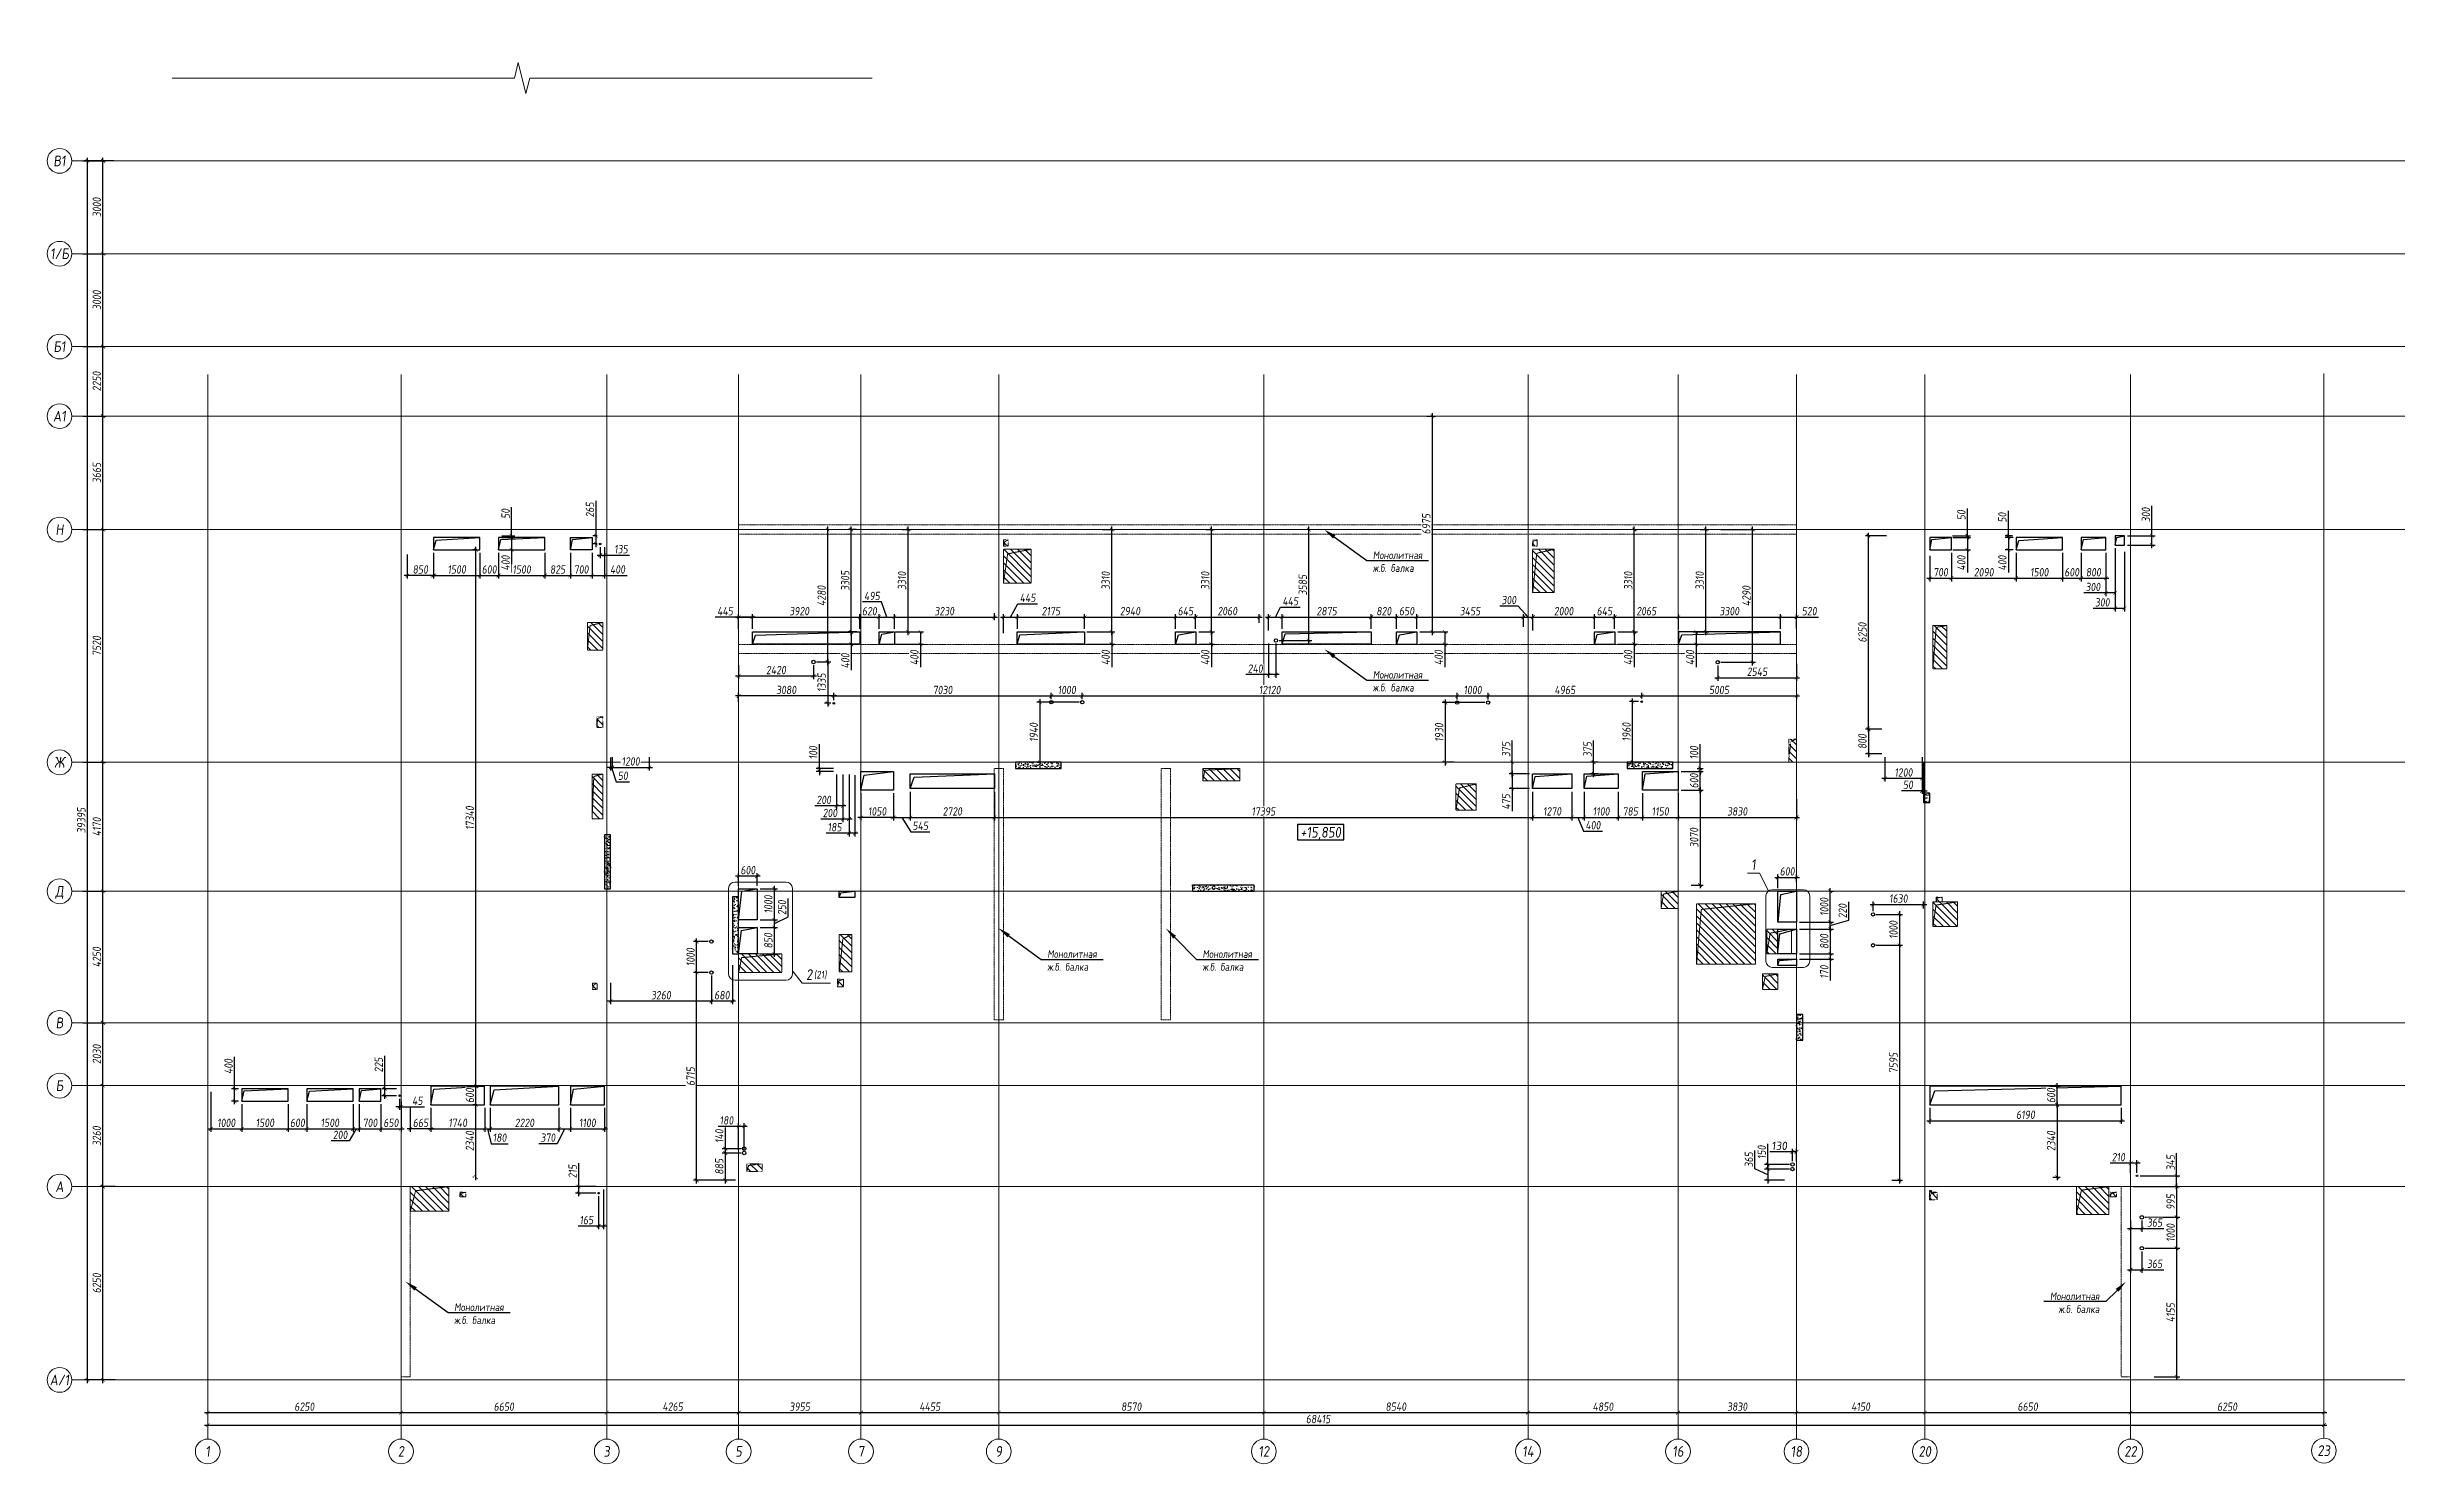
# Model space of a CAD drawing. Header units: millimetres. Extents: x -233751 to 529254, y -907864 to 285890.
# Drawn here: x 324364 to 400588, y 52494 to 98276 of the extents above; entities that cross this region are included whole.
import ezdxf
from ezdxf import colors
from ezdxf.entities.mleader import LeaderData, LeaderLine
from ezdxf.enums import TextEntityAlignment as Align
from ezdxf.math import Vec2, Vec3

# ---------------------------------------------------------------- set-up
doc = ezdxf.new("R2010")
doc.units = ezdxf.units.MM
doc.linetypes.add('ADSK_Штриховая_ш2 п1', pattern=[3, 2, -1])
doc.linetypes.add('осевая', pattern=[2, 1.25, -0.25, 0.25, -0.25])
doc.layers.get('0').update_dxf_attribs({"lineweight": 30})
doc.layers.get('Defpoints').update_dxf_attribs({"lineweight": 0})
doc.layers.add('АР_Закладка сущ.проема', color=7, linetype='Continuous', lineweight=30, true_color=0xc70000)
for name, color, linetype, lineweight in [('АР_Перегородки газоблок_Штрих', 165, 'Continuous', 5), ('КР_БалкиЖБ', 7, 'ADSK_Штриховая_ш2 п1', 5), ('КР_Новые отверстия', 5, 'Continuous', 30), ('КР_Оси', 7, 'Continuous', 5), ('КР_Основная', 7, 'Continuous', 30), ('КР_Размеры отверстия', 7, 'Continuous', 5), ('КР_Сущ отверстия', 6, 'Continuous', 15), ('КР_Тонкая', 250, 'Continuous', 0)]:
    doc.layers.add(name, color=color, linetype=linetype, lineweight=lineweight)
doc.styles.add('ISOCPEUR', font='isocpeur.ttf', dxfattribs={"width": 0.85, "oblique": 7})
doc.dimstyles.new('R_100', dxfattribs={"dimtxt": 270, "dimasz": 120, "dimexe": 100, "dimexo": 100, "dimgap": 60, "dimtad": 1, "dimdec": 0, "dimrnd": 5, "dimzin": 0, "dimdsep": 46, "dimtxsty": 'ISOCPEUR', "dimblk": 'ARCHTICK', "dimcen": 0, "dimdle": 100, "dimclrd": 256, "dimclre": 256, "dimclrt": 256, "dimadec": 0, "dimazin": 0, "dimtfac": 2, "dimtdec": 0, "dimtmove": 0, "dimatfit": 3, "dimfxl": 1, "dimtvp": 3, "dimtfill": 1, "dimtolj": 1, "dimtzin": 0, "dimarcsym": 0})
pattern_1 = [(50, (4e-07, 3e-08), (215.178055, -18.82564), [22.5, -247.5]), (355, (4e-07, 3e-08), (-41.6254, 225.65764), [18, -198]), (100.451444, (17.93, -1.57), (173.55265, 206.832), [19.12206, -210.34263]), (46.1842, (4e-07, 60), (320.1724, -49.65578), [33.75, -371.25]), (96.63564, (26.68, 55.86), (280.39858, 292.23558), [28.6831, -315.51413]), (351.18416, (4e-07, 60), (280.39858, 292.23558), [27, -297]), (21, (30, 45), (179.072116, -120.78567), [22.5, -247.5]), (326, (30, 45), (72.9946, 217.54501), [18, -198]), (71.451445, (44.92, 34.93), (252.06671, 96.75935), [19.12206, -210.34263]), (37.5, (4e-07, 3e-08), (3.647957, 99.868156), [0, -195.6, 0, -201, 0, -198.75]), (7.5, (4e-07, 3e-08), (78.92086, 118.323514), [0, -114.6, 0, -191.1, 0, -75.75]), (327.5, (-66.9, 3e-08), (160.146731, -6.766462), [0, -75, 0, -234, 0, -310.5]), (317.5, (-96.9, 3e-08), (174.95585, 30.031495), [0, -97.5, 0, -155.4, 0, -220.5])]

# ---------------------------------------------------------------- blocks, each defined once
blk = doc.blocks.new('*U2232')
at = {"color": 0, "linetype": 'Continuous', "lineweight": -2}
blk.add_line((-74924, 0), (-75424, 0), dxfattribs=at)
at = {"color": 0, "linetype": 'ByBlock', "lineweight": -2, "ltscale": 10}
blk.add_line((0, 0), (-74924, 0), dxfattribs=at)
at = {"color": 0, "linetype": 'Continuous', "lineweight": -2}
blk.add_circle((-75824, 0), 400, dxfattribs=at)
at = {"color": 0, "linetype": 'Continuous', "lineweight": -2, "style": 'ISOCPEUR', "oblique": 7, "width": 0.856383}
blk.add_text('А', height=347, dxfattribs=at).set_placement((-75824, 0), align=Align.MIDDLE_CENTER)
blk = doc.blocks.new('*U1875')
at = {"color": 0, "linetype": 'Continuous', "lineweight": -2}
blk.add_line((-74924, 0), (-75424, 0), dxfattribs=at)
at = {"color": 0, "linetype": 'ByBlock', "lineweight": -2, "ltscale": 10}
blk.add_line((0, 0), (-74924, 0), dxfattribs=at)
at = {"color": 0, "linetype": 'Continuous', "lineweight": -2}
blk.add_circle((-75824, 0), 400, dxfattribs=at)
at = {"color": 0, "linetype": 'Continuous', "lineweight": -2, "style": 'ISOCPEUR', "oblique": 7, "width": 0.856383}
blk.add_text('Б', height=347, dxfattribs=at).set_placement((-75824, 0), align=Align.MIDDLE_CENTER)
blk = doc.blocks.new('*U1876')
at = {"color": 0, "linetype": 'Continuous', "lineweight": -2}
blk.add_line((-74924, 0), (-75424, 0), dxfattribs=at)
at = {"color": 0, "linetype": 'ByBlock', "lineweight": -2, "ltscale": 10}
blk.add_line((0, 0), (-74924, 0), dxfattribs=at)
at = {"color": 0, "linetype": 'Continuous', "lineweight": -2}
blk.add_circle((-75824, 0), 400, dxfattribs=at)
at = {"color": 0, "linetype": 'Continuous', "lineweight": -2, "style": 'ISOCPEUR', "oblique": 7, "width": 0.856383}
blk.add_text('В', height=347, dxfattribs=at).set_placement((-75824, 0), align=Align.MIDDLE_CENTER)
blk = doc.blocks.new('*U1877')
at = {"color": 0, "linetype": 'Continuous', "lineweight": -2}
blk.add_line((-74924, 0), (-75424, 0), dxfattribs=at)
at = {"color": 0, "linetype": 'ByBlock', "lineweight": -2, "ltscale": 10}
blk.add_line((0, 0), (-74924, 0), dxfattribs=at)
at = {"color": 0, "linetype": 'Continuous', "lineweight": -2}
blk.add_circle((-75824, 0), 400, dxfattribs=at)
at = {"color": 0, "linetype": 'Continuous', "lineweight": -2, "style": 'ISOCPEUR', "oblique": 7, "width": 0.856383}
blk.add_text('Д', height=347, dxfattribs=at).set_placement((-75824, 0), align=Align.MIDDLE_CENTER)
blk = doc.blocks.new('*U1878')
at = {"color": 0, "linetype": 'Continuous', "lineweight": -2}
blk.add_line((-74924, 0), (-75424, 0), dxfattribs=at)
at = {"color": 0, "linetype": 'ByBlock', "lineweight": -2, "ltscale": 10}
blk.add_line((0, 0), (-74924, 0), dxfattribs=at)
at = {"color": 0, "linetype": 'Continuous', "lineweight": -2}
blk.add_circle((-75824, 0), 400, dxfattribs=at)
at = {"color": 0, "linetype": 'Continuous', "lineweight": -2, "style": 'ISOCPEUR', "oblique": 7, "width": 0.856383}
blk.add_text('Ж', height=347, dxfattribs=at).set_placement((-75824, 0), align=Align.MIDDLE_CENTER)
blk = doc.blocks.new('*U1879')
at = {"color": 0, "linetype": 'Continuous', "lineweight": -2}
blk.add_line((-74924, 0), (-75424, 0), dxfattribs=at)
at = {"color": 0, "linetype": 'ByBlock', "lineweight": -2, "ltscale": 10}
blk.add_line((0, 0), (-74924, 0), dxfattribs=at)
at = {"color": 0, "linetype": 'Continuous', "lineweight": -2}
blk.add_circle((-75824, 0), 400, dxfattribs=at)
at = {"color": 0, "linetype": 'Continuous', "lineweight": -2, "style": 'ISOCPEUR', "oblique": 7, "width": 0.856383}
blk.add_text('Н', height=347, dxfattribs=at).set_placement((-75824, 0), align=Align.MIDDLE_CENTER)
blk = doc.blocks.new('*U1880')
at = {"color": 0, "linetype": 'Continuous', "lineweight": -2}
blk.add_line((-74924, 0), (-75424, 0), dxfattribs=at)
at = {"color": 0, "linetype": 'ByBlock', "lineweight": -2, "ltscale": 10}
blk.add_line((0, 0), (-74924, 0), dxfattribs=at)
at = {"color": 0, "linetype": 'Continuous', "lineweight": -2}
blk.add_circle((-75824, 0), 400, dxfattribs=at)
at = {"color": 0, "linetype": 'Continuous', "lineweight": -2, "style": 'ISOCPEUR', "oblique": 7, "width": 0.856383}
blk.add_text('А1', height=347.4, dxfattribs=at).set_placement((-75824, 0), align=Align.MIDDLE_CENTER)
blk = doc.blocks.new('*U1881')
at = {"color": 0, "linetype": 'Continuous', "lineweight": -2}
blk.add_line((-74924, 0), (-75424, 0), dxfattribs=at)
at = {"color": 0, "linetype": 'ByBlock', "lineweight": -2, "ltscale": 10}
blk.add_line((0, 0), (-74924, 0), dxfattribs=at)
at = {"color": 0, "linetype": 'Continuous', "lineweight": -2}
blk.add_circle((-75824, 0), 400, dxfattribs=at)
at = {"color": 0, "linetype": 'Continuous', "lineweight": -2, "style": 'ISOCPEUR', "oblique": 7, "width": 0.856383}
blk.add_text('Б1', height=347.4, dxfattribs=at).set_placement((-75824, 0), align=Align.MIDDLE_CENTER)
blk = doc.blocks.new('*U1882')
at = {"color": 0, "linetype": 'Continuous', "lineweight": -2}
blk.add_line((-74924, 0), (-75424, 0), dxfattribs=at)
at = {"color": 0, "linetype": 'ByBlock', "lineweight": -2, "ltscale": 10}
blk.add_line((0, 0), (-74924, 0), dxfattribs=at)
at = {"color": 0, "linetype": 'Continuous', "lineweight": -2}
blk.add_circle((-75824, 0), 400, dxfattribs=at)
at = {"color": 0, "linetype": 'Continuous', "lineweight": -2, "style": 'ISOCPEUR', "oblique": 7, "width": 0.856383}
blk.add_text('1/Б', height=347.4, dxfattribs=at).set_placement((-75824, 0), align=Align.MIDDLE_CENTER)
blk = doc.blocks.new('*U1883')
at = {"color": 0, "linetype": 'Continuous', "lineweight": -2}
blk.add_line((-74924, 0), (-75424, 0), dxfattribs=at)
at = {"color": 0, "linetype": 'ByBlock', "lineweight": -2, "ltscale": 10}
blk.add_line((0, 0), (-74924, 0), dxfattribs=at)
at = {"color": 0, "linetype": 'Continuous', "lineweight": -2}
blk.add_circle((-75824, 0), 400, dxfattribs=at)
at = {"color": 0, "linetype": 'Continuous', "lineweight": -2, "style": 'ISOCPEUR', "oblique": 7, "width": 0.856383}
blk.add_text('В1', height=347.4, dxfattribs=at).set_placement((-75824, 0), align=Align.MIDDLE_CENTER)
blk = doc.blocks.new('*U1884')
at = {"color": 0, "linetype": 'Continuous', "lineweight": -2}
blk.add_line((-74924, 0), (-75424, 0), dxfattribs=at)
at = {"color": 0, "linetype": 'ByBlock', "lineweight": -2, "ltscale": 10}
blk.add_line((0, 0), (-74924, 0), dxfattribs=at)
at = {"color": 0, "linetype": 'Continuous', "lineweight": -2}
blk.add_circle((-75824, 0), 400, dxfattribs=at)
at = {"color": 0, "linetype": 'Continuous', "lineweight": -2, "style": 'ISOCPEUR', "oblique": 7, "width": 0.856383}
blk.add_text('А/1', height=347.4, dxfattribs=at).set_placement((-75824, 0), align=Align.MIDDLE_CENTER)
blk = doc.blocks.new('*U1885')
at = {"color": 0, "linetype": 'ByBlock', "lineweight": -2, "ltscale": 10}
blk.add_line((0, 0), (0, -34307), dxfattribs=at)
at = {"color": 0, "linetype": 'Continuous', "lineweight": -2}
blk.add_line((0, -34307), (0, -34407), dxfattribs=at)
blk.add_circle((0, -34807), 400, dxfattribs=at)
at = {"color": 0, "linetype": 'Continuous', "lineweight": -2, "style": 'ISOCPEUR', "oblique": 7, "width": 0.856383}
blk.add_text('1', height=347, dxfattribs=at).set_placement((0, -34807), align=Align.MIDDLE_CENTER)
blk = doc.blocks.new('*U1886')
at = {"color": 0, "linetype": 'ByBlock', "lineweight": -2, "ltscale": 10}
blk.add_line((0, 0), (0, -34307), dxfattribs=at)
at = {"color": 0, "linetype": 'Continuous', "lineweight": -2}
blk.add_line((0, -34307), (0, -34407), dxfattribs=at)
blk.add_circle((0, -34807), 400, dxfattribs=at)
at = {"color": 0, "linetype": 'Continuous', "lineweight": -2, "style": 'ISOCPEUR', "oblique": 7, "width": 0.856383}
blk.add_text('2', height=347, dxfattribs=at).set_placement((0, -34807), align=Align.MIDDLE_CENTER)
blk = doc.blocks.new('*U1887')
at = {"color": 0, "linetype": 'ByBlock', "lineweight": -2, "ltscale": 10}
blk.add_line((0, 0), (0, -34307), dxfattribs=at)
at = {"color": 0, "linetype": 'Continuous', "lineweight": -2}
blk.add_line((0, -34307), (0, -34407), dxfattribs=at)
blk.add_circle((0, -34807), 400, dxfattribs=at)
at = {"color": 0, "linetype": 'Continuous', "lineweight": -2, "style": 'ISOCPEUR', "oblique": 7, "width": 0.856383}
blk.add_text('3', height=347, dxfattribs=at).set_placement((0, -34807), align=Align.MIDDLE_CENTER)
blk = doc.blocks.new('*U1888')
at = {"color": 0, "linetype": 'ByBlock', "lineweight": -2, "ltscale": 10}
blk.add_line((0, 0), (0, -34307), dxfattribs=at)
at = {"color": 0, "linetype": 'Continuous', "lineweight": -2}
blk.add_line((0, -34307), (0, -34407), dxfattribs=at)
blk.add_circle((0, -34807), 400, dxfattribs=at)
at = {"color": 0, "linetype": 'Continuous', "lineweight": -2, "style": 'ISOCPEUR', "oblique": 7, "width": 0.856383}
blk.add_text('5', height=347, dxfattribs=at).set_placement((0, -34807), align=Align.MIDDLE_CENTER)
blk = doc.blocks.new('*U1889')
at = {"color": 0, "linetype": 'ByBlock', "lineweight": -2, "ltscale": 10}
blk.add_line((0, 0), (0, -34307), dxfattribs=at)
at = {"color": 0, "linetype": 'Continuous', "lineweight": -2}
blk.add_line((0, -34307), (0, -34407), dxfattribs=at)
blk.add_circle((0, -34807), 400, dxfattribs=at)
at = {"color": 0, "linetype": 'Continuous', "lineweight": -2, "style": 'ISOCPEUR', "oblique": 7, "width": 0.856383}
blk.add_text('7', height=347, dxfattribs=at).set_placement((0, -34807), align=Align.MIDDLE_CENTER)
blk = doc.blocks.new('*U1890')
at = {"color": 0, "linetype": 'ByBlock', "lineweight": -2, "ltscale": 10}
blk.add_line((0, 0), (0, -34307), dxfattribs=at)
at = {"color": 0, "linetype": 'Continuous', "lineweight": -2}
blk.add_line((0, -34307), (0, -34407), dxfattribs=at)
blk.add_circle((0, -34807), 400, dxfattribs=at)
at = {"color": 0, "linetype": 'Continuous', "lineweight": -2, "style": 'ISOCPEUR', "oblique": 7, "width": 0.856383}
blk.add_text('9', height=347, dxfattribs=at).set_placement((0, -34807), align=Align.MIDDLE_CENTER)
blk = doc.blocks.new('*U1891')
at = {"color": 0, "linetype": 'ByBlock', "lineweight": -2, "ltscale": 10}
blk.add_line((0, 0), (0, -34307), dxfattribs=at)
at = {"color": 0, "linetype": 'Continuous', "lineweight": -2}
blk.add_line((0, -34307), (0, -34407), dxfattribs=at)
blk.add_circle((0, -34807), 400, dxfattribs=at)
at = {"color": 0, "linetype": 'Continuous', "lineweight": -2, "style": 'ISOCPEUR', "oblique": 7, "width": 0.856383}
blk.add_text('12', height=347.4, dxfattribs=at).set_placement((0, -34807), align=Align.MIDDLE_CENTER)
blk = doc.blocks.new('*U1892')
at = {"color": 0, "linetype": 'ByBlock', "lineweight": -2, "ltscale": 10}
blk.add_line((0, 0), (0, -34307), dxfattribs=at)
at = {"color": 0, "linetype": 'Continuous', "lineweight": -2}
blk.add_line((0, -34307), (0, -34407), dxfattribs=at)
blk.add_circle((0, -34807), 400, dxfattribs=at)
at = {"color": 0, "linetype": 'Continuous', "lineweight": -2, "style": 'ISOCPEUR', "oblique": 7, "width": 0.856383}
blk.add_text('14', height=347.4, dxfattribs=at).set_placement((0, -34807), align=Align.MIDDLE_CENTER)
blk = doc.blocks.new('*U1893')
at = {"color": 0, "linetype": 'ByBlock', "lineweight": -2, "ltscale": 10}
blk.add_line((0, 0), (0, -34307), dxfattribs=at)
at = {"color": 0, "linetype": 'Continuous', "lineweight": -2}
blk.add_line((0, -34307), (0, -34407), dxfattribs=at)
blk.add_circle((0, -34807), 400, dxfattribs=at)
at = {"color": 0, "linetype": 'Continuous', "lineweight": -2, "style": 'ISOCPEUR', "oblique": 7, "width": 0.856383}
blk.add_text('16', height=347.4, dxfattribs=at).set_placement((0, -34807), align=Align.MIDDLE_CENTER)
blk = doc.blocks.new('*U1894')
at = {"color": 0, "linetype": 'ByBlock', "lineweight": -2, "ltscale": 10}
blk.add_line((0, 0), (0, -34307), dxfattribs=at)
at = {"color": 0, "linetype": 'Continuous', "lineweight": -2}
blk.add_line((0, -34307), (0, -34407), dxfattribs=at)
blk.add_circle((0, -34807), 400, dxfattribs=at)
at = {"color": 0, "linetype": 'Continuous', "lineweight": -2, "style": 'ISOCPEUR', "oblique": 7, "width": 0.856383}
blk.add_text('18', height=347.4, dxfattribs=at).set_placement((0, -34807), align=Align.MIDDLE_CENTER)
blk = doc.blocks.new('*U1895')
at = {"color": 0, "linetype": 'ByBlock', "lineweight": -2, "ltscale": 10}
blk.add_line((0, 0), (0, -34307), dxfattribs=at)
at = {"color": 0, "linetype": 'Continuous', "lineweight": -2}
blk.add_line((0, -34307), (0, -34407), dxfattribs=at)
blk.add_circle((0, -34807), 400, dxfattribs=at)
at = {"color": 0, "linetype": 'Continuous', "lineweight": -2, "style": 'ISOCPEUR', "oblique": 7, "width": 0.856383}
blk.add_text('20', height=347.4, dxfattribs=at).set_placement((0, -34807), align=Align.MIDDLE_CENTER)
blk = doc.blocks.new('*U1896')
at = {"color": 0, "linetype": 'ByBlock', "lineweight": -2, "ltscale": 10}
blk.add_line((0, 0), (0, -34307), dxfattribs=at)
at = {"color": 0, "linetype": 'Continuous', "lineweight": -2}
blk.add_line((0, -34307), (0, -34407), dxfattribs=at)
blk.add_circle((0, -34807), 400, dxfattribs=at)
at = {"color": 0, "linetype": 'Continuous', "lineweight": -2, "style": 'ISOCPEUR', "oblique": 7, "width": 0.856383}
blk.add_text('22', height=347.4, dxfattribs=at).set_placement((0, -34807), align=Align.MIDDLE_CENTER)
blk = doc.blocks.new('*U1897')
at = {"color": 0, "linetype": 'ByBlock', "lineweight": -2, "ltscale": 10}
blk.add_line((0, 0), (0, -34307), dxfattribs=at)
at = {"color": 0, "linetype": 'Continuous', "lineweight": -2}
blk.add_line((0, -34307), (0, -34407), dxfattribs=at)
blk.add_circle((0, -34807), 400, dxfattribs=at)
at = {"color": 0, "linetype": 'Continuous', "lineweight": -2, "style": 'ISOCPEUR', "oblique": 7, "width": 0.856383}
blk.add_text('23', height=347.4, dxfattribs=at).set_placement((0, -34807), align=Align.MIDDLE_CENTER)
blk = doc.blocks.new('_ArchTick')
at = {"color": 0, "linetype": 'ByBlock', "const_width": 0.15}
blk.add_lwpolyline([(-0.5, -0.5), (0.5, 0.5)], dxfattribs=at)
blk = doc.blocks.new('*D9')
at = {"layer": 'Defpoints', "color": 0, "transparency": 16777216}
for p in [(326164, 61456), (326666, 61456), (326666, 55206)]:
    blk.add_point(p, dxfattribs=at)
at = {"layer": 'КР_Оси', "lineweight": -2, "transparency": 16777216}
for p, q in [((326566, 61456), (326064, 61456)), ((326164, 55106), (326164, 61556)), ((326566, 55206), (326064, 55206))]:
    blk.add_line(p, q, dxfattribs=at)
at = {"layer": 'КР_Оси', "lineweight": -2, "transparency": 16777216, "xscale": 120, "yscale": 120, "zscale": 120}
for p, rotation in [((326164, 61456), 90), ((326164, 55206), 270)]:
    blk.add_blockref('_ArchTick', p, dxfattribs=dict(at, rotation=rotation))
at = {"layer": 'КР_Оси', "transparency": 16777216, "insert": (325969, 58331), "char_height": 270, "attachment_point": 5, "rotation": 90, "style": 'ISOCPEUR', "bg_fill": 3, "box_fill_scale": 1.1, "bg_fill_color": 256, "bg_fill_true_color": 13158600, "bg_fill_transparency": 0}
blk.add_mtext('\\A1;6250', dxfattribs=at)
blk = doc.blocks.new('*D10')
at = {"layer": 'Defpoints', "color": 0, "transparency": 16777216}
for p in [(325664, 94601), (326616, 94601), (326666, 55206)]:
    blk.add_point(p, dxfattribs=at)
at = {"layer": 'КР_Оси', "lineweight": -2, "transparency": 16777216}
for p, q in [((326516, 94601), (325564, 94601)), ((325664, 55106), (325664, 94701)), ((326566, 55206), (325564, 55206))]:
    blk.add_line(p, q, dxfattribs=at)
at = {"layer": 'КР_Оси', "lineweight": -2, "transparency": 16777216, "xscale": 120, "yscale": 120, "zscale": 120}
for p, rotation in [((325664, 94601), 90), ((325664, 55206), 270)]:
    blk.add_blockref('_ArchTick', p, dxfattribs=dict(at, rotation=rotation))
at = {"layer": 'КР_Оси', "transparency": 16777216, "insert": (325469, 73288), "char_height": 270, "attachment_point": 5, "rotation": 90, "style": 'ISOCPEUR', "bg_fill": 3, "box_fill_scale": 1.1, "bg_fill_color": 256, "bg_fill_true_color": 13158600, "bg_fill_transparency": 0}
blk.add_mtext('\\A1;39395', dxfattribs=at)
blk = doc.blocks.new('*D11')
at = {"layer": 'Defpoints', "color": 0, "transparency": 16777216}
for p in [(326164, 64716), (326264, 64716), (326666, 61456)]:
    blk.add_point(p, dxfattribs=at)
at = {"layer": 'КР_Оси', "lineweight": -2, "transparency": 16777216}
for p, q in [((326164, 61356), (326164, 64816)), ((326164, 64716), (326064, 64716)), ((326566, 61456), (326064, 61456))]:
    blk.add_line(p, q, dxfattribs=at)
at = {"layer": 'КР_Оси', "lineweight": -2, "transparency": 16777216, "xscale": 120, "yscale": 120, "zscale": 120}
for p, rotation in [((326164, 64716), 90), ((326164, 61456), 270)]:
    blk.add_blockref('_ArchTick', p, dxfattribs=dict(at, rotation=rotation))
at = {"layer": 'КР_Оси', "transparency": 16777216, "insert": (325969, 63086), "char_height": 270, "attachment_point": 5, "rotation": 90, "style": 'ISOCPEUR', "bg_fill": 3, "box_fill_scale": 1.1, "bg_fill_color": 256, "bg_fill_true_color": 13158600, "bg_fill_transparency": 0}
blk.add_mtext('\\A1;3260', dxfattribs=at)
blk = doc.blocks.new('*D12')
at = {"layer": 'Defpoints', "color": 0, "transparency": 16777216}
for p in [(325414, 66746), (326164, 66746), (326264, 64716)]:
    blk.add_point(p, dxfattribs=at)
at = {"layer": 'КР_Оси', "lineweight": -2, "transparency": 16777216}
for p, q in [((325514, 66746), (326264, 66746)), ((326164, 64616), (326164, 66846)), ((326164, 64716), (326064, 64716))]:
    blk.add_line(p, q, dxfattribs=at)
at = {"layer": 'КР_Оси', "lineweight": -2, "transparency": 16777216, "xscale": 120, "yscale": 120, "zscale": 120}
for p, rotation in [((326164, 66746), 90), ((326164, 64716), 270)]:
    blk.add_blockref('_ArchTick', p, dxfattribs=dict(at, rotation=rotation))
at = {"layer": 'КР_Оси', "transparency": 16777216, "insert": (325969, 65731), "char_height": 270, "attachment_point": 5, "rotation": 90, "style": 'ISOCPEUR', "bg_fill": 3, "box_fill_scale": 1.1, "bg_fill_color": 256, "bg_fill_true_color": 13158600, "bg_fill_transparency": 0}
blk.add_mtext('\\A1;2030', dxfattribs=at)
blk = doc.blocks.new('*D13')
at = {"layer": 'Defpoints', "color": 0, "transparency": 16777216}
for p in [(325414, 70996), (326164, 70996), (325414, 66746)]:
    blk.add_point(p, dxfattribs=at)
at = {"layer": 'КР_Оси', "lineweight": -2, "transparency": 16777216}
for p, q in [((325514, 70996), (326264, 70996)), ((326164, 66646), (326164, 71096)), ((325514, 66746), (326264, 66746))]:
    blk.add_line(p, q, dxfattribs=at)
at = {"layer": 'КР_Оси', "lineweight": -2, "transparency": 16777216, "xscale": 120, "yscale": 120, "zscale": 120}
for p, rotation in [((326164, 70996), 90), ((326164, 66746), 270)]:
    blk.add_blockref('_ArchTick', p, dxfattribs=dict(at, rotation=rotation))
at = {"layer": 'КР_Оси', "transparency": 16777216, "insert": (325969, 68871), "char_height": 270, "attachment_point": 5, "rotation": 90, "style": 'ISOCPEUR', "bg_fill": 3, "box_fill_scale": 1.1, "bg_fill_color": 256, "bg_fill_true_color": 13158600, "bg_fill_transparency": 0}
blk.add_mtext('\\A1;4250', dxfattribs=at)
blk = doc.blocks.new('*D14')
at = {"layer": 'Defpoints', "color": 0, "transparency": 16777216}
for p in [(325414, 75166), (326164, 75166), (325414, 70996)]:
    blk.add_point(p, dxfattribs=at)
at = {"layer": 'КР_Оси', "lineweight": -2, "transparency": 16777216}
for p, q in [((325514, 75166), (326264, 75166)), ((326164, 70896), (326164, 75266)), ((325514, 70996), (326264, 70996))]:
    blk.add_line(p, q, dxfattribs=at)
at = {"layer": 'КР_Оси', "lineweight": -2, "transparency": 16777216, "xscale": 120, "yscale": 120, "zscale": 120}
for p, rotation in [((326164, 75166), 90), ((326164, 70996), 270)]:
    blk.add_blockref('_ArchTick', p, dxfattribs=dict(at, rotation=rotation))
at = {"layer": 'КР_Оси', "transparency": 16777216, "insert": (325969, 73081), "char_height": 270, "attachment_point": 5, "rotation": 90, "style": 'ISOCPEUR', "bg_fill": 3, "box_fill_scale": 1.1, "bg_fill_color": 256, "bg_fill_true_color": 13158600, "bg_fill_transparency": 0}
blk.add_mtext('\\A1;4170', dxfattribs=at)
blk = doc.blocks.new('*D15')
at = {"layer": 'Defpoints', "color": 0, "transparency": 16777216}
for p in [(325414, 82686), (326164, 82686), (325414, 75166)]:
    blk.add_point(p, dxfattribs=at)
at = {"layer": 'КР_Оси', "lineweight": -2, "transparency": 16777216}
for p, q in [((325514, 82686), (326264, 82686)), ((326164, 75066), (326164, 82786)), ((325514, 75166), (326264, 75166))]:
    blk.add_line(p, q, dxfattribs=at)
at = {"layer": 'КР_Оси', "lineweight": -2, "transparency": 16777216, "xscale": 120, "yscale": 120, "zscale": 120}
for p, rotation in [((326164, 82686), 90), ((326164, 75166), 270)]:
    blk.add_blockref('_ArchTick', p, dxfattribs=dict(at, rotation=rotation))
at = {"layer": 'КР_Оси', "transparency": 16777216, "insert": (325969, 78926), "char_height": 270, "attachment_point": 5, "rotation": 90, "style": 'ISOCPEUR', "bg_fill": 3, "box_fill_scale": 1.1, "bg_fill_color": 256, "bg_fill_true_color": 13158600, "bg_fill_transparency": 0}
blk.add_mtext('\\A1;7520', dxfattribs=at)
blk = doc.blocks.new('*D16')
at = {"layer": 'Defpoints', "color": 0, "transparency": 16777216}
for p in [(325414, 86351), (326164, 86351), (325414, 82686)]:
    blk.add_point(p, dxfattribs=at)
at = {"layer": 'КР_Оси', "lineweight": -2, "transparency": 16777216}
for p, q in [((325514, 86351), (326264, 86351)), ((326164, 82586), (326164, 86451)), ((325514, 82686), (326264, 82686))]:
    blk.add_line(p, q, dxfattribs=at)
at = {"layer": 'КР_Оси', "lineweight": -2, "transparency": 16777216, "xscale": 120, "yscale": 120, "zscale": 120}
for p, rotation in [((326164, 86351), 90), ((326164, 82686), 270)]:
    blk.add_blockref('_ArchTick', p, dxfattribs=dict(at, rotation=rotation))
at = {"layer": 'КР_Оси', "transparency": 16777216, "insert": (325969, 84518), "char_height": 270, "attachment_point": 5, "rotation": 90, "style": 'ISOCPEUR', "bg_fill": 3, "box_fill_scale": 1.1, "bg_fill_color": 256, "bg_fill_true_color": 13158600, "bg_fill_transparency": 0}
blk.add_mtext('\\A1;3665', dxfattribs=at)
blk = doc.blocks.new('*D17')
at = {"layer": 'Defpoints', "color": 0, "transparency": 16777216}
for p in [(325414, 88601), (326164, 88601), (325414, 86351)]:
    blk.add_point(p, dxfattribs=at)
at = {"layer": 'КР_Оси', "lineweight": -2, "transparency": 16777216}
for p, q in [((325514, 88601), (326264, 88601)), ((326164, 86251), (326164, 88701)), ((325514, 86351), (326264, 86351))]:
    blk.add_line(p, q, dxfattribs=at)
at = {"layer": 'КР_Оси', "lineweight": -2, "transparency": 16777216, "xscale": 120, "yscale": 120, "zscale": 120}
for p, rotation in [((326164, 88601), 90), ((326164, 86351), 270)]:
    blk.add_blockref('_ArchTick', p, dxfattribs=dict(at, rotation=rotation))
at = {"layer": 'КР_Оси', "transparency": 16777216, "insert": (325969, 87476), "char_height": 270, "attachment_point": 5, "rotation": 90, "style": 'ISOCPEUR', "bg_fill": 3, "box_fill_scale": 1.1, "bg_fill_color": 256, "bg_fill_true_color": 13158600, "bg_fill_transparency": 0}
blk.add_mtext('\\A1;2250', dxfattribs=at)
blk = doc.blocks.new('*D18')
at = {"layer": 'Defpoints', "color": 0, "transparency": 16777216}
for p in [(325414, 91601), (326164, 91601), (325414, 88601)]:
    blk.add_point(p, dxfattribs=at)
at = {"layer": 'КР_Оси', "lineweight": -2, "transparency": 16777216}
for p, q in [((325514, 91601), (326264, 91601)), ((326164, 88501), (326164, 91701)), ((325514, 88601), (326264, 88601))]:
    blk.add_line(p, q, dxfattribs=at)
at = {"layer": 'КР_Оси', "lineweight": -2, "transparency": 16777216, "xscale": 120, "yscale": 120, "zscale": 120}
for p, rotation in [((326164, 91601), 90), ((326164, 88601), 270)]:
    blk.add_blockref('_ArchTick', p, dxfattribs=dict(at, rotation=rotation))
at = {"layer": 'КР_Оси', "transparency": 16777216, "insert": (325969, 90101), "char_height": 270, "attachment_point": 5, "rotation": 90, "style": 'ISOCPEUR', "bg_fill": 3, "box_fill_scale": 1.1, "bg_fill_color": 256, "bg_fill_true_color": 13158600, "bg_fill_transparency": 0}
blk.add_mtext('\\A1;3000', dxfattribs=at)
blk = doc.blocks.new('*D19')
at = {"layer": 'Defpoints', "color": 0, "transparency": 16777216}
for p in [(325414, 94601), (326164, 94601), (325414, 91601)]:
    blk.add_point(p, dxfattribs=at)
at = {"layer": 'КР_Оси', "lineweight": -2, "transparency": 16777216}
for p, q in [((325514, 94601), (326264, 94601)), ((326164, 91501), (326164, 94701)), ((325514, 91601), (326264, 91601))]:
    blk.add_line(p, q, dxfattribs=at)
at = {"layer": 'КР_Оси', "lineweight": -2, "transparency": 16777216, "xscale": 120, "yscale": 120, "zscale": 120}
for p, rotation in [((326164, 94601), 90), ((326164, 91601), 270)]:
    blk.add_blockref('_ArchTick', p, dxfattribs=dict(at, rotation=rotation))
at = {"layer": 'КР_Оси', "transparency": 16777216, "insert": (325969, 93101), "char_height": 270, "attachment_point": 5, "rotation": 90, "style": 'ISOCPEUR', "bg_fill": 3, "box_fill_scale": 1.1, "bg_fill_color": 256, "bg_fill_true_color": 13158600, "bg_fill_transparency": 0}
blk.add_mtext('\\A1;3000', dxfattribs=at)
blk = doc.blocks.new('*D20')
at = {"layer": 'Defpoints', "color": 0, "transparency": 16777216}
for p in [(329555, 53745), (397970, 53745), (397970, 53745)]:
    blk.add_point(p, dxfattribs=at)
at = {"layer": 'КР_Оси', "lineweight": -2, "transparency": 16777216}
blk.add_line((329455, 53745), (398070, 53745), dxfattribs=at)
at = {"layer": 'КР_Оси', "lineweight": -2, "transparency": 16777216, "xscale": 120, "yscale": 120, "zscale": 120, "rotation": 180}
blk.add_blockref('_ArchTick', (329555, 53745), dxfattribs=at)
at = {"layer": 'КР_Оси', "lineweight": -2, "transparency": 16777216, "xscale": 120, "yscale": 120, "zscale": 120}
blk.add_blockref('_ArchTick', (397970, 53745), dxfattribs=at)
at = {"layer": 'КР_Оси', "transparency": 16777216, "insert": (365456, 53940), "char_height": 270, "attachment_point": 5, "style": 'ISOCPEUR', "bg_fill": 3, "box_fill_scale": 1.1, "bg_fill_color": 256, "bg_fill_true_color": 13158600, "bg_fill_transparency": 0}
blk.add_mtext('\\A1;68415', dxfattribs=at)
blk = doc.blocks.new('*D21')
at = {"layer": 'Defpoints', "color": 0, "transparency": 16777216}
for p in [(391720, 54147), (391720, 54147), (397970, 54147)]:
    blk.add_point(p, dxfattribs=at)
at = {"layer": 'КР_Оси', "lineweight": -2, "transparency": 16777216}
blk.add_line((398070, 54147), (391620, 54147), dxfattribs=at)
at = {"layer": 'КР_Оси', "lineweight": -2, "transparency": 16777216, "xscale": 120, "yscale": 120, "zscale": 120, "rotation": 180}
blk.add_blockref('_ArchTick', (391720, 54147), dxfattribs=at)
at = {"layer": 'КР_Оси', "lineweight": -2, "transparency": 16777216, "xscale": 120, "yscale": 120, "zscale": 120}
blk.add_blockref('_ArchTick', (397970, 54147), dxfattribs=at)
at = {"layer": 'КР_Оси', "transparency": 16777216, "insert": (394845, 54342), "char_height": 270, "attachment_point": 5, "style": 'ISOCPEUR', "bg_fill": 3, "box_fill_scale": 1.1, "bg_fill_color": 256, "bg_fill_true_color": 13158600, "bg_fill_transparency": 0}
blk.add_mtext('\\A1;6250', dxfattribs=at)
blk = doc.blocks.new('*D22')
at = {"layer": 'Defpoints', "color": 0, "transparency": 16777216}
for p in [(385070, 54147), (385070, 54147), (391720, 54147)]:
    blk.add_point(p, dxfattribs=at)
at = {"layer": 'КР_Оси', "lineweight": -2, "transparency": 16777216}
blk.add_line((391820, 54147), (384970, 54147), dxfattribs=at)
at = {"layer": 'КР_Оси', "lineweight": -2, "transparency": 16777216, "xscale": 120, "yscale": 120, "zscale": 120, "rotation": 180}
blk.add_blockref('_ArchTick', (385070, 54147), dxfattribs=at)
at = {"layer": 'КР_Оси', "lineweight": -2, "transparency": 16777216, "xscale": 120, "yscale": 120, "zscale": 120}
blk.add_blockref('_ArchTick', (391720, 54147), dxfattribs=at)
at = {"layer": 'КР_Оси', "transparency": 16777216, "insert": (388395, 54342), "char_height": 270, "attachment_point": 5, "style": 'ISOCPEUR', "bg_fill": 3, "box_fill_scale": 1.1, "bg_fill_color": 256, "bg_fill_true_color": 13158600, "bg_fill_transparency": 0}
blk.add_mtext('\\A1;6650', dxfattribs=at)
blk = doc.blocks.new('*D23')
at = {"layer": 'Defpoints', "color": 0, "transparency": 16777216}
for p in [(380920, 54147), (380920, 54147), (385070, 54147)]:
    blk.add_point(p, dxfattribs=at)
at = {"layer": 'КР_Оси', "lineweight": -2, "transparency": 16777216}
blk.add_line((385170, 54147), (380820, 54147), dxfattribs=at)
at = {"layer": 'КР_Оси', "lineweight": -2, "transparency": 16777216, "xscale": 120, "yscale": 120, "zscale": 120, "rotation": 180}
blk.add_blockref('_ArchTick', (380920, 54147), dxfattribs=at)
at = {"layer": 'КР_Оси', "lineweight": -2, "transparency": 16777216, "xscale": 120, "yscale": 120, "zscale": 120}
blk.add_blockref('_ArchTick', (385070, 54147), dxfattribs=at)
at = {"layer": 'КР_Оси', "transparency": 16777216, "insert": (382995, 54342), "char_height": 270, "attachment_point": 5, "style": 'ISOCPEUR', "bg_fill": 3, "box_fill_scale": 1.1, "bg_fill_color": 256, "bg_fill_true_color": 13158600, "bg_fill_transparency": 0}
blk.add_mtext('\\A1;4150', dxfattribs=at)
blk = doc.blocks.new('*D24')
at = {"layer": 'Defpoints', "color": 0, "transparency": 16777216}
for p in [(377090, 54147), (377090, 54147), (380920, 54147)]:
    blk.add_point(p, dxfattribs=at)
at = {"layer": 'КР_Оси', "lineweight": -2, "transparency": 16777216}
blk.add_line((381020, 54147), (376990, 54147), dxfattribs=at)
at = {"layer": 'КР_Оси', "lineweight": -2, "transparency": 16777216, "xscale": 120, "yscale": 120, "zscale": 120, "rotation": 180}
blk.add_blockref('_ArchTick', (377090, 54147), dxfattribs=at)
at = {"layer": 'КР_Оси', "lineweight": -2, "transparency": 16777216, "xscale": 120, "yscale": 120, "zscale": 120}
blk.add_blockref('_ArchTick', (380920, 54147), dxfattribs=at)
at = {"layer": 'КР_Оси', "transparency": 16777216, "insert": (379005, 54342), "char_height": 270, "attachment_point": 5, "style": 'ISOCPEUR', "bg_fill": 3, "box_fill_scale": 1.1, "bg_fill_color": 256, "bg_fill_true_color": 13158600, "bg_fill_transparency": 0}
blk.add_mtext('\\A1;3830', dxfattribs=at)
blk = doc.blocks.new('*D25')
at = {"layer": 'Defpoints', "color": 0, "transparency": 16777216}
for p in [(372240, 54147), (372240, 54147), (377090, 54147)]:
    blk.add_point(p, dxfattribs=at)
at = {"layer": 'КР_Оси', "lineweight": -2, "transparency": 16777216}
blk.add_line((377190, 54147), (372140, 54147), dxfattribs=at)
at = {"layer": 'КР_Оси', "lineweight": -2, "transparency": 16777216, "xscale": 120, "yscale": 120, "zscale": 120, "rotation": 180}
blk.add_blockref('_ArchTick', (372240, 54147), dxfattribs=at)
at = {"layer": 'КР_Оси', "lineweight": -2, "transparency": 16777216, "xscale": 120, "yscale": 120, "zscale": 120}
blk.add_blockref('_ArchTick', (377090, 54147), dxfattribs=at)
at = {"layer": 'КР_Оси', "transparency": 16777216, "insert": (374665, 54342), "char_height": 270, "attachment_point": 5, "style": 'ISOCPEUR', "bg_fill": 3, "box_fill_scale": 1.1, "bg_fill_color": 256, "bg_fill_true_color": 13158600, "bg_fill_transparency": 0}
blk.add_mtext('\\A1;4850', dxfattribs=at)
blk = doc.blocks.new('*D26')
at = {"layer": 'Defpoints', "color": 0, "transparency": 16777216}
for p in [(363700, 54147), (363700, 54147), (372240, 54147)]:
    blk.add_point(p, dxfattribs=at)
at = {"layer": 'КР_Оси', "lineweight": -2, "transparency": 16777216}
blk.add_line((372340, 54147), (363600, 54147), dxfattribs=at)
at = {"layer": 'КР_Оси', "lineweight": -2, "transparency": 16777216, "xscale": 120, "yscale": 120, "zscale": 120, "rotation": 180}
blk.add_blockref('_ArchTick', (363700, 54147), dxfattribs=at)
at = {"layer": 'КР_Оси', "lineweight": -2, "transparency": 16777216, "xscale": 120, "yscale": 120, "zscale": 120}
blk.add_blockref('_ArchTick', (372240, 54147), dxfattribs=at)
at = {"layer": 'КР_Оси', "transparency": 16777216, "insert": (367970, 54342), "char_height": 270, "attachment_point": 5, "style": 'ISOCPEUR', "bg_fill": 3, "box_fill_scale": 1.1, "bg_fill_color": 256, "bg_fill_true_color": 13158600, "bg_fill_transparency": 0}
blk.add_mtext('\\A1;8540', dxfattribs=at)
blk = doc.blocks.new('*D27')
at = {"layer": 'Defpoints', "color": 0, "transparency": 16777216}
for p in [(355130, 54147), (355130, 54147), (363700, 54147)]:
    blk.add_point(p, dxfattribs=at)
at = {"layer": 'КР_Оси', "lineweight": -2, "transparency": 16777216}
blk.add_line((363800, 54147), (355030, 54147), dxfattribs=at)
at = {"layer": 'КР_Оси', "lineweight": -2, "transparency": 16777216, "xscale": 120, "yscale": 120, "zscale": 120, "rotation": 180}
blk.add_blockref('_ArchTick', (355130, 54147), dxfattribs=at)
at = {"layer": 'КР_Оси', "lineweight": -2, "transparency": 16777216, "xscale": 120, "yscale": 120, "zscale": 120}
blk.add_blockref('_ArchTick', (363700, 54147), dxfattribs=at)
at = {"layer": 'КР_Оси', "transparency": 16777216, "insert": (359415, 54342), "char_height": 270, "attachment_point": 5, "style": 'ISOCPEUR', "bg_fill": 3, "box_fill_scale": 1.1, "bg_fill_color": 256, "bg_fill_true_color": 13158600, "bg_fill_transparency": 0}
blk.add_mtext('\\A1;8570', dxfattribs=at)
blk = doc.blocks.new('*D28')
at = {"layer": 'Defpoints', "color": 0, "transparency": 16777216}
for p in [(350675, 54147), (350675, 54147), (355130, 54147)]:
    blk.add_point(p, dxfattribs=at)
at = {"layer": 'КР_Оси', "lineweight": -2, "transparency": 16777216}
blk.add_line((355230, 54147), (350575, 54147), dxfattribs=at)
at = {"layer": 'КР_Оси', "lineweight": -2, "transparency": 16777216, "xscale": 120, "yscale": 120, "zscale": 120, "rotation": 180}
blk.add_blockref('_ArchTick', (350675, 54147), dxfattribs=at)
at = {"layer": 'КР_Оси', "lineweight": -2, "transparency": 16777216, "xscale": 120, "yscale": 120, "zscale": 120}
blk.add_blockref('_ArchTick', (355130, 54147), dxfattribs=at)
at = {"layer": 'КР_Оси', "transparency": 16777216, "insert": (352902, 54342), "char_height": 270, "attachment_point": 5, "style": 'ISOCPEUR', "bg_fill": 3, "box_fill_scale": 1.1, "bg_fill_color": 256, "bg_fill_true_color": 13158600, "bg_fill_transparency": 0}
blk.add_mtext('\\A1;4455', dxfattribs=at)
blk = doc.blocks.new('*D29')
at = {"layer": 'Defpoints', "color": 0, "transparency": 16777216}
for p in [(346720, 54147), (346720, 54147), (350675, 54147)]:
    blk.add_point(p, dxfattribs=at)
at = {"layer": 'КР_Оси', "lineweight": -2, "transparency": 16777216}
blk.add_line((350775, 54147), (346620, 54147), dxfattribs=at)
at = {"layer": 'КР_Оси', "lineweight": -2, "transparency": 16777216, "xscale": 120, "yscale": 120, "zscale": 120, "rotation": 180}
blk.add_blockref('_ArchTick', (346720, 54147), dxfattribs=at)
at = {"layer": 'КР_Оси', "lineweight": -2, "transparency": 16777216, "xscale": 120, "yscale": 120, "zscale": 120}
blk.add_blockref('_ArchTick', (350675, 54147), dxfattribs=at)
at = {"layer": 'КР_Оси', "transparency": 16777216, "insert": (348697, 54342), "char_height": 270, "attachment_point": 5, "style": 'ISOCPEUR', "bg_fill": 3, "box_fill_scale": 1.1, "bg_fill_color": 256, "bg_fill_true_color": 13158600, "bg_fill_transparency": 0}
blk.add_mtext('\\A1;3955', dxfattribs=at)
blk = doc.blocks.new('*D30')
at = {"layer": 'Defpoints', "color": 0, "transparency": 16777216}
for p in [(342455, 54147), (342455, 54147), (346720, 54147)]:
    blk.add_point(p, dxfattribs=at)
at = {"layer": 'КР_Оси', "lineweight": -2, "transparency": 16777216}
blk.add_line((346820, 54147), (342355, 54147), dxfattribs=at)
at = {"layer": 'КР_Оси', "lineweight": -2, "transparency": 16777216, "xscale": 120, "yscale": 120, "zscale": 120, "rotation": 180}
blk.add_blockref('_ArchTick', (342455, 54147), dxfattribs=at)
at = {"layer": 'КР_Оси', "lineweight": -2, "transparency": 16777216, "xscale": 120, "yscale": 120, "zscale": 120}
blk.add_blockref('_ArchTick', (346720, 54147), dxfattribs=at)
at = {"layer": 'КР_Оси', "transparency": 16777216, "insert": (344587, 54342), "char_height": 270, "attachment_point": 5, "style": 'ISOCPEUR', "bg_fill": 3, "box_fill_scale": 1.1, "bg_fill_color": 256, "bg_fill_true_color": 13158600, "bg_fill_transparency": 0}
blk.add_mtext('\\A1;4265', dxfattribs=at)
blk = doc.blocks.new('*D31')
at = {"layer": 'Defpoints', "color": 0, "transparency": 16777216}
for p in [(335805, 54147), (335805, 54147), (342455, 54147)]:
    blk.add_point(p, dxfattribs=at)
at = {"layer": 'КР_Оси', "lineweight": -2, "transparency": 16777216}
blk.add_line((342555, 54147), (335705, 54147), dxfattribs=at)
at = {"layer": 'КР_Оси', "lineweight": -2, "transparency": 16777216, "xscale": 120, "yscale": 120, "zscale": 120, "rotation": 180}
blk.add_blockref('_ArchTick', (335805, 54147), dxfattribs=at)
at = {"layer": 'КР_Оси', "lineweight": -2, "transparency": 16777216, "xscale": 120, "yscale": 120, "zscale": 120}
blk.add_blockref('_ArchTick', (342455, 54147), dxfattribs=at)
at = {"layer": 'КР_Оси', "transparency": 16777216, "insert": (339130, 54342), "char_height": 270, "attachment_point": 5, "style": 'ISOCPEUR', "bg_fill": 3, "box_fill_scale": 1.1, "bg_fill_color": 256, "bg_fill_true_color": 13158600, "bg_fill_transparency": 0}
blk.add_mtext('\\A1;6650', dxfattribs=at)
blk = doc.blocks.new('*D32')
at = {"layer": 'Defpoints', "color": 0, "transparency": 16777216}
for p in [(329555, 54147), (329555, 54147), (335805, 54147)]:
    blk.add_point(p, dxfattribs=at)
at = {"layer": 'КР_Оси', "lineweight": -2, "transparency": 16777216}
blk.add_line((335905, 54147), (329455, 54147), dxfattribs=at)
at = {"layer": 'КР_Оси', "lineweight": -2, "transparency": 16777216, "xscale": 120, "yscale": 120, "zscale": 120, "rotation": 180}
blk.add_blockref('_ArchTick', (329555, 54147), dxfattribs=at)
at = {"layer": 'КР_Оси', "lineweight": -2, "transparency": 16777216, "xscale": 120, "yscale": 120, "zscale": 120}
blk.add_blockref('_ArchTick', (335805, 54147), dxfattribs=at)
at = {"layer": 'КР_Оси', "transparency": 16777216, "insert": (332680, 54342), "char_height": 270, "attachment_point": 5, "style": 'ISOCPEUR', "bg_fill": 3, "box_fill_scale": 1.1, "bg_fill_color": 256, "bg_fill_true_color": 13158600, "bg_fill_transparency": 0}
blk.add_mtext('\\A1;6250', dxfattribs=at)
blk = doc.blocks.new('*D33')
at = {"layer": 'Defpoints', "color": 0, "transparency": 16777216}
for p in [(380920, 69776), (380920, 68976)]:
    blk.add_point(p, dxfattribs=at)
at = {"layer": 'КР_Размеры отверстия', "lineweight": -2, "transparency": 16777216}
for p, q in [((381020, 69776), (382113, 69776)), ((382013, 69876), (382013, 68876)), ((381020, 68976), (382113, 68976))]:
    blk.add_line(p, q, dxfattribs=at)
at = {"layer": 'КР_Размеры отверстия', "lineweight": -2, "transparency": 16777216, "xscale": 120, "yscale": 120, "zscale": 120}
for p, rotation in [((382013, 69776), 90), ((382013, 68976), 270)]:
    blk.add_blockref('_ArchTick', p, dxfattribs=dict(at, rotation=rotation))
at = {"layer": 'КР_Размеры отверстия', "transparency": 16777216, "insert": (381818, 69376), "char_height": 270, "attachment_point": 5, "rotation": 90, "style": 'ISOCPEUR', "bg_fill": 3, "box_fill_scale": 1.1, "bg_fill_color": 256, "bg_fill_true_color": 13158600, "bg_fill_transparency": 0}
blk.add_mtext('\\A1;800', dxfattribs=at)
at = {"layer": 'Defpoints', "color": 0, "transparency": 16777216}
blk.add_point((382013, 68976), dxfattribs=at)
blk = doc.blocks.new('*D34')
at = {"layer": 'Defpoints', "color": 0, "transparency": 16777216}
for p in [(380920, 69996), (380920, 69776)]:
    blk.add_point(p, dxfattribs=at)
at = {"layer": 'КР_Размеры отверстия', "lineweight": -2, "transparency": 16777216}
for p, q in [((382608, 70064), (382608, 70653)), ((381020, 69996), (382113, 69996)), ((381020, 69776), (382113, 69776)), ((382013, 69676), (382013, 70096)), ((382013, 69886), (382608, 70064))]:
    blk.add_line(p, q, dxfattribs=at)
at = {"layer": 'КР_Размеры отверстия', "transparency": 16777216, "insert": (382413, 70359), "char_height": 270, "attachment_point": 5, "rotation": 90, "style": 'ISOCPEUR', "bg_fill": 3, "box_fill_scale": 1.1, "bg_fill_color": 256, "bg_fill_true_color": 13158600, "bg_fill_transparency": 0}
blk.add_mtext('\\A1;220', dxfattribs=at)
at = {"layer": 'Defpoints', "color": 0, "transparency": 16777216}
blk.add_point((382013, 69996), dxfattribs=at)
at = {"layer": 'КР_Размеры отверстия', "lineweight": -2, "transparency": 16777216, "xscale": 120, "yscale": 120, "zscale": 120}
for p, rotation in [((382013, 69996), 90), ((382013, 69776), 270)]:
    blk.add_blockref('_ArchTick', p, dxfattribs=dict(at, rotation=rotation))
blk = doc.blocks.new('*D35')
at = {"layer": 'Defpoints', "color": 0, "transparency": 16777216}
blk.add_point((380920, 69996), dxfattribs=at)
at = {"layer": 'КР_Размеры отверстия', "lineweight": -2, "transparency": 16777216}
for p, q in [((382013, 69896), (382013, 71096)), ((382028, 70996), (382113, 70996)), ((381020, 69996), (382113, 69996))]:
    blk.add_line(p, q, dxfattribs=at)
at = {"layer": 'КР_Размеры отверстия', "lineweight": -2, "transparency": 16777216, "xscale": 120, "yscale": 120, "zscale": 120}
for p, rotation in [((382013, 70996), 90), ((382013, 69996), 270)]:
    blk.add_blockref('_ArchTick', p, dxfattribs=dict(at, rotation=rotation))
at = {"layer": 'КР_Размеры отверстия', "transparency": 16777216, "insert": (381818, 70496), "char_height": 270, "attachment_point": 5, "rotation": 90, "style": 'ISOCPEUR', "bg_fill": 3, "box_fill_scale": 1.1, "bg_fill_color": 256, "bg_fill_true_color": 13158600, "bg_fill_transparency": 0}
blk.add_mtext('\\A1;1000', dxfattribs=at)
at = {"layer": 'Defpoints', "color": 0, "transparency": 16777216}
for p in [(381928, 70996), (382013, 70996)]:
    blk.add_point(p, dxfattribs=at)
blk = doc.blocks.new('*D36')
at = {"layer": 'Defpoints', "color": 0, "transparency": 16777216}
for p in [(380920, 68976), (380920, 68803)]:
    blk.add_point(p, dxfattribs=at)
at = {"layer": 'КР_Размеры отверстия', "lineweight": -2, "transparency": 16777216}
for p, q in [((381020, 68976), (382113, 68976)), ((381020, 68803), (382113, 68803)), ((382013, 69076), (382013, 68803)), ((382013, 68803), (382013, 68117))]:
    blk.add_line(p, q, dxfattribs=at)
at = {"layer": 'КР_Размеры отверстия', "lineweight": -2, "transparency": 16777216, "xscale": 120, "yscale": 120, "zscale": 120}
for p, rotation in [((382013, 68976), 90), ((382013, 68803), 270)]:
    blk.add_blockref('_ArchTick', p, dxfattribs=dict(at, rotation=rotation))
at = {"layer": 'КР_Размеры отверстия', "transparency": 16777216, "insert": (381818, 68389), "char_height": 270, "attachment_point": 5, "rotation": 90, "style": 'ISOCPEUR', "bg_fill": 3, "box_fill_scale": 1.1, "bg_fill_color": 256, "bg_fill_true_color": 13158600, "bg_fill_transparency": 0}
blk.add_mtext('\\A1;170', dxfattribs=at)
at = {"layer": 'Defpoints', "color": 0, "transparency": 16777216}
blk.add_point((382013, 68803), dxfattribs=at)
blk = doc.blocks.new('*D37')
at = {"layer": 'Defpoints', "color": 0, "transparency": 16777216}
for p in [(329655, 64616), (330655, 64215)]:
    blk.add_point(p, dxfattribs=at)
at = {"layer": 'КР_Размеры отверстия', "lineweight": -2, "transparency": 16777216}
for p, q in [((329655, 64516), (329655, 63219)), ((330655, 64115), (330655, 63219)), ((329555, 63319), (330755, 63319))]:
    blk.add_line(p, q, dxfattribs=at)
at = {"layer": 'КР_Размеры отверстия', "lineweight": -2, "transparency": 16777216, "xscale": 120, "yscale": 120, "zscale": 120, "rotation": 180}
blk.add_blockref('_ArchTick', (329655, 63319), dxfattribs=at)
at = {"layer": 'КР_Размеры отверстия', "lineweight": -2, "transparency": 16777216, "xscale": 120, "yscale": 120, "zscale": 120}
blk.add_blockref('_ArchTick', (330655, 63319), dxfattribs=at)
at = {"layer": 'КР_Размеры отверстия', "transparency": 16777216, "insert": (330155, 63514), "char_height": 270, "attachment_point": 5, "style": 'ISOCPEUR', "bg_fill": 3, "box_fill_scale": 1.1, "bg_fill_color": 256, "bg_fill_true_color": 13158600, "bg_fill_transparency": 0}
blk.add_mtext('\\A1;1000', dxfattribs=at)
at = {"layer": 'Defpoints', "color": 0, "transparency": 16777216}
blk.add_point((330655, 63319), dxfattribs=at)
blk = doc.blocks.new('*D38')
at = {"layer": 'Defpoints', "color": 0, "transparency": 16777216}
for p in [(330655, 64215), (332155, 64215), (332155, 63319)]:
    blk.add_point(p, dxfattribs=at)
at = {"layer": 'КР_Размеры отверстия', "lineweight": -2, "transparency": 16777216}
for p, q in [((330655, 64115), (330655, 63219)), ((332155, 64115), (332155, 63219)), ((330555, 63319), (332255, 63319))]:
    blk.add_line(p, q, dxfattribs=at)
at = {"layer": 'КР_Размеры отверстия', "lineweight": -2, "transparency": 16777216, "xscale": 120, "yscale": 120, "zscale": 120, "rotation": 180}
blk.add_blockref('_ArchTick', (330655, 63319), dxfattribs=at)
at = {"layer": 'КР_Размеры отверстия', "lineweight": -2, "transparency": 16777216, "xscale": 120, "yscale": 120, "zscale": 120}
blk.add_blockref('_ArchTick', (332155, 63319), dxfattribs=at)
at = {"layer": 'КР_Размеры отверстия', "transparency": 16777216, "insert": (331405, 63514), "char_height": 270, "attachment_point": 5, "style": 'ISOCPEUR', "bg_fill": 3, "box_fill_scale": 1.1, "bg_fill_color": 256, "bg_fill_true_color": 13158600, "bg_fill_transparency": 0}
blk.add_mtext('\\A1;1500', dxfattribs=at)
blk = doc.blocks.new('*D39')
at = {"layer": 'Defpoints', "color": 0, "transparency": 16777216}
for p in [(332155, 64215), (332755, 64215)]:
    blk.add_point(p, dxfattribs=at)
at = {"layer": 'КР_Размеры отверстия', "lineweight": -2, "transparency": 16777216}
for p, q in [((332155, 64115), (332155, 63219)), ((332755, 64115), (332755, 63219)), ((332055, 63319), (332855, 63319))]:
    blk.add_line(p, q, dxfattribs=at)
at = {"layer": 'КР_Размеры отверстия', "lineweight": -2, "transparency": 16777216, "xscale": 120, "yscale": 120, "zscale": 120, "rotation": 180}
blk.add_blockref('_ArchTick', (332155, 63319), dxfattribs=at)
at = {"layer": 'КР_Размеры отверстия', "lineweight": -2, "transparency": 16777216, "xscale": 120, "yscale": 120, "zscale": 120}
blk.add_blockref('_ArchTick', (332755, 63319), dxfattribs=at)
at = {"layer": 'КР_Размеры отверстия', "transparency": 16777216, "insert": (332455, 63514), "char_height": 270, "attachment_point": 5, "style": 'ISOCPEUR', "bg_fill": 3, "box_fill_scale": 1.1, "bg_fill_color": 256, "bg_fill_true_color": 13158600, "bg_fill_transparency": 0}
blk.add_mtext('\\A1;600', dxfattribs=at)
at = {"layer": 'Defpoints', "color": 0, "transparency": 16777216}
blk.add_point((332755, 63319), dxfattribs=at)
blk = doc.blocks.new('*D40')
at = {"layer": 'Defpoints', "color": 0, "transparency": 16777216}
for p in [(332755, 64215), (334255, 64215), (334255, 63319)]:
    blk.add_point(p, dxfattribs=at)
at = {"layer": 'КР_Размеры отверстия', "lineweight": -2, "transparency": 16777216}
for p, q in [((332755, 64115), (332755, 63219)), ((334255, 64115), (334255, 63219)), ((332655, 63319), (334355, 63319))]:
    blk.add_line(p, q, dxfattribs=at)
at = {"layer": 'КР_Размеры отверстия', "lineweight": -2, "transparency": 16777216, "xscale": 120, "yscale": 120, "zscale": 120, "rotation": 180}
blk.add_blockref('_ArchTick', (332755, 63319), dxfattribs=at)
at = {"layer": 'КР_Размеры отверстия', "lineweight": -2, "transparency": 16777216, "xscale": 120, "yscale": 120, "zscale": 120}
blk.add_blockref('_ArchTick', (334255, 63319), dxfattribs=at)
at = {"layer": 'КР_Размеры отверстия', "transparency": 16777216, "insert": (333505, 63514), "char_height": 270, "attachment_point": 5, "style": 'ISOCPEUR', "bg_fill": 3, "box_fill_scale": 1.1, "bg_fill_color": 256, "bg_fill_true_color": 13158600, "bg_fill_transparency": 0}
blk.add_mtext('\\A1;1500', dxfattribs=at)
blk = doc.blocks.new('*D41')
at = {"layer": 'Defpoints', "color": 0, "transparency": 16777216}
for p in [(334255, 64215), (334453, 64213)]:
    blk.add_point(p, dxfattribs=at)
at = {"layer": 'КР_Размеры отверстия', "lineweight": -2, "transparency": 16777216}
for p, q in [((334255, 64115), (334255, 63219)), ((334453, 64113), (334453, 63219)), ((334354, 63319), (334133, 62930)), ((334155, 63319), (334553, 63319)), ((334133, 62930), (333543, 62930))]:
    blk.add_line(p, q, dxfattribs=at)
at = {"layer": 'КР_Размеры отверстия', "transparency": 16777216, "insert": (333838, 63125), "char_height": 270, "attachment_point": 5, "style": 'ISOCPEUR', "bg_fill": 3, "box_fill_scale": 1.1, "bg_fill_color": 256, "bg_fill_true_color": 13158600, "bg_fill_transparency": 0}
blk.add_mtext('\\A1;200', dxfattribs=at)
at = {"layer": 'Defpoints', "color": 0, "transparency": 16777216}
blk.add_point((334453, 63319), dxfattribs=at)
at = {"layer": 'КР_Размеры отверстия', "lineweight": -2, "transparency": 16777216, "xscale": 120, "yscale": 120, "zscale": 120, "rotation": 180}
blk.add_blockref('_ArchTick', (334255, 63319), dxfattribs=at)
at = {"layer": 'КР_Размеры отверстия', "lineweight": -2, "transparency": 16777216, "xscale": 120, "yscale": 120, "zscale": 120}
blk.add_blockref('_ArchTick', (334453, 63319), dxfattribs=at)
blk = doc.blocks.new('*D42')
at = {"layer": 'Defpoints', "color": 0, "transparency": 16777216}
for p in [(334453, 64213), (335153, 64215)]:
    blk.add_point(p, dxfattribs=at)
at = {"layer": 'КР_Размеры отверстия', "lineweight": -2, "transparency": 16777216}
for p, q in [((334453, 64113), (334453, 63219)), ((335153, 64115), (335153, 63219)), ((334353, 63319), (335253, 63319))]:
    blk.add_line(p, q, dxfattribs=at)
at = {"layer": 'КР_Размеры отверстия', "lineweight": -2, "transparency": 16777216, "xscale": 120, "yscale": 120, "zscale": 120, "rotation": 180}
blk.add_blockref('_ArchTick', (334453, 63319), dxfattribs=at)
at = {"layer": 'КР_Размеры отверстия', "lineweight": -2, "transparency": 16777216, "xscale": 120, "yscale": 120, "zscale": 120}
blk.add_blockref('_ArchTick', (335153, 63319), dxfattribs=at)
at = {"layer": 'КР_Размеры отверстия', "transparency": 16777216, "insert": (334803, 63514), "char_height": 270, "attachment_point": 5, "style": 'ISOCPEUR', "bg_fill": 3, "box_fill_scale": 1.1, "bg_fill_color": 256, "bg_fill_true_color": 13158600, "bg_fill_transparency": 0}
blk.add_mtext('\\A1;700', dxfattribs=at)
at = {"layer": 'Defpoints', "color": 0, "transparency": 16777216}
blk.add_point((335153, 63319), dxfattribs=at)
blk = doc.blocks.new('*D43')
at = {"layer": 'Defpoints', "color": 0, "transparency": 16777216}
for p in [(335153, 64215), (335805, 64197)]:
    blk.add_point(p, dxfattribs=at)
at = {"layer": 'КР_Размеры отверстия', "lineweight": -2, "transparency": 16777216}
for p, q in [((335153, 64115), (335153, 63219)), ((335805, 64097), (335805, 63219)), ((335053, 63319), (335905, 63319))]:
    blk.add_line(p, q, dxfattribs=at)
at = {"layer": 'КР_Размеры отверстия', "lineweight": -2, "transparency": 16777216, "xscale": 120, "yscale": 120, "zscale": 120, "rotation": 180}
blk.add_blockref('_ArchTick', (335153, 63319), dxfattribs=at)
at = {"layer": 'КР_Размеры отверстия', "lineweight": -2, "transparency": 16777216, "xscale": 120, "yscale": 120, "zscale": 120}
blk.add_blockref('_ArchTick', (335805, 63319), dxfattribs=at)
at = {"layer": 'КР_Размеры отверстия', "transparency": 16777216, "insert": (335479, 63514), "char_height": 270, "attachment_point": 5, "style": 'ISOCPEUR', "bg_fill": 3, "box_fill_scale": 1.1, "bg_fill_color": 256, "bg_fill_true_color": 13158600, "bg_fill_transparency": 0}
blk.add_mtext('\\A1;650', dxfattribs=at)
at = {"layer": 'Defpoints', "color": 0, "transparency": 16777216}
blk.add_point((335805, 63319), dxfattribs=at)
blk = doc.blocks.new('*D44')
at = {"layer": 'Defpoints', "color": 0, "transparency": 16777216}
for p in [(330424, 64615), (330655, 64615), (330655, 64213)]:
    blk.add_point(p, dxfattribs=at)
at = {"layer": 'КР_Размеры отверстия', "lineweight": -2, "transparency": 16777216}
for p, q in [((330424, 64615), (330424, 65644)), ((330555, 64615), (330324, 64615)), ((330555, 64213), (330324, 64213)), ((330424, 64113), (330424, 64615))]:
    blk.add_line(p, q, dxfattribs=at)
at = {"layer": 'КР_Размеры отверстия', "lineweight": -2, "transparency": 16777216, "xscale": 120, "yscale": 120, "zscale": 120}
for p, rotation in [((330424, 64615), 90), ((330424, 64213), 270)]:
    blk.add_blockref('_ArchTick', p, dxfattribs=dict(at, rotation=rotation))
at = {"layer": 'КР_Размеры отверстия', "transparency": 16777216, "insert": (330229, 65338), "char_height": 270, "attachment_point": 5, "rotation": 90, "style": 'ISOCPEUR', "bg_fill": 3, "box_fill_scale": 1.1, "bg_fill_color": 256, "bg_fill_true_color": 13158600, "bg_fill_transparency": 0}
blk.add_mtext('\\A1;400', dxfattribs=at)
blk = doc.blocks.new('*D45')
at = {"layer": 'Defpoints', "color": 0, "transparency": 16777216}
for p in [(335279, 64616), (335758, 64616), (335758, 64390)]:
    blk.add_point(p, dxfattribs=at)
at = {"layer": 'КР_Размеры отверстия', "lineweight": -2, "transparency": 16777216}
for p, q in [((335279, 64616), (335279, 65680)), ((335658, 64616), (335179, 64616)), ((335658, 64390), (335179, 64390)), ((335279, 64290), (335279, 64616))]:
    blk.add_line(p, q, dxfattribs=at)
at = {"layer": 'КР_Размеры отверстия', "lineweight": -2, "transparency": 16777216, "xscale": 120, "yscale": 120, "zscale": 120}
for p, rotation in [((335279, 64616), 90), ((335279, 64390), 270)]:
    blk.add_blockref('_ArchTick', p, dxfattribs=dict(at, rotation=rotation))
at = {"layer": 'КР_Размеры отверстия', "transparency": 16777216, "insert": (335084, 65385), "char_height": 270, "attachment_point": 5, "rotation": 90, "style": 'ISOCPEUR', "bg_fill": 3, "box_fill_scale": 1.1, "bg_fill_color": 256, "bg_fill_true_color": 13158600, "bg_fill_transparency": 0}
blk.add_mtext('\\A1;225', dxfattribs=at)
blk = doc.blocks.new('*D46')
at = {"layer": 'КР_Размеры отверстия', "lineweight": -2, "transparency": 16777216}
for p, q in [((335758, 64033), (335638, 64033)), ((335758, 64290), (335758, 63933)), ((335758, 64033), (335805, 64033)), ((335805, 64203), (335805, 63933)), ((335805, 64033), (336560, 64033))]:
    blk.add_line(p, q, dxfattribs=at)
at = {"layer": 'КР_Размеры отверстия', "lineweight": -2, "transparency": 16777216, "xscale": 120, "yscale": 120, "zscale": 120}
blk.add_blockref('_ArchTick', (335758, 64033), dxfattribs=at)
at = {"layer": 'КР_Размеры отверстия', "lineweight": -2, "transparency": 16777216, "xscale": 120, "yscale": 120, "zscale": 120, "rotation": 180}
blk.add_blockref('_ArchTick', (335805, 64033), dxfattribs=at)
at = {"layer": 'КР_Размеры отверстия', "transparency": 16777216, "insert": (336334, 64228), "char_height": 270, "attachment_point": 5, "style": 'ISOCPEUR', "bg_fill": 3, "box_fill_scale": 1.1, "bg_fill_color": 256, "bg_fill_true_color": 13158600, "bg_fill_transparency": 0}
blk.add_mtext('\\A1;45', dxfattribs=at)
at = {"layer": 'Defpoints', "color": 0, "transparency": 16777216}
for p in [(335758, 64390), (335805, 64303), (335805, 64033)]:
    blk.add_point(p, dxfattribs=at)
blk = doc.blocks.new('*D47')
at = {"layer": 'Defpoints', "color": 0, "transparency": 16777216}
for p in [(336105, 64096), (336769, 64096)]:
    blk.add_point(p, dxfattribs=at)
at = {"layer": 'КР_Размеры отверстия', "lineweight": -2, "transparency": 16777216}
for p, q in [((336869, 63319), (336005, 63319)), ((336105, 63996), (336105, 63219)), ((336769, 63996), (336769, 63219))]:
    blk.add_line(p, q, dxfattribs=at)
at = {"layer": 'КР_Размеры отверстия', "lineweight": -2, "transparency": 16777216, "xscale": 120, "yscale": 120, "zscale": 120, "rotation": 180}
blk.add_blockref('_ArchTick', (336105, 63319), dxfattribs=at)
at = {"layer": 'КР_Размеры отверстия', "lineweight": -2, "transparency": 16777216, "xscale": 120, "yscale": 120, "zscale": 120}
blk.add_blockref('_ArchTick', (336769, 63319), dxfattribs=at)
at = {"layer": 'КР_Размеры отверстия', "transparency": 16777216, "insert": (336437, 63514), "char_height": 270, "attachment_point": 5, "style": 'ISOCPEUR', "bg_fill": 3, "box_fill_scale": 1.1, "bg_fill_color": 256, "bg_fill_true_color": 13158600, "bg_fill_transparency": 0}
blk.add_mtext('\\A1;665', dxfattribs=at)
at = {"layer": 'Defpoints', "color": 0, "transparency": 16777216}
blk.add_point((336105, 63319), dxfattribs=at)
blk = doc.blocks.new('*D48')
at = {"layer": 'Defpoints', "color": 0, "transparency": 16777216}
for p in [(336769, 64096), (338509, 64096), (338509, 63319)]:
    blk.add_point(p, dxfattribs=at)
at = {"layer": 'КР_Размеры отверстия', "lineweight": -2, "transparency": 16777216}
for p, q in [((336669, 63319), (338609, 63319)), ((336769, 63996), (336769, 63219)), ((338509, 63996), (338509, 63219))]:
    blk.add_line(p, q, dxfattribs=at)
at = {"layer": 'КР_Размеры отверстия', "lineweight": -2, "transparency": 16777216, "xscale": 120, "yscale": 120, "zscale": 120, "rotation": 180}
blk.add_blockref('_ArchTick', (336769, 63319), dxfattribs=at)
at = {"layer": 'КР_Размеры отверстия', "lineweight": -2, "transparency": 16777216, "xscale": 120, "yscale": 120, "zscale": 120}
blk.add_blockref('_ArchTick', (338509, 63319), dxfattribs=at)
at = {"layer": 'КР_Размеры отверстия', "transparency": 16777216, "insert": (337639, 63514), "char_height": 270, "attachment_point": 5, "style": 'ISOCPEUR', "bg_fill": 3, "box_fill_scale": 1.1, "bg_fill_color": 256, "bg_fill_true_color": 13158600, "bg_fill_transparency": 0}
blk.add_mtext('\\A1;1740', dxfattribs=at)
blk = doc.blocks.new('*D49')
at = {"layer": 'Defpoints', "color": 0, "transparency": 16777216}
for p in [(338509, 64096), (338687, 64096)]:
    blk.add_point(p, dxfattribs=at)
at = {"layer": 'КР_Размеры отверстия', "lineweight": -2, "transparency": 16777216}
for p, q in [((338409, 63319), (338787, 63319)), ((338509, 63996), (338509, 63219)), ((338598, 63319), (338720, 62840)), ((338687, 63996), (338687, 63219)), ((338720, 62840), (339263, 62840))]:
    blk.add_line(p, q, dxfattribs=at)
at = {"layer": 'КР_Размеры отверстия', "transparency": 16777216, "insert": (338992, 63035), "char_height": 270, "attachment_point": 5, "style": 'ISOCPEUR', "bg_fill": 3, "box_fill_scale": 1.1, "bg_fill_color": 256, "bg_fill_true_color": 13158600, "bg_fill_transparency": 0}
blk.add_mtext('\\A1;180', dxfattribs=at)
at = {"layer": 'Defpoints', "color": 0, "transparency": 16777216}
blk.add_point((338687, 63319), dxfattribs=at)
at = {"layer": 'КР_Размеры отверстия', "lineweight": -2, "transparency": 16777216, "xscale": 120, "yscale": 120, "zscale": 120, "rotation": 180}
blk.add_blockref('_ArchTick', (338509, 63319), dxfattribs=at)
at = {"layer": 'КР_Размеры отверстия', "lineweight": -2, "transparency": 16777216, "xscale": 120, "yscale": 120, "zscale": 120}
blk.add_blockref('_ArchTick', (338687, 63319), dxfattribs=at)
blk = doc.blocks.new('*D50')
at = {"layer": 'Defpoints', "color": 0, "transparency": 16777216}
for p in [(338687, 64096), (340909, 64096), (340909, 63319)]:
    blk.add_point(p, dxfattribs=at)
at = {"layer": 'КР_Размеры отверстия', "lineweight": -2, "transparency": 16777216}
for p, q in [((338587, 63319), (341009, 63319)), ((338687, 63996), (338687, 63219)), ((340909, 63996), (340909, 63219))]:
    blk.add_line(p, q, dxfattribs=at)
at = {"layer": 'КР_Размеры отверстия', "lineweight": -2, "transparency": 16777216, "xscale": 120, "yscale": 120, "zscale": 120, "rotation": 180}
blk.add_blockref('_ArchTick', (338687, 63319), dxfattribs=at)
at = {"layer": 'КР_Размеры отверстия', "lineweight": -2, "transparency": 16777216, "xscale": 120, "yscale": 120, "zscale": 120}
blk.add_blockref('_ArchTick', (340909, 63319), dxfattribs=at)
at = {"layer": 'КР_Размеры отверстия', "transparency": 16777216, "insert": (339798, 63514), "char_height": 270, "attachment_point": 5, "style": 'ISOCPEUR', "bg_fill": 3, "box_fill_scale": 1.1, "bg_fill_color": 256, "bg_fill_true_color": 13158600, "bg_fill_transparency": 0}
blk.add_mtext('\\A1;2220', dxfattribs=at)
blk = doc.blocks.new('*D51')
at = {"layer": 'Defpoints', "color": 0, "transparency": 16777216}
for p in [(340909, 64096), (341280, 64096), (341280, 63319)]:
    blk.add_point(p, dxfattribs=at)
at = {"layer": 'КР_Размеры отверстия', "lineweight": -2, "transparency": 16777216}
for p, q in [((340809, 63319), (341380, 63319)), ((341094, 63319), (340850, 62840)), ((340909, 63996), (340909, 63219)), ((341280, 63996), (341280, 63219)), ((340850, 62840), (340261, 62840))]:
    blk.add_line(p, q, dxfattribs=at)
at = {"layer": 'КР_Размеры отверстия', "lineweight": -2, "transparency": 16777216, "xscale": 120, "yscale": 120, "zscale": 120}
blk.add_blockref('_ArchTick', (341280, 63319), dxfattribs=at)
at = {"layer": 'КР_Размеры отверстия', "transparency": 16777216, "insert": (340556, 63035), "char_height": 270, "attachment_point": 5, "style": 'ISOCPEUR', "bg_fill": 3, "box_fill_scale": 1.1, "bg_fill_color": 256, "bg_fill_true_color": 13158600, "bg_fill_transparency": 0}
blk.add_mtext('\\A1;370', dxfattribs=at)
at = {"layer": 'КР_Размеры отверстия', "lineweight": -2, "transparency": 16777216, "xscale": 120, "yscale": 120, "zscale": 120, "rotation": 180}
blk.add_blockref('_ArchTick', (340909, 63319), dxfattribs=at)
blk = doc.blocks.new('*D52')
at = {"layer": 'Defpoints', "color": 0, "transparency": 16777216}
for p in [(341280, 64096), (342380, 64096)]:
    blk.add_point(p, dxfattribs=at)
at = {"layer": 'КР_Размеры отверстия', "lineweight": -2, "transparency": 16777216}
for p, q in [((341180, 63319), (342480, 63319)), ((341280, 63996), (341280, 63219)), ((342380, 63996), (342380, 63219))]:
    blk.add_line(p, q, dxfattribs=at)
at = {"layer": 'КР_Размеры отверстия', "lineweight": -2, "transparency": 16777216, "xscale": 120, "yscale": 120, "zscale": 120, "rotation": 180}
blk.add_blockref('_ArchTick', (341280, 63319), dxfattribs=at)
at = {"layer": 'КР_Размеры отверстия', "lineweight": -2, "transparency": 16777216, "xscale": 120, "yscale": 120, "zscale": 120}
blk.add_blockref('_ArchTick', (342380, 63319), dxfattribs=at)
at = {"layer": 'КР_Размеры отверстия', "transparency": 16777216, "insert": (341830, 63514), "char_height": 270, "attachment_point": 5, "style": 'ISOCPEUR', "bg_fill": 3, "box_fill_scale": 1.1, "bg_fill_color": 256, "bg_fill_true_color": 13158600, "bg_fill_transparency": 0}
blk.add_mtext('\\A1;1100', dxfattribs=at)
at = {"layer": 'Defpoints', "color": 0, "transparency": 16777216}
blk.add_point((342380, 63319), dxfattribs=at)
blk = doc.blocks.new('*D53')
at = {"layer": 'Defpoints', "color": 0, "transparency": 16777216}
for p in [(338225, 64096), (338353, 64096), (338249, 61756)]:
    blk.add_point(p, dxfattribs=at)
at = {"layer": 'КР_Размеры отверстия', "lineweight": -2, "transparency": 16777216}
for p, q in [((338253, 64096), (338125, 64096)), ((338225, 61656), (338225, 64196)), ((338149, 61756), (338125, 61756))]:
    blk.add_line(p, q, dxfattribs=at)
at = {"layer": 'КР_Размеры отверстия', "lineweight": -2, "transparency": 16777216, "xscale": 120, "yscale": 120, "zscale": 120}
for p, rotation in [((338225, 64096), 90), ((338225, 61756), 270)]:
    blk.add_blockref('_ArchTick', p, dxfattribs=dict(at, rotation=rotation))
at = {"layer": 'КР_Размеры отверстия', "transparency": 16777216, "insert": (338030, 62926), "char_height": 270, "attachment_point": 5, "rotation": 90, "style": 'ISOCPEUR', "bg_fill": 3, "box_fill_scale": 1.1, "bg_fill_color": 256, "bg_fill_true_color": 13158600, "bg_fill_transparency": 0}
blk.add_mtext('\\A1;2340', dxfattribs=at)
blk = doc.blocks.new('*D54')
at = {"layer": 'КР_Размеры отверстия', "lineweight": -2, "transparency": 16777216}
for p, q in [((338225, 63996), (338225, 64796)), ((338409, 64696), (338125, 64696)), ((338253, 64096), (338125, 64096))]:
    blk.add_line(p, q, dxfattribs=at)
at = {"layer": 'КР_Размеры отверстия', "lineweight": -2, "transparency": 16777216, "xscale": 120, "yscale": 120, "zscale": 120}
for p, rotation in [((338225, 64696), 90), ((338225, 64096), 270)]:
    blk.add_blockref('_ArchTick', p, dxfattribs=dict(at, rotation=rotation))
at = {"layer": 'КР_Размеры отверстия', "transparency": 16777216, "insert": (338030, 64396), "char_height": 270, "attachment_point": 5, "rotation": 90, "style": 'ISOCPEUR', "bg_fill": 3, "box_fill_scale": 1.1, "bg_fill_color": 256, "bg_fill_true_color": 13158600, "bg_fill_transparency": 0}
blk.add_mtext('\\A1;600', dxfattribs=at)
at = {"layer": 'Defpoints', "color": 0, "transparency": 16777216}
for p in [(338225, 64696), (338353, 64096), (338509, 64696)]:
    blk.add_point(p, dxfattribs=at)
blk = doc.blocks.new('*D55')
at = {"layer": 'Defpoints', "color": 0, "transparency": 16777216}
for p in [(338225, 82033), (338355, 82033), (338509, 64696)]:
    blk.add_point(p, dxfattribs=at)
at = {"layer": 'КР_Размеры отверстия', "lineweight": -2, "transparency": 16777216}
for p, q in [((338255, 82033), (338125, 82033)), ((338225, 64596), (338225, 82133)), ((338409, 64696), (338125, 64696))]:
    blk.add_line(p, q, dxfattribs=at)
at = {"layer": 'КР_Размеры отверстия', "lineweight": -2, "transparency": 16777216, "xscale": 120, "yscale": 120, "zscale": 120}
for p, rotation in [((338225, 82033), 90), ((338225, 64696), 270)]:
    blk.add_blockref('_ArchTick', p, dxfattribs=dict(at, rotation=rotation))
at = {"layer": 'КР_Размеры отверстия', "transparency": 16777216, "insert": (338030, 73365), "char_height": 270, "attachment_point": 5, "rotation": 90, "style": 'ISOCPEUR', "bg_fill": 3, "box_fill_scale": 1.1, "bg_fill_color": 256, "bg_fill_true_color": 13158600, "bg_fill_transparency": 0}
blk.add_mtext('\\A1;17340', dxfattribs=at)
blk = doc.blocks.new('*D56')
at = {"layer": 'Defpoints', "color": 0, "transparency": 16777216}
for p in [(338955, 82433), (339379, 82433)]:
    blk.add_point(p, dxfattribs=at)
at = {"layer": 'КР_Размеры отверстия', "lineweight": -2, "transparency": 16777216}
for p, q in [((339055, 82433), (339479, 82433)), ((339379, 82433), (339379, 81933)), ((339055, 82033), (339479, 82033)), ((339379, 82033), (339379, 81301))]:
    blk.add_line(p, q, dxfattribs=at)
at = {"layer": 'КР_Размеры отверстия', "lineweight": -2, "transparency": 16777216, "xscale": 120, "yscale": 120, "zscale": 120}
for p, rotation in [((339379, 82433), 90), ((339379, 82033), 270)]:
    blk.add_blockref('_ArchTick', p, dxfattribs=dict(at, rotation=rotation))
at = {"layer": 'КР_Размеры отверстия', "transparency": 16777216, "insert": (339184, 81607), "char_height": 270, "attachment_point": 5, "rotation": 90, "style": 'ISOCPEUR', "bg_fill": 3, "box_fill_scale": 1.1, "bg_fill_color": 256, "bg_fill_true_color": 13158600, "bg_fill_transparency": 0}
blk.add_mtext('\\A1;400', dxfattribs=at)
at = {"layer": 'Defpoints', "color": 0, "transparency": 16777216}
blk.add_point((338955, 82033), dxfattribs=at)
blk = doc.blocks.new('*D57')
at = {"layer": 'Defpoints', "color": 0, "transparency": 16777216}
for p in [(338955, 82433), (338968, 82486), (339379, 82486)]:
    blk.add_point(p, dxfattribs=at)
at = {"layer": 'КР_Размеры отверстия', "lineweight": -2, "transparency": 16777216}
for p, q in [((339379, 82486), (339379, 83411)), ((339055, 82433), (339479, 82433)), ((339068, 82486), (339479, 82486)), ((339379, 82433), (339379, 82486)), ((339379, 82433), (339379, 82313))]:
    blk.add_line(p, q, dxfattribs=at)
at = {"layer": 'КР_Размеры отверстия', "lineweight": -2, "transparency": 16777216, "xscale": 120, "yscale": 120, "zscale": 120}
for p, rotation in [((339379, 82486), 270), ((339379, 82433), 90)]:
    blk.add_blockref('_ArchTick', p, dxfattribs=dict(at, rotation=rotation))
at = {"layer": 'КР_Размеры отверстия', "transparency": 16777216, "insert": (339184, 83196), "char_height": 270, "attachment_point": 5, "rotation": 90, "style": 'ISOCPEUR', "bg_fill": 3, "box_fill_scale": 1.1, "bg_fill_color": 256, "bg_fill_true_color": 13158600, "bg_fill_transparency": 0}
blk.add_mtext('\\A1;50', dxfattribs=at)
blk = doc.blocks.new('*D58')
at = {"layer": 'Defpoints', "color": 0, "transparency": 16777216}
for p in [(336005, 81984), (336855, 82033)]:
    blk.add_point(p, dxfattribs=at)
at = {"layer": 'КР_Размеры отверстия', "lineweight": -2, "transparency": 16777216}
for p, q in [((336005, 81884), (336005, 81102)), ((336855, 81933), (336855, 81102)), ((336955, 81202), (335905, 81202))]:
    blk.add_line(p, q, dxfattribs=at)
at = {"layer": 'КР_Размеры отверстия', "lineweight": -2, "transparency": 16777216, "xscale": 120, "yscale": 120, "zscale": 120, "rotation": 180}
blk.add_blockref('_ArchTick', (336005, 81202), dxfattribs=at)
at = {"layer": 'КР_Размеры отверстия', "lineweight": -2, "transparency": 16777216, "xscale": 120, "yscale": 120, "zscale": 120}
blk.add_blockref('_ArchTick', (336855, 81202), dxfattribs=at)
at = {"layer": 'КР_Размеры отверстия', "transparency": 16777216, "insert": (336430, 81397), "char_height": 270, "attachment_point": 5, "style": 'ISOCPEUR', "bg_fill": 3, "box_fill_scale": 1.1, "bg_fill_color": 256, "bg_fill_true_color": 13158600, "bg_fill_transparency": 0}
blk.add_mtext('\\A1;850', dxfattribs=at)
at = {"layer": 'Defpoints', "color": 0, "transparency": 16777216}
blk.add_point((336005, 81202), dxfattribs=at)
blk = doc.blocks.new('*D59')
at = {"layer": 'Defpoints', "color": 0, "transparency": 16777216}
for p in [(336855, 82033), (338355, 82033), (338355, 81202)]:
    blk.add_point(p, dxfattribs=at)
at = {"layer": 'КР_Размеры отверстия', "lineweight": -2, "transparency": 16777216}
for p, q in [((336855, 81933), (336855, 81102)), ((338355, 81933), (338355, 81102)), ((336755, 81202), (338455, 81202))]:
    blk.add_line(p, q, dxfattribs=at)
at = {"layer": 'КР_Размеры отверстия', "lineweight": -2, "transparency": 16777216, "xscale": 120, "yscale": 120, "zscale": 120, "rotation": 180}
blk.add_blockref('_ArchTick', (336855, 81202), dxfattribs=at)
at = {"layer": 'КР_Размеры отверстия', "lineweight": -2, "transparency": 16777216, "xscale": 120, "yscale": 120, "zscale": 120}
blk.add_blockref('_ArchTick', (338355, 81202), dxfattribs=at)
at = {"layer": 'КР_Размеры отверстия', "transparency": 16777216, "insert": (337605, 81397), "char_height": 270, "attachment_point": 5, "style": 'ISOCPEUR', "bg_fill": 3, "box_fill_scale": 1.1, "bg_fill_color": 256, "bg_fill_true_color": 13158600, "bg_fill_transparency": 0}
blk.add_mtext('\\A1;1500', dxfattribs=at)
blk = doc.blocks.new('*D60')
at = {"layer": 'Defpoints', "color": 0, "transparency": 16777216}
for p in [(338355, 82033), (338955, 82033)]:
    blk.add_point(p, dxfattribs=at)
at = {"layer": 'КР_Размеры отверстия', "lineweight": -2, "transparency": 16777216}
for p, q in [((338355, 81933), (338355, 81102)), ((338955, 81933), (338955, 81102)), ((338255, 81202), (339055, 81202))]:
    blk.add_line(p, q, dxfattribs=at)
at = {"layer": 'КР_Размеры отверстия', "lineweight": -2, "transparency": 16777216, "xscale": 120, "yscale": 120, "zscale": 120, "rotation": 180}
blk.add_blockref('_ArchTick', (338355, 81202), dxfattribs=at)
at = {"layer": 'КР_Размеры отверстия', "lineweight": -2, "transparency": 16777216, "xscale": 120, "yscale": 120, "zscale": 120}
blk.add_blockref('_ArchTick', (338955, 81202), dxfattribs=at)
at = {"layer": 'КР_Размеры отверстия', "transparency": 16777216, "insert": (338655, 81397), "char_height": 270, "attachment_point": 5, "style": 'ISOCPEUR', "bg_fill": 3, "box_fill_scale": 1.1, "bg_fill_color": 256, "bg_fill_true_color": 13158600, "bg_fill_transparency": 0}
blk.add_mtext('\\A1;600', dxfattribs=at)
at = {"layer": 'Defpoints', "color": 0, "transparency": 16777216}
blk.add_point((338955, 81202), dxfattribs=at)
blk = doc.blocks.new('*D61')
at = {"layer": 'Defpoints', "color": 0, "transparency": 16777216}
for p in [(338955, 82033), (340455, 82033), (340455, 81202)]:
    blk.add_point(p, dxfattribs=at)
at = {"layer": 'КР_Размеры отверстия', "lineweight": -2, "transparency": 16777216}
for p, q in [((338955, 81933), (338955, 81102)), ((340455, 81933), (340455, 81102)), ((338855, 81202), (340555, 81202))]:
    blk.add_line(p, q, dxfattribs=at)
at = {"layer": 'КР_Размеры отверстия', "lineweight": -2, "transparency": 16777216, "xscale": 120, "yscale": 120, "zscale": 120, "rotation": 180}
blk.add_blockref('_ArchTick', (338955, 81202), dxfattribs=at)
at = {"layer": 'КР_Размеры отверстия', "lineweight": -2, "transparency": 16777216, "xscale": 120, "yscale": 120, "zscale": 120}
blk.add_blockref('_ArchTick', (340455, 81202), dxfattribs=at)
at = {"layer": 'КР_Размеры отверстия', "transparency": 16777216, "insert": (339705, 81397), "char_height": 270, "attachment_point": 5, "style": 'ISOCPEUR', "bg_fill": 3, "box_fill_scale": 1.1, "bg_fill_color": 256, "bg_fill_true_color": 13158600, "bg_fill_transparency": 0}
blk.add_mtext('\\A1;1500', dxfattribs=at)
blk = doc.blocks.new('*D62')
at = {"layer": 'Defpoints', "color": 0, "transparency": 16777216}
for p in [(340455, 82033), (341280, 82033)]:
    blk.add_point(p, dxfattribs=at)
at = {"layer": 'КР_Размеры отверстия', "lineweight": -2, "transparency": 16777216}
for p, q in [((340455, 81933), (340455, 81102)), ((341280, 81933), (341280, 81102)), ((340355, 81202), (341380, 81202))]:
    blk.add_line(p, q, dxfattribs=at)
at = {"layer": 'КР_Размеры отверстия', "lineweight": -2, "transparency": 16777216, "xscale": 120, "yscale": 120, "zscale": 120, "rotation": 180}
blk.add_blockref('_ArchTick', (340455, 81202), dxfattribs=at)
at = {"layer": 'КР_Размеры отверстия', "lineweight": -2, "transparency": 16777216, "xscale": 120, "yscale": 120, "zscale": 120}
blk.add_blockref('_ArchTick', (341280, 81202), dxfattribs=at)
at = {"layer": 'КР_Размеры отверстия', "transparency": 16777216, "insert": (340867, 81397), "char_height": 270, "attachment_point": 5, "style": 'ISOCPEUR', "bg_fill": 3, "box_fill_scale": 1.1, "bg_fill_color": 256, "bg_fill_true_color": 13158600, "bg_fill_transparency": 0}
blk.add_mtext('\\A1;825', dxfattribs=at)
at = {"layer": 'Defpoints', "color": 0, "transparency": 16777216}
blk.add_point((341280, 81202), dxfattribs=at)
blk = doc.blocks.new('*D63')
at = {"layer": 'Defpoints', "color": 0, "transparency": 16777216}
for p in [(341280, 82033), (341980, 82033)]:
    blk.add_point(p, dxfattribs=at)
at = {"layer": 'КР_Размеры отверстия', "lineweight": -2, "transparency": 16777216}
for p, q in [((341280, 81933), (341280, 81102)), ((341980, 81933), (341980, 81102)), ((341180, 81202), (342080, 81202))]:
    blk.add_line(p, q, dxfattribs=at)
at = {"layer": 'КР_Размеры отверстия', "lineweight": -2, "transparency": 16777216, "xscale": 120, "yscale": 120, "zscale": 120, "rotation": 180}
blk.add_blockref('_ArchTick', (341280, 81202), dxfattribs=at)
at = {"layer": 'КР_Размеры отверстия', "lineweight": -2, "transparency": 16777216, "xscale": 120, "yscale": 120, "zscale": 120}
blk.add_blockref('_ArchTick', (341980, 81202), dxfattribs=at)
at = {"layer": 'КР_Размеры отверстия', "transparency": 16777216, "insert": (341630, 81397), "char_height": 270, "attachment_point": 5, "style": 'ISOCPEUR', "bg_fill": 3, "box_fill_scale": 1.1, "bg_fill_color": 256, "bg_fill_true_color": 13158600, "bg_fill_transparency": 0}
blk.add_mtext('\\A1;700', dxfattribs=at)
at = {"layer": 'Defpoints', "color": 0, "transparency": 16777216}
blk.add_point((341980, 81202), dxfattribs=at)
blk = doc.blocks.new('*D64')
at = {"layer": 'Defpoints', "color": 0, "transparency": 16777216}
blk.add_point((341980, 82033), dxfattribs=at)
at = {"layer": 'КР_Размеры отверстия', "lineweight": -2, "transparency": 16777216}
for p, q in [((341980, 81933), (341980, 81102)), ((342380, 81803), (342380, 81102)), ((341880, 81202), (342380, 81202)), ((342380, 81202), (343112, 81202))]:
    blk.add_line(p, q, dxfattribs=at)
at = {"layer": 'КР_Размеры отверстия', "lineweight": -2, "transparency": 16777216, "xscale": 120, "yscale": 120, "zscale": 120, "rotation": 180}
blk.add_blockref('_ArchTick', (341980, 81202), dxfattribs=at)
at = {"layer": 'КР_Размеры отверстия', "lineweight": -2, "transparency": 16777216, "xscale": 120, "yscale": 120, "zscale": 120}
blk.add_blockref('_ArchTick', (342380, 81202), dxfattribs=at)
at = {"layer": 'КР_Размеры отверстия', "transparency": 16777216, "insert": (342806, 81397), "char_height": 270, "attachment_point": 5, "style": 'ISOCPEUR', "bg_fill": 3, "box_fill_scale": 1.1, "bg_fill_color": 256, "bg_fill_true_color": 13158600, "bg_fill_transparency": 0}
blk.add_mtext('\\A1;400', dxfattribs=at)
at = {"layer": 'Defpoints', "color": 0, "transparency": 16777216}
for p in [(342380, 81903), (342380, 81202)]:
    blk.add_point(p, dxfattribs=at)
blk = doc.blocks.new('*D65')
at = {"layer": 'Defpoints', "color": 0, "transparency": 16777216}
for p in [(346898, 62539), (346720, 61656)]:
    blk.add_point(p, dxfattribs=at)
at = {"layer": 'КР_Размеры отверстия', "lineweight": -2, "transparency": 16777216}
for p, q in [((346798, 62539), (346190, 62539)), ((346290, 61556), (346290, 62639)), ((346620, 61656), (346190, 61656))]:
    blk.add_line(p, q, dxfattribs=at)
at = {"layer": 'КР_Размеры отверстия', "lineweight": -2, "transparency": 16777216, "xscale": 120, "yscale": 120, "zscale": 120}
for p, rotation in [((346290, 62539), 90), ((346290, 61656), 270)]:
    blk.add_blockref('_ArchTick', p, dxfattribs=dict(at, rotation=rotation))
at = {"layer": 'КР_Размеры отверстия', "transparency": 16777216, "insert": (346095, 62097), "char_height": 270, "attachment_point": 5, "rotation": 90, "style": 'ISOCPEUR', "bg_fill": 3, "box_fill_scale": 1.1, "bg_fill_color": 256, "bg_fill_true_color": 13158600, "bg_fill_transparency": 0}
blk.add_mtext('\\A1;885', dxfattribs=at)
at = {"layer": 'Defpoints', "color": 0, "transparency": 16777216}
blk.add_point((346290, 62539), dxfattribs=at)
blk = doc.blocks.new('*D66')
at = {"layer": 'Defpoints', "color": 0, "transparency": 16777216}
for p in [(346898, 62679), (346898, 62539)]:
    blk.add_point(p, dxfattribs=at)
at = {"layer": 'КР_Размеры отверстия', "lineweight": -2, "transparency": 16777216}
for p, q in [((346290, 62679), (346290, 63366)), ((346798, 62679), (346190, 62679)), ((346798, 62539), (346190, 62539)), ((346290, 62439), (346290, 62679))]:
    blk.add_line(p, q, dxfattribs=at)
at = {"layer": 'КР_Размеры отверстия', "lineweight": -2, "transparency": 16777216, "xscale": 120, "yscale": 120, "zscale": 120}
for p, rotation in [((346290, 62679), 90), ((346290, 62539), 270)]:
    blk.add_blockref('_ArchTick', p, dxfattribs=dict(at, rotation=rotation))
at = {"layer": 'КР_Размеры отверстия', "transparency": 16777216, "insert": (346095, 63083), "char_height": 270, "attachment_point": 5, "rotation": 90, "style": 'ISOCPEUR', "bg_fill": 3, "box_fill_scale": 1.1, "bg_fill_color": 256, "bg_fill_true_color": 13158600, "bg_fill_transparency": 0}
blk.add_mtext('\\A1;140', dxfattribs=at)
at = {"layer": 'Defpoints', "color": 0, "transparency": 16777216}
blk.add_point((346290, 62679), dxfattribs=at)
blk = doc.blocks.new('*D67')
at = {"layer": 'КР_Размеры отверстия', "lineweight": -2, "transparency": 16777216}
for p, q in [((347420, 69826), (347975, 69826)), ((347875, 68876), (347875, 69926)), ((347420, 68976), (347975, 68976))]:
    blk.add_line(p, q, dxfattribs=at)
at = {"layer": 'КР_Размеры отверстия', "lineweight": -2, "transparency": 16777216, "xscale": 120, "yscale": 120, "zscale": 120}
for p, rotation in [((347875, 69826), 90), ((347875, 68976), 270)]:
    blk.add_blockref('_ArchTick', p, dxfattribs=dict(at, rotation=rotation))
at = {"layer": 'КР_Размеры отверстия', "transparency": 16777216, "insert": (347680, 69401), "char_height": 270, "attachment_point": 5, "rotation": 90, "style": 'ISOCPEUR', "bg_fill": 3, "box_fill_scale": 1.1, "bg_fill_color": 256, "bg_fill_true_color": 13158600, "bg_fill_transparency": 0}
blk.add_mtext('\\A1;850', dxfattribs=at)
at = {"layer": 'Defpoints', "color": 0, "transparency": 16777216}
for p in [(347320, 69826), (347875, 69826), (347320, 68976)]:
    blk.add_point(p, dxfattribs=at)
blk = doc.blocks.new('*D68')
at = {"layer": 'Defpoints', "color": 0, "transparency": 16777216}
for p in [(347319, 70076), (347320, 69826)]:
    blk.add_point(p, dxfattribs=at)
at = {"layer": 'КР_Размеры отверстия', "lineweight": -2, "transparency": 16777216}
for p, q in [((347875, 69726), (347875, 70176)), ((347875, 69951), (348319, 70175)), ((348319, 70175), (348319, 70764)), ((347419, 70076), (347975, 70076)), ((347420, 69826), (347975, 69826))]:
    blk.add_line(p, q, dxfattribs=at)
at = {"layer": 'КР_Размеры отверстия', "transparency": 16777216, "insert": (348124, 70469), "char_height": 270, "attachment_point": 5, "rotation": 90, "style": 'ISOCPEUR', "bg_fill": 3, "box_fill_scale": 1.1, "bg_fill_color": 256, "bg_fill_true_color": 13158600, "bg_fill_transparency": 0}
blk.add_mtext('\\A1;250', dxfattribs=at)
at = {"layer": 'Defpoints', "color": 0, "transparency": 16777216}
blk.add_point((347875, 70076), dxfattribs=at)
at = {"layer": 'КР_Размеры отверстия', "lineweight": -2, "transparency": 16777216, "xscale": 120, "yscale": 120, "zscale": 120}
for p, rotation in [((347875, 70076), 90), ((347875, 69826), 270)]:
    blk.add_blockref('_ArchTick', p, dxfattribs=dict(at, rotation=rotation))
blk = doc.blocks.new('*D69')
at = {"layer": 'КР_Размеры отверстия', "lineweight": -2, "transparency": 16777216}
for p, q in [((347419, 71076), (347975, 71076)), ((347875, 69976), (347875, 71176)), ((347419, 70076), (347975, 70076))]:
    blk.add_line(p, q, dxfattribs=at)
at = {"layer": 'КР_Размеры отверстия', "lineweight": -2, "transparency": 16777216, "xscale": 120, "yscale": 120, "zscale": 120}
for p, rotation in [((347875, 71076), 90), ((347875, 70076), 270)]:
    blk.add_blockref('_ArchTick', p, dxfattribs=dict(at, rotation=rotation))
at = {"layer": 'КР_Размеры отверстия', "transparency": 16777216, "insert": (347680, 70576), "char_height": 270, "attachment_point": 5, "rotation": 90, "style": 'ISOCPEUR', "bg_fill": 3, "box_fill_scale": 1.1, "bg_fill_color": 256, "bg_fill_true_color": 13158600, "bg_fill_transparency": 0}
blk.add_mtext('\\A1;1000', dxfattribs=at)
at = {"layer": 'Defpoints', "color": 0, "transparency": 16777216}
for p in [(347319, 71076), (347875, 71076), (347319, 70076)]:
    blk.add_point(p, dxfattribs=at)
blk = doc.blocks.new('*D70')
at = {"layer": 'Defpoints', "color": 0, "transparency": 16777216}
for p in [(346720, 71076), (347319, 71076)]:
    blk.add_point(p, dxfattribs=at)
at = {"layer": 'КР_Размеры отверстия', "lineweight": -2, "transparency": 16777216}
for p, q in [((347419, 71485), (346620, 71485)), ((346720, 71176), (346720, 71585)), ((347319, 71176), (347319, 71585))]:
    blk.add_line(p, q, dxfattribs=at)
at = {"layer": 'КР_Размеры отверстия', "lineweight": -2, "transparency": 16777216, "xscale": 120, "yscale": 120, "zscale": 120, "rotation": 180}
blk.add_blockref('_ArchTick', (346720, 71485), dxfattribs=at)
at = {"layer": 'КР_Размеры отверстия', "lineweight": -2, "transparency": 16777216, "xscale": 120, "yscale": 120, "zscale": 120}
blk.add_blockref('_ArchTick', (347319, 71485), dxfattribs=at)
at = {"layer": 'КР_Размеры отверстия', "transparency": 16777216, "insert": (347020, 71680), "char_height": 270, "attachment_point": 5, "style": 'ISOCPEUR', "bg_fill": 3, "box_fill_scale": 1.1, "bg_fill_color": 256, "bg_fill_true_color": 13158600, "bg_fill_transparency": 0}
blk.add_mtext('\\A1;600', dxfattribs=at)
at = {"layer": 'Defpoints', "color": 0, "transparency": 16777216}
blk.add_point((346720, 71485), dxfattribs=at)
blk = doc.blocks.new('*D71')
at = {"layer": 'Defpoints', "color": 0, "transparency": 16777216}
for p in [(345362, 68371), (345839, 68371), (346520, 61656)]:
    blk.add_point(p, dxfattribs=at)
at = {"layer": 'КР_Размеры отверстия', "lineweight": -2, "transparency": 16777216}
for p, q in [((345739, 68371), (345262, 68371)), ((345362, 61556), (345362, 68471)), ((346420, 61656), (345262, 61656))]:
    blk.add_line(p, q, dxfattribs=at)
at = {"layer": 'КР_Размеры отверстия', "lineweight": -2, "transparency": 16777216, "xscale": 120, "yscale": 120, "zscale": 120}
for p, rotation in [((345362, 68371), 90), ((345362, 61656), 270)]:
    blk.add_blockref('_ArchTick', p, dxfattribs=dict(at, rotation=rotation))
at = {"layer": 'КР_Размеры отверстия', "transparency": 16777216, "insert": (345167, 65013), "char_height": 270, "attachment_point": 5, "rotation": 90, "style": 'ISOCPEUR', "bg_fill": 3, "box_fill_scale": 1.1, "bg_fill_color": 256, "bg_fill_true_color": 13158600, "bg_fill_transparency": 0}
blk.add_mtext('\\A1;6715', dxfattribs=at)
blk = doc.blocks.new('*D72')
at = {"layer": 'Defpoints', "color": 0, "transparency": 16777216}
for p in [(345839, 69371), (345839, 68371)]:
    blk.add_point(p, dxfattribs=at)
at = {"layer": 'КР_Размеры отверстия', "lineweight": -2, "transparency": 16777216}
for p, q in [((345739, 69371), (345262, 69371)), ((345362, 68271), (345362, 69471)), ((345739, 68371), (345262, 68371))]:
    blk.add_line(p, q, dxfattribs=at)
at = {"layer": 'КР_Размеры отверстия', "lineweight": -2, "transparency": 16777216, "xscale": 120, "yscale": 120, "zscale": 120}
for p, rotation in [((345362, 69371), 90), ((345362, 68371), 270)]:
    blk.add_blockref('_ArchTick', p, dxfattribs=dict(at, rotation=rotation))
at = {"layer": 'КР_Размеры отверстия', "transparency": 16777216, "insert": (345167, 68871), "char_height": 270, "attachment_point": 5, "rotation": 90, "style": 'ISOCPEUR', "bg_fill": 3, "box_fill_scale": 1.1, "bg_fill_color": 256, "bg_fill_true_color": 13158600, "bg_fill_transparency": 0}
blk.add_mtext('\\A1;1000', dxfattribs=at)
at = {"layer": 'Defpoints', "color": 0, "transparency": 16777216}
blk.add_point((345362, 69371), dxfattribs=at)
blk = doc.blocks.new('*D73')
at = {"layer": 'Defpoints', "color": 0, "transparency": 16777216}
for p in [(346520, 68707), (345839, 68371)]:
    blk.add_point(p, dxfattribs=at)
at = {"layer": 'КР_Размеры отверстия', "lineweight": -2, "transparency": 16777216}
for p, q in [((346520, 68607), (346520, 67344)), ((345839, 68271), (345839, 67344)), ((346620, 67444), (345739, 67444))]:
    blk.add_line(p, q, dxfattribs=at)
at = {"layer": 'КР_Размеры отверстия', "lineweight": -2, "transparency": 16777216, "xscale": 120, "yscale": 120, "zscale": 120, "rotation": 180}
blk.add_blockref('_ArchTick', (345839, 67444), dxfattribs=at)
at = {"layer": 'КР_Размеры отверстия', "lineweight": -2, "transparency": 16777216, "xscale": 120, "yscale": 120, "zscale": 120}
blk.add_blockref('_ArchTick', (346520, 67444), dxfattribs=at)
at = {"layer": 'КР_Размеры отверстия', "transparency": 16777216, "insert": (346179, 67639), "char_height": 270, "attachment_point": 5, "style": 'ISOCPEUR', "bg_fill": 3, "box_fill_scale": 1.1, "bg_fill_color": 256, "bg_fill_true_color": 13158600, "bg_fill_transparency": 0}
blk.add_mtext('\\A1;680', dxfattribs=at)
at = {"layer": 'Defpoints', "color": 0, "transparency": 16777216}
blk.add_point((345839, 67444), dxfattribs=at)
blk = doc.blocks.new('*D74')
at = {"layer": 'Defpoints', "color": 0, "transparency": 16777216}
for p in [(342580, 68136), (345839, 68371), (342580, 67444)]:
    blk.add_point(p, dxfattribs=at)
at = {"layer": 'КР_Размеры отверстия', "lineweight": -2, "transparency": 16777216}
for p, q in [((342580, 68036), (342580, 67344)), ((345839, 68271), (345839, 67344)), ((345939, 67444), (342480, 67444))]:
    blk.add_line(p, q, dxfattribs=at)
at = {"layer": 'КР_Размеры отверстия', "lineweight": -2, "transparency": 16777216, "xscale": 120, "yscale": 120, "zscale": 120, "rotation": 180}
blk.add_blockref('_ArchTick', (342580, 67444), dxfattribs=at)
at = {"layer": 'КР_Размеры отверстия', "lineweight": -2, "transparency": 16777216, "xscale": 120, "yscale": 120, "zscale": 120}
blk.add_blockref('_ArchTick', (345839, 67444), dxfattribs=at)
at = {"layer": 'КР_Размеры отверстия', "transparency": 16777216, "insert": (344209, 67639), "char_height": 270, "attachment_point": 5, "style": 'ISOCPEUR', "bg_fill": 3, "box_fill_scale": 1.1, "bg_fill_color": 256, "bg_fill_true_color": 13158600, "bg_fill_transparency": 0}
blk.add_mtext('\\A1;3260', dxfattribs=at)
blk = doc.blocks.new('*D75')
at = {"layer": 'Defpoints', "color": 0, "transparency": 16777216}
for p in [(350674, 74264), (351725, 74265)]:
    blk.add_point(p, dxfattribs=at)
at = {"layer": 'КР_Размеры отверстия', "lineweight": -2, "transparency": 16777216}
for p, q in [((350674, 74164), (350674, 73283)), ((351725, 74165), (351725, 73283)), ((351825, 73383), (350574, 73383))]:
    blk.add_line(p, q, dxfattribs=at)
at = {"layer": 'КР_Размеры отверстия', "lineweight": -2, "transparency": 16777216, "xscale": 120, "yscale": 120, "zscale": 120, "rotation": 180}
blk.add_blockref('_ArchTick', (350674, 73383), dxfattribs=at)
at = {"layer": 'КР_Размеры отверстия', "lineweight": -2, "transparency": 16777216, "xscale": 120, "yscale": 120, "zscale": 120}
blk.add_blockref('_ArchTick', (351725, 73383), dxfattribs=at)
at = {"layer": 'КР_Размеры отверстия', "transparency": 16777216, "insert": (351199, 73578), "char_height": 270, "attachment_point": 5, "style": 'ISOCPEUR', "bg_fill": 3, "box_fill_scale": 1.1, "bg_fill_color": 256, "bg_fill_true_color": 13158600, "bg_fill_transparency": 0}
blk.add_mtext('\\A1;1050', dxfattribs=at)
at = {"layer": 'Defpoints', "color": 0, "transparency": 16777216}
blk.add_point((350674, 73383), dxfattribs=at)
blk = doc.blocks.new('*D76')
at = {"layer": 'Defpoints', "color": 0, "transparency": 16777216}
for p in [(351725, 74265), (352270, 74315)]:
    blk.add_point(p, dxfattribs=at)
at = {"layer": 'КР_Размеры отверстия', "lineweight": -2, "transparency": 16777216}
for p, q in [((351725, 74165), (351725, 73283)), ((352270, 74215), (352270, 73283)), ((351625, 73383), (352370, 73383)), ((351997, 73383), (352289, 72918)), ((352289, 72918), (352901, 72918))]:
    blk.add_line(p, q, dxfattribs=at)
at = {"layer": 'КР_Размеры отверстия', "lineweight": -2, "transparency": 16777216, "xscale": 120, "yscale": 120, "zscale": 120, "rotation": 180}
blk.add_blockref('_ArchTick', (351725, 73383), dxfattribs=at)
at = {"layer": 'КР_Размеры отверстия', "transparency": 16777216, "insert": (352595, 73113), "char_height": 270, "attachment_point": 5, "style": 'ISOCPEUR', "bg_fill": 3, "box_fill_scale": 1.1, "bg_fill_color": 256, "bg_fill_true_color": 13158600, "bg_fill_transparency": 0}
blk.add_mtext('\\A1;545', dxfattribs=at)
at = {"layer": 'Defpoints', "color": 0, "transparency": 16777216}
blk.add_point((352270, 73383), dxfattribs=at)
at = {"layer": 'КР_Размеры отверстия', "lineweight": -2, "transparency": 16777216, "xscale": 120, "yscale": 120, "zscale": 120}
blk.add_blockref('_ArchTick', (352270, 73383), dxfattribs=at)
blk = doc.blocks.new('*D77')
at = {"layer": 'Defpoints', "color": 0, "transparency": 16777216}
for p in [(352270, 74315), (354990, 74315), (354990, 73383)]:
    blk.add_point(p, dxfattribs=at)
at = {"layer": 'КР_Размеры отверстия', "lineweight": -2, "transparency": 16777216}
for p, q in [((352270, 74215), (352270, 73283)), ((354990, 74215), (354990, 73283)), ((352170, 73383), (355090, 73383))]:
    blk.add_line(p, q, dxfattribs=at)
at = {"layer": 'КР_Размеры отверстия', "lineweight": -2, "transparency": 16777216, "xscale": 120, "yscale": 120, "zscale": 120, "rotation": 180}
blk.add_blockref('_ArchTick', (352270, 73383), dxfattribs=at)
at = {"layer": 'КР_Размеры отверстия', "lineweight": -2, "transparency": 16777216, "xscale": 120, "yscale": 120, "zscale": 120}
blk.add_blockref('_ArchTick', (354990, 73383), dxfattribs=at)
at = {"layer": 'КР_Размеры отверстия', "transparency": 16777216, "insert": (353630, 73578), "char_height": 270, "attachment_point": 5, "style": 'ISOCPEUR', "bg_fill": 3, "box_fill_scale": 1.1, "bg_fill_color": 256, "bg_fill_true_color": 13158600, "bg_fill_transparency": 0}
blk.add_mtext('\\A1;2720', dxfattribs=at)
blk = doc.blocks.new('*D78')
at = {"layer": 'Defpoints', "color": 0, "transparency": 16777216}
for p in [(354990, 74315), (372385, 74315), (372385, 73383)]:
    blk.add_point(p, dxfattribs=at)
at = {"layer": 'КР_Размеры отверстия', "lineweight": -2, "transparency": 16777216}
for p, q in [((354990, 74215), (354990, 73283)), ((372385, 74215), (372385, 73283)), ((354890, 73383), (372485, 73383))]:
    blk.add_line(p, q, dxfattribs=at)
at = {"layer": 'КР_Размеры отверстия', "lineweight": -2, "transparency": 16777216, "xscale": 120, "yscale": 120, "zscale": 120, "rotation": 180}
blk.add_blockref('_ArchTick', (354990, 73383), dxfattribs=at)
at = {"layer": 'КР_Размеры отверстия', "lineweight": -2, "transparency": 16777216, "xscale": 120, "yscale": 120, "zscale": 120}
blk.add_blockref('_ArchTick', (372385, 73383), dxfattribs=at)
at = {"layer": 'КР_Размеры отверстия', "transparency": 16777216, "insert": (363687, 73578), "char_height": 270, "attachment_point": 5, "style": 'ISOCPEUR', "bg_fill": 3, "box_fill_scale": 1.1, "bg_fill_color": 256, "bg_fill_true_color": 13158600, "bg_fill_transparency": 0}
blk.add_mtext('\\A1;17395', dxfattribs=at)
blk = doc.blocks.new('*D79')
at = {"layer": 'Defpoints', "color": 0, "transparency": 16777216}
for p in [(372385, 74315), (373655, 74315)]:
    blk.add_point(p, dxfattribs=at)
at = {"layer": 'КР_Размеры отверстия', "lineweight": -2, "transparency": 16777216}
for p, q in [((372385, 74215), (372385, 73283)), ((373655, 74215), (373655, 73283)), ((372285, 73383), (373755, 73383))]:
    blk.add_line(p, q, dxfattribs=at)
at = {"layer": 'КР_Размеры отверстия', "lineweight": -2, "transparency": 16777216, "xscale": 120, "yscale": 120, "zscale": 120, "rotation": 180}
blk.add_blockref('_ArchTick', (372385, 73383), dxfattribs=at)
at = {"layer": 'КР_Размеры отверстия', "lineweight": -2, "transparency": 16777216, "xscale": 120, "yscale": 120, "zscale": 120}
blk.add_blockref('_ArchTick', (373655, 73383), dxfattribs=at)
at = {"layer": 'КР_Размеры отверстия', "transparency": 16777216, "insert": (373020, 73578), "char_height": 270, "attachment_point": 5, "style": 'ISOCPEUR', "bg_fill": 3, "box_fill_scale": 1.1, "bg_fill_color": 256, "bg_fill_true_color": 13158600, "bg_fill_transparency": 0}
blk.add_mtext('\\A1;1270', dxfattribs=at)
at = {"layer": 'Defpoints', "color": 0, "transparency": 16777216}
blk.add_point((373655, 73383), dxfattribs=at)
blk = doc.blocks.new('*D80')
at = {"layer": 'Defpoints', "color": 0, "transparency": 16777216}
for p in [(373655, 74315), (374055, 74315)]:
    blk.add_point(p, dxfattribs=at)
at = {"layer": 'КР_Размеры отверстия', "lineweight": -2, "transparency": 16777216}
for p, q in [((373655, 74215), (373655, 73283)), ((374055, 74215), (374055, 73283)), ((373555, 73383), (374155, 73383)), ((373855, 73383), (374035, 72937)), ((374035, 72937), (374647, 72937))]:
    blk.add_line(p, q, dxfattribs=at)
at = {"layer": 'КР_Размеры отверстия', "transparency": 16777216, "insert": (374341, 73132), "char_height": 270, "attachment_point": 5, "style": 'ISOCPEUR', "bg_fill": 3, "box_fill_scale": 1.1, "bg_fill_color": 256, "bg_fill_true_color": 13158600, "bg_fill_transparency": 0}
blk.add_mtext('\\A1;400', dxfattribs=at)
at = {"layer": 'Defpoints', "color": 0, "transparency": 16777216}
blk.add_point((374055, 73383), dxfattribs=at)
at = {"layer": 'КР_Размеры отверстия', "lineweight": -2, "transparency": 16777216, "xscale": 120, "yscale": 120, "zscale": 120, "rotation": 180}
blk.add_blockref('_ArchTick', (373655, 73383), dxfattribs=at)
at = {"layer": 'КР_Размеры отверстия', "lineweight": -2, "transparency": 16777216, "xscale": 120, "yscale": 120, "zscale": 120}
blk.add_blockref('_ArchTick', (374055, 73383), dxfattribs=at)
blk = doc.blocks.new('*D81')
at = {"layer": 'Defpoints', "color": 0, "transparency": 16777216}
for p in [(374055, 74315), (375155, 74315)]:
    blk.add_point(p, dxfattribs=at)
at = {"layer": 'КР_Размеры отверстия', "lineweight": -2, "transparency": 16777216}
for p, q in [((374055, 74215), (374055, 73283)), ((375155, 74215), (375155, 73283)), ((373955, 73383), (375255, 73383))]:
    blk.add_line(p, q, dxfattribs=at)
at = {"layer": 'КР_Размеры отверстия', "lineweight": -2, "transparency": 16777216, "xscale": 120, "yscale": 120, "zscale": 120, "rotation": 180}
blk.add_blockref('_ArchTick', (374055, 73383), dxfattribs=at)
at = {"layer": 'КР_Размеры отверстия', "lineweight": -2, "transparency": 16777216, "xscale": 120, "yscale": 120, "zscale": 120}
blk.add_blockref('_ArchTick', (375155, 73383), dxfattribs=at)
at = {"layer": 'КР_Размеры отверстия', "transparency": 16777216, "insert": (374605, 73578), "char_height": 270, "attachment_point": 5, "style": 'ISOCPEUR', "bg_fill": 3, "box_fill_scale": 1.1, "bg_fill_color": 256, "bg_fill_true_color": 13158600, "bg_fill_transparency": 0}
blk.add_mtext('\\A1;1100', dxfattribs=at)
at = {"layer": 'Defpoints', "color": 0, "transparency": 16777216}
blk.add_point((375155, 73383), dxfattribs=at)
blk = doc.blocks.new('*D82')
at = {"layer": 'Defpoints', "color": 0, "transparency": 16777216}
for p in [(375155, 74315), (375940, 74265)]:
    blk.add_point(p, dxfattribs=at)
at = {"layer": 'КР_Размеры отверстия', "lineweight": -2, "transparency": 16777216}
for p, q in [((375155, 74215), (375155, 73283)), ((375940, 74165), (375940, 73283)), ((375055, 73383), (376040, 73383))]:
    blk.add_line(p, q, dxfattribs=at)
at = {"layer": 'КР_Размеры отверстия', "lineweight": -2, "transparency": 16777216, "xscale": 120, "yscale": 120, "zscale": 120, "rotation": 180}
blk.add_blockref('_ArchTick', (375155, 73383), dxfattribs=at)
at = {"layer": 'КР_Размеры отверстия', "lineweight": -2, "transparency": 16777216, "xscale": 120, "yscale": 120, "zscale": 120}
blk.add_blockref('_ArchTick', (375940, 73383), dxfattribs=at)
at = {"layer": 'КР_Размеры отверстия', "transparency": 16777216, "insert": (375547, 73578), "char_height": 270, "attachment_point": 5, "style": 'ISOCPEUR', "bg_fill": 3, "box_fill_scale": 1.1, "bg_fill_color": 256, "bg_fill_true_color": 13158600, "bg_fill_transparency": 0}
blk.add_mtext('\\A1;785', dxfattribs=at)
at = {"layer": 'Defpoints', "color": 0, "transparency": 16777216}
blk.add_point((375940, 73383), dxfattribs=at)
blk = doc.blocks.new('*D83')
at = {"layer": 'Defpoints', "color": 0, "transparency": 16777216}
for p in [(375940, 74265), (377090, 74265)]:
    blk.add_point(p, dxfattribs=at)
at = {"layer": 'КР_Размеры отверстия', "lineweight": -2, "transparency": 16777216}
for p, q in [((375940, 74165), (375940, 73283)), ((377090, 74165), (377090, 73283)), ((375840, 73383), (377190, 73383))]:
    blk.add_line(p, q, dxfattribs=at)
at = {"layer": 'КР_Размеры отверстия', "lineweight": -2, "transparency": 16777216, "xscale": 120, "yscale": 120, "zscale": 120, "rotation": 180}
blk.add_blockref('_ArchTick', (375940, 73383), dxfattribs=at)
at = {"layer": 'КР_Размеры отверстия', "lineweight": -2, "transparency": 16777216, "xscale": 120, "yscale": 120, "zscale": 120}
blk.add_blockref('_ArchTick', (377090, 73383), dxfattribs=at)
at = {"layer": 'КР_Размеры отверстия', "transparency": 16777216, "insert": (376515, 73578), "char_height": 270, "attachment_point": 5, "style": 'ISOCPEUR', "bg_fill": 3, "box_fill_scale": 1.1, "bg_fill_color": 256, "bg_fill_true_color": 13158600, "bg_fill_transparency": 0}
blk.add_mtext('\\A1;1150', dxfattribs=at)
at = {"layer": 'Defpoints', "color": 0, "transparency": 16777216}
blk.add_point((377090, 73383), dxfattribs=at)
blk = doc.blocks.new('*D84')
at = {"layer": 'КР_Размеры отверстия', "lineweight": -2, "transparency": 16777216}
for p, q in [((377190, 74865), (377906, 74865)), ((377806, 74165), (377806, 74965)), ((377190, 74265), (377906, 74265))]:
    blk.add_line(p, q, dxfattribs=at)
at = {"layer": 'КР_Размеры отверстия', "lineweight": -2, "transparency": 16777216, "xscale": 120, "yscale": 120, "zscale": 120}
for p, rotation in [((377806, 74865), 90), ((377806, 74265), 270)]:
    blk.add_blockref('_ArchTick', p, dxfattribs=dict(at, rotation=rotation))
at = {"layer": 'КР_Размеры отверстия', "transparency": 16777216, "insert": (377611, 74565), "char_height": 270, "attachment_point": 5, "rotation": 90, "style": 'ISOCPEUR', "bg_fill": 3, "box_fill_scale": 1.1, "bg_fill_color": 256, "bg_fill_true_color": 13158600, "bg_fill_transparency": 0}
blk.add_mtext('\\A1;600', dxfattribs=at)
at = {"layer": 'Defpoints', "color": 0, "transparency": 16777216}
for p in [(377090, 74865), (377806, 74865), (377090, 74265)]:
    blk.add_point(p, dxfattribs=at)
blk = doc.blocks.new('*D85')
at = {"layer": 'КР_Размеры отверстия', "lineweight": -2, "transparency": 16777216}
for p, q in [((377806, 74966), (377806, 75749)), ((377190, 74865), (377906, 74865)), ((377713, 74966), (377906, 74966)), ((377806, 74865), (377806, 74966)), ((377806, 74865), (377806, 74745))]:
    blk.add_line(p, q, dxfattribs=at)
at = {"layer": 'КР_Размеры отверстия', "lineweight": -2, "transparency": 16777216, "xscale": 120, "yscale": 120, "zscale": 120}
for p, rotation in [((377806, 74966), 270), ((377806, 74865), 90)]:
    blk.add_blockref('_ArchTick', p, dxfattribs=dict(at, rotation=rotation))
at = {"layer": 'КР_Размеры отверстия', "transparency": 16777216, "insert": (377611, 75477), "char_height": 270, "attachment_point": 5, "rotation": 90, "style": 'ISOCPEUR', "bg_fill": 3, "box_fill_scale": 1.1, "bg_fill_color": 256, "bg_fill_true_color": 13158600, "bg_fill_transparency": 0}
blk.add_mtext('\\A1;100', dxfattribs=at)
at = {"layer": 'Defpoints', "color": 0, "transparency": 16777216}
for p in [(377090, 74865), (377613, 74966), (377806, 74966)]:
    blk.add_point(p, dxfattribs=at)
blk = doc.blocks.new('*D86')
at = {"layer": 'Defpoints', "color": 0, "transparency": 16777216}
for p in [(377090, 74265), (380920, 74076), (380920, 73383)]:
    blk.add_point(p, dxfattribs=at)
at = {"layer": 'КР_Размеры отверстия', "lineweight": -2, "transparency": 16777216}
for p, q in [((377090, 74165), (377090, 73283)), ((380920, 73976), (380920, 73283)), ((376990, 73383), (381020, 73383))]:
    blk.add_line(p, q, dxfattribs=at)
at = {"layer": 'КР_Размеры отверстия', "lineweight": -2, "transparency": 16777216, "xscale": 120, "yscale": 120, "zscale": 120, "rotation": 180}
blk.add_blockref('_ArchTick', (377090, 73383), dxfattribs=at)
at = {"layer": 'КР_Размеры отверстия', "lineweight": -2, "transparency": 16777216, "xscale": 120, "yscale": 120, "zscale": 120}
blk.add_blockref('_ArchTick', (380920, 73383), dxfattribs=at)
at = {"layer": 'КР_Размеры отверстия', "transparency": 16777216, "insert": (379005, 73578), "char_height": 270, "attachment_point": 5, "style": 'ISOCPEUR', "bg_fill": 3, "box_fill_scale": 1.1, "bg_fill_color": 256, "bg_fill_true_color": 13158600, "bg_fill_transparency": 0}
blk.add_mtext('\\A1;3830', dxfattribs=at)
blk = doc.blocks.new('*D87')
at = {"layer": 'Defpoints', "color": 0, "transparency": 16777216}
for p in [(342580, 75418), (342630, 75436)]:
    blk.add_point(p, dxfattribs=at)
at = {"layer": 'КР_Размеры отверстия', "lineweight": -2, "transparency": 16777216}
for p, q in [((342580, 74998), (342460, 74998)), ((342580, 75318), (342580, 74898)), ((342605, 74998), (342762, 74536)), ((342630, 75336), (342630, 74898)), ((342630, 74998), (342750, 74998)), ((342762, 74536), (343191, 74536))]:
    blk.add_line(p, q, dxfattribs=at)
at = {"layer": 'КР_Размеры отверстия', "transparency": 16777216, "insert": (342977, 74731), "char_height": 270, "attachment_point": 5, "style": 'ISOCPEUR', "bg_fill": 3, "box_fill_scale": 1.1, "bg_fill_color": 256, "bg_fill_true_color": 13158600, "bg_fill_transparency": 0}
blk.add_mtext('\\A1;50', dxfattribs=at)
at = {"layer": 'Defpoints', "color": 0, "transparency": 16777216}
blk.add_point((342580, 74998), dxfattribs=at)
at = {"layer": 'КР_Размеры отверстия', "lineweight": -2, "transparency": 16777216}
blk.add_line((342630, 74998), (342580, 74998), dxfattribs=at)
blk.add_line((342630, 74998), (342580, 74998), dxfattribs=at)
at = {"layer": 'КР_Размеры отверстия', "lineweight": -2, "transparency": 16777216, "xscale": 120, "yscale": 120, "zscale": 120}
blk.add_blockref('_ArchTick', (342580, 74998), dxfattribs=at)
at = {"layer": 'КР_Размеры отверстия', "lineweight": -2, "transparency": 16777216, "xscale": 120, "yscale": 120, "zscale": 120, "rotation": 180}
blk.add_blockref('_ArchTick', (342630, 74998), dxfattribs=at)
blk = doc.blocks.new('*D88')
at = {"layer": 'КР_Размеры отверстия', "lineweight": -2, "transparency": 16777216}
for p, q in [((342530, 74998), (343930, 74998)), ((342630, 75336), (342630, 74898)), ((343830, 75336), (343830, 74898))]:
    blk.add_line(p, q, dxfattribs=at)
at = {"layer": 'КР_Размеры отверстия', "lineweight": -2, "transparency": 16777216, "xscale": 120, "yscale": 120, "zscale": 120, "rotation": 180}
blk.add_blockref('_ArchTick', (342630, 74998), dxfattribs=at)
at = {"layer": 'КР_Размеры отверстия', "lineweight": -2, "transparency": 16777216, "xscale": 120, "yscale": 120, "zscale": 120}
blk.add_blockref('_ArchTick', (343830, 74998), dxfattribs=at)
at = {"layer": 'КР_Размеры отверстия', "transparency": 16777216, "insert": (343230, 75193), "char_height": 270, "attachment_point": 5, "style": 'ISOCPEUR', "bg_fill": 3, "box_fill_scale": 1.1, "bg_fill_color": 256, "bg_fill_true_color": 13158600, "bg_fill_transparency": 0}
blk.add_mtext('\\A1;1200', dxfattribs=at)
at = {"layer": 'Defpoints', "color": 0, "transparency": 16777216}
for p in [(342630, 75436), (343830, 75436), (343830, 74998)]:
    blk.add_point(p, dxfattribs=at)
blk = doc.blocks.new('*D89')
at = {"layer": 'Defpoints', "color": 0, "transparency": 16777216}
for p in [(350288, 74866), (350475, 74850)]:
    blk.add_point(p, dxfattribs=at)
at = {"layer": 'КР_Размеры отверстия', "lineweight": -2, "transparency": 16777216}
for p, q in [((350288, 74766), (350288, 72772)), ((350475, 74750), (350475, 72772)), ((350288, 72872), (349552, 72872)), ((350575, 72872), (350288, 72872))]:
    blk.add_line(p, q, dxfattribs=at)
at = {"layer": 'КР_Размеры отверстия', "lineweight": -2, "transparency": 16777216, "xscale": 120, "yscale": 120, "zscale": 120, "rotation": 180}
blk.add_blockref('_ArchTick', (350288, 72872), dxfattribs=at)
at = {"layer": 'КР_Размеры отверстия', "lineweight": -2, "transparency": 16777216, "xscale": 120, "yscale": 120, "zscale": 120}
blk.add_blockref('_ArchTick', (350475, 72872), dxfattribs=at)
at = {"layer": 'КР_Размеры отверстия', "transparency": 16777216, "insert": (349824, 73067), "char_height": 270, "attachment_point": 5, "style": 'ISOCPEUR', "bg_fill": 3, "box_fill_scale": 1.1, "bg_fill_color": 256, "bg_fill_true_color": 13158600, "bg_fill_transparency": 0}
blk.add_mtext('\\A1;185', dxfattribs=at)
at = {"layer": 'Defpoints', "color": 0, "transparency": 16777216}
blk.add_point((350288, 72872), dxfattribs=at)
blk = doc.blocks.new('*D90')
at = {"layer": 'Defpoints', "color": 0, "transparency": 16777216}
for p in [(350088, 74866), (350288, 74866)]:
    blk.add_point(p, dxfattribs=at)
at = {"layer": 'КР_Размеры отверстия', "lineweight": -2, "transparency": 16777216}
for p, q in [((350088, 74766), (350088, 73232)), ((350288, 74766), (350288, 73232)), ((350088, 73332), (349379, 73332)), ((350388, 73332), (350088, 73332))]:
    blk.add_line(p, q, dxfattribs=at)
at = {"layer": 'КР_Размеры отверстия', "lineweight": -2, "transparency": 16777216, "xscale": 120, "yscale": 120, "zscale": 120, "rotation": 180}
blk.add_blockref('_ArchTick', (350088, 73332), dxfattribs=at)
at = {"layer": 'КР_Размеры отверстия', "lineweight": -2, "transparency": 16777216, "xscale": 120, "yscale": 120, "zscale": 120}
blk.add_blockref('_ArchTick', (350288, 73332), dxfattribs=at)
at = {"layer": 'КР_Размеры отверстия', "transparency": 16777216, "insert": (349673, 73527), "char_height": 270, "attachment_point": 5, "style": 'ISOCPEUR', "bg_fill": 3, "box_fill_scale": 1.1, "bg_fill_color": 256, "bg_fill_true_color": 13158600, "bg_fill_transparency": 0}
blk.add_mtext('\\A1;200', dxfattribs=at)
at = {"layer": 'Defpoints', "color": 0, "transparency": 16777216}
blk.add_point((350088, 73332), dxfattribs=at)
blk = doc.blocks.new('*D91')
at = {"layer": 'Defpoints', "color": 0, "transparency": 16777216}
for p in [(349888, 74866), (350088, 74866)]:
    blk.add_point(p, dxfattribs=at)
at = {"layer": 'КР_Размеры отверстия', "lineweight": -2, "transparency": 16777216}
for p, q in [((349888, 74766), (349888, 73655)), ((350088, 74766), (350088, 73655)), ((349888, 73755), (349179, 73755)), ((350188, 73755), (349888, 73755))]:
    blk.add_line(p, q, dxfattribs=at)
at = {"layer": 'КР_Размеры отверстия', "lineweight": -2, "transparency": 16777216, "xscale": 120, "yscale": 120, "zscale": 120, "rotation": 180}
blk.add_blockref('_ArchTick', (349888, 73755), dxfattribs=at)
at = {"layer": 'КР_Размеры отверстия', "lineweight": -2, "transparency": 16777216, "xscale": 120, "yscale": 120, "zscale": 120}
blk.add_blockref('_ArchTick', (350088, 73755), dxfattribs=at)
at = {"layer": 'КР_Размеры отверстия', "transparency": 16777216, "insert": (349473, 73950), "char_height": 270, "attachment_point": 5, "style": 'ISOCPEUR', "bg_fill": 3, "box_fill_scale": 1.1, "bg_fill_color": 256, "bg_fill_true_color": 13158600, "bg_fill_transparency": 0}
blk.add_mtext('\\A1;200', dxfattribs=at)
at = {"layer": 'Defpoints', "color": 0, "transparency": 16777216}
blk.add_point((349888, 73755), dxfattribs=at)
blk = doc.blocks.new('*D92')
at = {"layer": 'Defpoints', "color": 0, "transparency": 16777216}
for p in [(349888, 74966), (349888, 74866)]:
    blk.add_point(p, dxfattribs=at)
at = {"layer": 'КР_Размеры отверстия', "lineweight": -2, "transparency": 16777216}
for p, q in [((349329, 74966), (349329, 75749)), ((349788, 74966), (349229, 74966)), ((349788, 74866), (349229, 74866)), ((349329, 74866), (349329, 74966)), ((349329, 74866), (349329, 74746))]:
    blk.add_line(p, q, dxfattribs=at)
at = {"layer": 'КР_Размеры отверстия', "lineweight": -2, "transparency": 16777216, "xscale": 120, "yscale": 120, "zscale": 120}
for p, rotation in [((349329, 74966), 270), ((349329, 74866), 90)]:
    blk.add_blockref('_ArchTick', p, dxfattribs=dict(at, rotation=rotation))
at = {"layer": 'КР_Размеры отверстия', "transparency": 16777216, "insert": (349134, 75477), "char_height": 270, "attachment_point": 5, "rotation": 90, "style": 'ISOCPEUR', "bg_fill": 3, "box_fill_scale": 1.1, "bg_fill_color": 256, "bg_fill_true_color": 13158600, "bg_fill_transparency": 0}
blk.add_mtext('\\A1;100', dxfattribs=at)
at = {"layer": 'Defpoints', "color": 0, "transparency": 16777216}
blk.add_point((349329, 74966), dxfattribs=at)
blk = doc.blocks.new('*D93')
at = {"layer": 'Defpoints', "color": 0, "transparency": 16777216}
for p in [(346720, 77308), (346720, 77008), (349798, 77072)]:
    blk.add_point(p, dxfattribs=at)
at = {"layer": 'КР_Размеры отверстия', "lineweight": -2, "transparency": 16777216}
for p, q in [((349898, 77308), (346620, 77308)), ((346720, 77108), (346720, 77408)), ((349798, 77172), (349798, 77408))]:
    blk.add_line(p, q, dxfattribs=at)
at = {"layer": 'КР_Размеры отверстия', "lineweight": -2, "transparency": 16777216, "xscale": 120, "yscale": 120, "zscale": 120, "rotation": 180}
blk.add_blockref('_ArchTick', (346720, 77308), dxfattribs=at)
at = {"layer": 'КР_Размеры отверстия', "lineweight": -2, "transparency": 16777216, "xscale": 120, "yscale": 120, "zscale": 120}
blk.add_blockref('_ArchTick', (349798, 77308), dxfattribs=at)
at = {"layer": 'КР_Размеры отверстия', "transparency": 16777216, "insert": (348259, 77503), "char_height": 270, "attachment_point": 5, "style": 'ISOCPEUR', "bg_fill": 3, "box_fill_scale": 1.1, "bg_fill_color": 256, "bg_fill_true_color": 13158600, "bg_fill_transparency": 0}
blk.add_mtext('\\A1;3080', dxfattribs=at)
blk = doc.blocks.new('*D94')
at = {"layer": 'Defpoints', "color": 0, "transparency": 16777216}
for p in [(346720, 78407), (346720, 77951), (349139, 78407)]:
    blk.add_point(p, dxfattribs=at)
at = {"layer": 'КР_Размеры отверстия', "lineweight": -2, "transparency": 16777216}
for p, q in [((349239, 77951), (346620, 77951)), ((346720, 78307), (346720, 77851)), ((349139, 78307), (349139, 77851))]:
    blk.add_line(p, q, dxfattribs=at)
at = {"layer": 'КР_Размеры отверстия', "lineweight": -2, "transparency": 16777216, "xscale": 120, "yscale": 120, "zscale": 120, "rotation": 180}
blk.add_blockref('_ArchTick', (346720, 77951), dxfattribs=at)
at = {"layer": 'КР_Размеры отверстия', "lineweight": -2, "transparency": 16777216, "xscale": 120, "yscale": 120, "zscale": 120}
blk.add_blockref('_ArchTick', (349139, 77951), dxfattribs=at)
at = {"layer": 'КР_Размеры отверстия', "transparency": 16777216, "insert": (347929, 78146), "char_height": 270, "attachment_point": 5, "style": 'ISOCPEUR', "bg_fill": 3, "box_fill_scale": 1.1, "bg_fill_color": 256, "bg_fill_true_color": 13158600, "bg_fill_transparency": 0}
blk.add_mtext('\\A1;2420', dxfattribs=at)
blk = doc.blocks.new('*D95')
at = {"layer": 'Defpoints', "color": 0, "transparency": 16777216}
for p in [(346720, 79378), (347165, 79378)]:
    blk.add_point(p, dxfattribs=at)
at = {"layer": 'КР_Размеры отверстия', "lineweight": -2, "transparency": 16777216}
for p, q in [((346720, 79855), (345965, 79855)), ((346720, 79478), (346720, 79955)), ((347265, 79855), (346720, 79855)), ((347165, 79478), (347165, 79955))]:
    blk.add_line(p, q, dxfattribs=at)
at = {"layer": 'КР_Размеры отверстия', "lineweight": -2, "transparency": 16777216, "xscale": 120, "yscale": 120, "zscale": 120, "rotation": 180}
blk.add_blockref('_ArchTick', (346720, 79855), dxfattribs=at)
at = {"layer": 'КР_Размеры отверстия', "lineweight": -2, "transparency": 16777216, "xscale": 120, "yscale": 120, "zscale": 120}
blk.add_blockref('_ArchTick', (347165, 79855), dxfattribs=at)
at = {"layer": 'КР_Размеры отверстия', "transparency": 16777216, "insert": (346282, 80050), "char_height": 270, "attachment_point": 5, "style": 'ISOCPEUR', "bg_fill": 3, "box_fill_scale": 1.1, "bg_fill_color": 256, "bg_fill_true_color": 13158600, "bg_fill_transparency": 0}
blk.add_mtext('\\A1;445', dxfattribs=at)
at = {"layer": 'Defpoints', "color": 0, "transparency": 16777216}
blk.add_point((346720, 79855), dxfattribs=at)
blk = doc.blocks.new('*D96')
at = {"layer": 'Defpoints', "color": 0, "transparency": 16777216}
for p in [(346720, 79378), (350640, 79855), (350640, 79378)]:
    blk.add_point(p, dxfattribs=at)
at = {"layer": 'КР_Размеры отверстия', "lineweight": -2, "transparency": 16777216}
for p, q in [((346620, 79855), (350740, 79855)), ((346720, 79478), (346720, 79955)), ((350640, 79478), (350640, 79955))]:
    blk.add_line(p, q, dxfattribs=at)
at = {"layer": 'КР_Размеры отверстия', "lineweight": -2, "transparency": 16777216, "xscale": 120, "yscale": 120, "zscale": 120, "rotation": 180}
blk.add_blockref('_ArchTick', (346720, 79855), dxfattribs=at)
at = {"layer": 'КР_Размеры отверстия', "lineweight": -2, "transparency": 16777216, "xscale": 120, "yscale": 120, "zscale": 120}
blk.add_blockref('_ArchTick', (350640, 79855), dxfattribs=at)
at = {"layer": 'КР_Размеры отверстия', "transparency": 16777216, "insert": (348680, 80050), "char_height": 270, "attachment_point": 5, "style": 'ISOCPEUR', "bg_fill": 3, "box_fill_scale": 1.1, "bg_fill_color": 256, "bg_fill_true_color": 13158600, "bg_fill_transparency": 0}
blk.add_mtext('\\A1;3920', dxfattribs=at)
blk = doc.blocks.new('*D97')
at = {"layer": 'Defpoints', "color": 0, "transparency": 16777216}
for p in [(350640, 79378), (351259, 79378)]:
    blk.add_point(p, dxfattribs=at)
at = {"layer": 'КР_Размеры отверстия', "lineweight": -2, "transparency": 16777216}
for p, q in [((350540, 79855), (351359, 79855)), ((350640, 79478), (350640, 79955)), ((351259, 79478), (351259, 79955))]:
    blk.add_line(p, q, dxfattribs=at)
at = {"layer": 'КР_Размеры отверстия', "lineweight": -2, "transparency": 16777216, "xscale": 120, "yscale": 120, "zscale": 120, "rotation": 180}
blk.add_blockref('_ArchTick', (350640, 79855), dxfattribs=at)
at = {"layer": 'КР_Размеры отверстия', "lineweight": -2, "transparency": 16777216, "xscale": 120, "yscale": 120, "zscale": 120}
blk.add_blockref('_ArchTick', (351259, 79855), dxfattribs=at)
at = {"layer": 'КР_Размеры отверстия', "transparency": 16777216, "insert": (350949, 80050), "char_height": 270, "attachment_point": 5, "style": 'ISOCPEUR', "bg_fill": 3, "box_fill_scale": 1.1, "bg_fill_color": 256, "bg_fill_true_color": 13158600, "bg_fill_transparency": 0}
blk.add_mtext('\\A1;620', dxfattribs=at)
at = {"layer": 'Defpoints', "color": 0, "transparency": 16777216}
blk.add_point((351259, 79855), dxfattribs=at)
blk = doc.blocks.new('*D98')
at = {"layer": 'Defpoints', "color": 0, "transparency": 16777216}
for p in [(351259, 79378), (351755, 79855), (351755, 79378)]:
    blk.add_point(p, dxfattribs=at)
at = {"layer": 'КР_Размеры отверстия', "lineweight": -2, "transparency": 16777216}
for p, q in [((351338, 80346), (350726, 80346)), ((351507, 79855), (351338, 80346)), ((351159, 79855), (351855, 79855)), ((351259, 79478), (351259, 79955)), ((351755, 79478), (351755, 79955))]:
    blk.add_line(p, q, dxfattribs=at)
at = {"layer": 'КР_Размеры отверстия', "lineweight": -2, "transparency": 16777216, "xscale": 120, "yscale": 120, "zscale": 120, "rotation": 180}
blk.add_blockref('_ArchTick', (351259, 79855), dxfattribs=at)
at = {"layer": 'КР_Размеры отверстия', "lineweight": -2, "transparency": 16777216, "xscale": 120, "yscale": 120, "zscale": 120}
blk.add_blockref('_ArchTick', (351755, 79855), dxfattribs=at)
at = {"layer": 'КР_Размеры отверстия', "transparency": 16777216, "insert": (351032, 80541), "char_height": 270, "attachment_point": 5, "style": 'ISOCPEUR', "bg_fill": 3, "box_fill_scale": 1.1, "bg_fill_color": 256, "bg_fill_true_color": 13158600, "bg_fill_transparency": 0}
blk.add_mtext('\\A1;495', dxfattribs=at)
blk = doc.blocks.new('*D99')
at = {"layer": 'Defpoints', "color": 0, "transparency": 16777216}
for p in [(354985, 80080), (351755, 79378), (354985, 79855)]:
    blk.add_point(p, dxfattribs=at)
at = {"layer": 'КР_Размеры отверстия', "lineweight": -2, "transparency": 16777216}
for p, q in [((351655, 79855), (355085, 79855)), ((351755, 79478), (351755, 79955)), ((354985, 79980), (354985, 79755))]:
    blk.add_line(p, q, dxfattribs=at)
at = {"layer": 'КР_Размеры отверстия', "lineweight": -2, "transparency": 16777216, "xscale": 120, "yscale": 120, "zscale": 120, "rotation": 180}
blk.add_blockref('_ArchTick', (351755, 79855), dxfattribs=at)
at = {"layer": 'КР_Размеры отверстия', "lineweight": -2, "transparency": 16777216, "xscale": 120, "yscale": 120, "zscale": 120}
blk.add_blockref('_ArchTick', (354985, 79855), dxfattribs=at)
at = {"layer": 'КР_Размеры отверстия', "transparency": 16777216, "insert": (353370, 80050), "char_height": 270, "attachment_point": 5, "style": 'ISOCPEUR', "bg_fill": 3, "box_fill_scale": 1.1, "bg_fill_color": 256, "bg_fill_true_color": 13158600, "bg_fill_transparency": 0}
blk.add_mtext('\\A1;3230', dxfattribs=at)
blk = doc.blocks.new('*D100')
at = {"layer": 'Defpoints', "color": 0, "transparency": 16777216}
for p in [(350362, 79378), (350640, 79378)]:
    blk.add_point(p, dxfattribs=at)
at = {"layer": 'КР_Размеры отверстия', "lineweight": -2, "transparency": 16777216}
for p, q in [((350540, 79378), (350262, 79378)), ((350362, 79378), (350362, 78878)), ((350540, 78978), (350262, 78978)), ((350362, 78978), (350362, 78140))]:
    blk.add_line(p, q, dxfattribs=at)
at = {"layer": 'КР_Размеры отверстия', "lineweight": -2, "transparency": 16777216, "xscale": 120, "yscale": 120, "zscale": 120}
for p, rotation in [((350362, 79378), 90), ((350362, 78978), 270)]:
    blk.add_blockref('_ArchTick', p, dxfattribs=dict(at, rotation=rotation))
at = {"layer": 'КР_Размеры отверстия', "transparency": 16777216, "insert": (350167, 78446), "char_height": 270, "attachment_point": 5, "rotation": 90, "style": 'ISOCPEUR', "bg_fill": 3, "box_fill_scale": 1.1, "bg_fill_color": 256, "bg_fill_true_color": 13158600, "bg_fill_transparency": 0}
blk.add_mtext('\\A1;400', dxfattribs=at)
at = {"layer": 'Defpoints', "color": 0, "transparency": 16777216}
blk.add_point((350640, 78978), dxfattribs=at)
blk = doc.blocks.new('*D101')
at = {"layer": 'Defpoints', "color": 0, "transparency": 16777216}
for p in [(350362, 82686), (350623, 82686), (350640, 79378)]:
    blk.add_point(p, dxfattribs=at)
at = {"layer": 'КР_Размеры отверстия', "lineweight": -2, "transparency": 16777216}
for p, q in [((350523, 82686), (350262, 82686)), ((350362, 79278), (350362, 82786)), ((350540, 79378), (350262, 79378))]:
    blk.add_line(p, q, dxfattribs=at)
at = {"layer": 'КР_Размеры отверстия', "lineweight": -2, "transparency": 16777216, "xscale": 120, "yscale": 120, "zscale": 120}
for p, rotation in [((350362, 82686), 90), ((350362, 79378), 270)]:
    blk.add_blockref('_ArchTick', p, dxfattribs=dict(at, rotation=rotation))
at = {"layer": 'КР_Размеры отверстия', "transparency": 16777216, "insert": (350167, 81032), "char_height": 270, "attachment_point": 5, "rotation": 90, "style": 'ISOCPEUR', "bg_fill": 3, "box_fill_scale": 1.1, "bg_fill_color": 256, "bg_fill_true_color": 13158600, "bg_fill_transparency": 0}
blk.add_mtext('\\A1;3305', dxfattribs=at)
blk = doc.blocks.new('*D102')
at = {"layer": 'Defpoints', "color": 0, "transparency": 16777216}
for p in [(349598, 82686), (349598, 82686), (349139, 78407)]:
    blk.add_point(p, dxfattribs=at)
at = {"layer": 'КР_Размеры отверстия', "lineweight": -2, "transparency": 16777216}
for p, q in [((349598, 78307), (349598, 82786)), ((349239, 78407), (349698, 78407))]:
    blk.add_line(p, q, dxfattribs=at)
at = {"layer": 'КР_Размеры отверстия', "lineweight": -2, "transparency": 16777216, "xscale": 120, "yscale": 120, "zscale": 120}
for p, rotation in [((349598, 82686), 90), ((349598, 78407), 270)]:
    blk.add_blockref('_ArchTick', p, dxfattribs=dict(at, rotation=rotation))
at = {"layer": 'КР_Размеры отверстия', "transparency": 16777216, "insert": (349403, 80547), "char_height": 270, "attachment_point": 5, "rotation": 90, "style": 'ISOCPEUR', "bg_fill": 3, "box_fill_scale": 1.1, "bg_fill_color": 256, "bg_fill_true_color": 13158600, "bg_fill_transparency": 0}
blk.add_mtext('\\A1;4280', dxfattribs=at)
blk = doc.blocks.new('*D103')
at = {"layer": 'КР_Размеры отверстия', "lineweight": -2, "transparency": 16777216}
for p, q in [((349239, 78407), (349698, 78407)), ((349598, 78507), (349598, 76972)), ((349698, 77072), (349498, 77072))]:
    blk.add_line(p, q, dxfattribs=at)
at = {"layer": 'КР_Размеры отверстия', "lineweight": -2, "transparency": 16777216, "xscale": 120, "yscale": 120, "zscale": 120}
for p, rotation in [((349598, 78407), 90), ((349598, 77072), 270)]:
    blk.add_blockref('_ArchTick', p, dxfattribs=dict(at, rotation=rotation))
at = {"layer": 'КР_Размеры отверстия', "transparency": 16777216, "insert": (349403, 77740), "char_height": 270, "attachment_point": 5, "rotation": 90, "style": 'ISOCPEUR', "bg_fill": 3, "box_fill_scale": 1.1, "bg_fill_color": 256, "bg_fill_true_color": 13158600, "bg_fill_transparency": 0}
blk.add_mtext('\\A1;1335', dxfattribs=at)
at = {"layer": 'Defpoints', "color": 0, "transparency": 16777216}
for p in [(349139, 78407), (349598, 77072), (349798, 77072)]:
    blk.add_point(p, dxfattribs=at)
blk = doc.blocks.new('*D104')
at = {"layer": 'Defpoints', "color": 0, "transparency": 16777216}
for p in [(355730, 79855), (355730, 79378), (355285, 79234)]:
    blk.add_point(p, dxfattribs=at)
at = {"layer": 'КР_Размеры отверстия', "lineweight": -2, "transparency": 16777216}
for p, q in [((355507, 79855), (355747, 80286)), ((355747, 80286), (356382, 80286)), ((355185, 79855), (355830, 79855)), ((355285, 79334), (355285, 79955)), ((355730, 79478), (355730, 79955))]:
    blk.add_line(p, q, dxfattribs=at)
at = {"layer": 'КР_Размеры отверстия', "lineweight": -2, "transparency": 16777216, "xscale": 120, "yscale": 120, "zscale": 120, "rotation": 180}
blk.add_blockref('_ArchTick', (355285, 79855), dxfattribs=at)
at = {"layer": 'КР_Размеры отверстия', "lineweight": -2, "transparency": 16777216, "xscale": 120, "yscale": 120, "zscale": 120}
blk.add_blockref('_ArchTick', (355730, 79855), dxfattribs=at)
at = {"layer": 'КР_Размеры отверстия', "transparency": 16777216, "insert": (356065, 80481), "char_height": 270, "attachment_point": 5, "style": 'ISOCPEUR', "bg_fill": 3, "box_fill_scale": 1.1, "bg_fill_color": 256, "bg_fill_true_color": 13158600, "bg_fill_transparency": 0}
blk.add_mtext('\\A1;445', dxfattribs=at)
blk = doc.blocks.new('*D105')
at = {"layer": 'Defpoints', "color": 0, "transparency": 16777216}
for p in [(355730, 79378), (357905, 79855), (357905, 79378)]:
    blk.add_point(p, dxfattribs=at)
at = {"layer": 'КР_Размеры отверстия', "lineweight": -2, "transparency": 16777216}
for p, q in [((355630, 79855), (358005, 79855)), ((355730, 79478), (355730, 79955)), ((357905, 79478), (357905, 79955))]:
    blk.add_line(p, q, dxfattribs=at)
at = {"layer": 'КР_Размеры отверстия', "lineweight": -2, "transparency": 16777216, "xscale": 120, "yscale": 120, "zscale": 120, "rotation": 180}
blk.add_blockref('_ArchTick', (355730, 79855), dxfattribs=at)
at = {"layer": 'КР_Размеры отверстия', "lineweight": -2, "transparency": 16777216, "xscale": 120, "yscale": 120, "zscale": 120}
blk.add_blockref('_ArchTick', (357905, 79855), dxfattribs=at)
at = {"layer": 'КР_Размеры отверстия', "transparency": 16777216, "insert": (356817, 80050), "char_height": 270, "attachment_point": 5, "style": 'ISOCPEUR', "bg_fill": 3, "box_fill_scale": 1.1, "bg_fill_color": 256, "bg_fill_true_color": 13158600, "bg_fill_transparency": 0}
blk.add_mtext('\\A1;2175', dxfattribs=at)
blk = doc.blocks.new('*D106')
at = {"layer": 'Defpoints', "color": 0, "transparency": 16777216}
for p in [(357905, 79378), (360846, 79855), (360846, 79378)]:
    blk.add_point(p, dxfattribs=at)
at = {"layer": 'КР_Размеры отверстия', "lineweight": -2, "transparency": 16777216}
for p, q in [((357805, 79855), (360946, 79855)), ((357905, 79478), (357905, 79955)), ((360846, 79478), (360846, 79955))]:
    blk.add_line(p, q, dxfattribs=at)
at = {"layer": 'КР_Размеры отверстия', "lineweight": -2, "transparency": 16777216, "xscale": 120, "yscale": 120, "zscale": 120, "rotation": 180}
blk.add_blockref('_ArchTick', (357905, 79855), dxfattribs=at)
at = {"layer": 'КР_Размеры отверстия', "lineweight": -2, "transparency": 16777216, "xscale": 120, "yscale": 120, "zscale": 120}
blk.add_blockref('_ArchTick', (360846, 79855), dxfattribs=at)
at = {"layer": 'КР_Размеры отверстия', "transparency": 16777216, "insert": (359375, 80050), "char_height": 270, "attachment_point": 5, "style": 'ISOCPEUR', "bg_fill": 3, "box_fill_scale": 1.1, "bg_fill_color": 256, "bg_fill_true_color": 13158600, "bg_fill_transparency": 0}
blk.add_mtext('\\A1;2940', dxfattribs=at)
blk = doc.blocks.new('*D107')
at = {"layer": 'Defpoints', "color": 0, "transparency": 16777216}
for p in [(360846, 79378), (361490, 79378)]:
    blk.add_point(p, dxfattribs=at)
at = {"layer": 'КР_Размеры отверстия', "lineweight": -2, "transparency": 16777216}
for p, q in [((360746, 79855), (361590, 79855)), ((360846, 79478), (360846, 79955)), ((361490, 79478), (361490, 79955))]:
    blk.add_line(p, q, dxfattribs=at)
at = {"layer": 'КР_Размеры отверстия', "lineweight": -2, "transparency": 16777216, "xscale": 120, "yscale": 120, "zscale": 120, "rotation": 180}
blk.add_blockref('_ArchTick', (360846, 79855), dxfattribs=at)
at = {"layer": 'КР_Размеры отверстия', "lineweight": -2, "transparency": 16777216, "xscale": 120, "yscale": 120, "zscale": 120}
blk.add_blockref('_ArchTick', (361490, 79855), dxfattribs=at)
at = {"layer": 'КР_Размеры отверстия', "transparency": 16777216, "insert": (361168, 80050), "char_height": 270, "attachment_point": 5, "style": 'ISOCPEUR', "bg_fill": 3, "box_fill_scale": 1.1, "bg_fill_color": 256, "bg_fill_true_color": 13158600, "bg_fill_transparency": 0}
blk.add_mtext('\\A1;645', dxfattribs=at)
at = {"layer": 'Defpoints', "color": 0, "transparency": 16777216}
blk.add_point((361490, 79855), dxfattribs=at)
blk = doc.blocks.new('*D108')
at = {"layer": 'Defpoints', "color": 0, "transparency": 16777216}
for p in [(361490, 79378), (363550, 79855), (363550, 79573)]:
    blk.add_point(p, dxfattribs=at)
at = {"layer": 'КР_Размеры отверстия', "lineweight": -2, "transparency": 16777216}
for p, q in [((361390, 79855), (363650, 79855)), ((361490, 79478), (361490, 79955)), ((363550, 79673), (363550, 79955))]:
    blk.add_line(p, q, dxfattribs=at)
at = {"layer": 'КР_Размеры отверстия', "lineweight": -2, "transparency": 16777216, "xscale": 120, "yscale": 120, "zscale": 120, "rotation": 180}
blk.add_blockref('_ArchTick', (361490, 79855), dxfattribs=at)
at = {"layer": 'КР_Размеры отверстия', "lineweight": -2, "transparency": 16777216, "xscale": 120, "yscale": 120, "zscale": 120}
blk.add_blockref('_ArchTick', (363550, 79855), dxfattribs=at)
at = {"layer": 'КР_Размеры отверстия', "transparency": 16777216, "insert": (362520, 80050), "char_height": 270, "attachment_point": 5, "style": 'ISOCPEUR', "bg_fill": 3, "box_fill_scale": 1.1, "bg_fill_color": 256, "bg_fill_true_color": 13158600, "bg_fill_transparency": 0}
blk.add_mtext('\\A1;2060', dxfattribs=at)
blk = doc.blocks.new('*D109')
at = {"layer": 'Defpoints', "color": 0, "transparency": 16777216}
for p in [(361496, 79378), (362002, 79378)]:
    blk.add_point(p, dxfattribs=at)
at = {"layer": 'КР_Размеры отверстия', "lineweight": -2, "transparency": 16777216}
for p, q in [((361596, 79378), (362102, 79378)), ((362002, 79378), (362002, 78878)), ((361596, 78978), (362102, 78978)), ((362002, 78978), (362002, 78245))]:
    blk.add_line(p, q, dxfattribs=at)
at = {"layer": 'КР_Размеры отверстия', "lineweight": -2, "transparency": 16777216, "xscale": 120, "yscale": 120, "zscale": 120}
for p, rotation in [((362002, 79378), 90), ((362002, 78978), 270)]:
    blk.add_blockref('_ArchTick', p, dxfattribs=dict(at, rotation=rotation))
at = {"layer": 'КР_Размеры отверстия', "transparency": 16777216, "insert": (361807, 78551), "char_height": 270, "attachment_point": 5, "rotation": 90, "style": 'ISOCPEUR', "bg_fill": 3, "box_fill_scale": 1.1, "bg_fill_color": 256, "bg_fill_true_color": 13158600, "bg_fill_transparency": 0}
blk.add_mtext('\\A1;400', dxfattribs=at)
at = {"layer": 'Defpoints', "color": 0, "transparency": 16777216}
blk.add_point((361496, 78978), dxfattribs=at)
blk = doc.blocks.new('*D110')
at = {"layer": 'Defpoints', "color": 0, "transparency": 16777216}
for p in [(361720, 82686), (362002, 82686), (361496, 79378)]:
    blk.add_point(p, dxfattribs=at)
at = {"layer": 'КР_Размеры отверстия', "lineweight": -2, "transparency": 16777216}
for p, q in [((361820, 82686), (362102, 82686)), ((362002, 79278), (362002, 82786)), ((361596, 79378), (362102, 79378))]:
    blk.add_line(p, q, dxfattribs=at)
at = {"layer": 'КР_Размеры отверстия', "lineweight": -2, "transparency": 16777216, "xscale": 120, "yscale": 120, "zscale": 120}
for p, rotation in [((362002, 82686), 90), ((362002, 79378), 270)]:
    blk.add_blockref('_ArchTick', p, dxfattribs=dict(at, rotation=rotation))
at = {"layer": 'КР_Размеры отверстия', "transparency": 16777216, "insert": (361807, 81032), "char_height": 270, "attachment_point": 5, "rotation": 90, "style": 'ISOCPEUR', "bg_fill": 3, "box_fill_scale": 1.1, "bg_fill_color": 256, "bg_fill_true_color": 13158600, "bg_fill_transparency": 0}
blk.add_mtext('\\A1;3310', dxfattribs=at)
blk = doc.blocks.new('*D111')
at = {"layer": 'Defpoints', "color": 0, "transparency": 16777216}
for p in [(357875, 79378), (358781, 79378), (357875, 78978)]:
    blk.add_point(p, dxfattribs=at)
at = {"layer": 'КР_Размеры отверстия', "lineweight": -2, "transparency": 16777216}
for p, q in [((357975, 79378), (358881, 79378)), ((358781, 79378), (358781, 78878)), ((357975, 78978), (358881, 78978)), ((358781, 78978), (358781, 78245))]:
    blk.add_line(p, q, dxfattribs=at)
at = {"layer": 'КР_Размеры отверстия', "lineweight": -2, "transparency": 16777216, "xscale": 120, "yscale": 120, "zscale": 120}
for p, rotation in [((358781, 79378), 90), ((358781, 78978), 270)]:
    blk.add_blockref('_ArchTick', p, dxfattribs=dict(at, rotation=rotation))
at = {"layer": 'КР_Размеры отверстия', "transparency": 16777216, "insert": (358586, 78551), "char_height": 270, "attachment_point": 5, "rotation": 90, "style": 'ISOCPEUR', "bg_fill": 3, "box_fill_scale": 1.1, "bg_fill_color": 256, "bg_fill_true_color": 13158600, "bg_fill_transparency": 0}
blk.add_mtext('\\A1;400', dxfattribs=at)
blk = doc.blocks.new('*D112')
at = {"layer": 'Defpoints', "color": 0, "transparency": 16777216}
for p in [(358381, 82686), (358781, 82686), (357875, 79378)]:
    blk.add_point(p, dxfattribs=at)
at = {"layer": 'КР_Размеры отверстия', "lineweight": -2, "transparency": 16777216}
for p, q in [((358481, 82686), (358881, 82686)), ((358781, 79278), (358781, 82786)), ((357975, 79378), (358881, 79378))]:
    blk.add_line(p, q, dxfattribs=at)
at = {"layer": 'КР_Размеры отверстия', "lineweight": -2, "transparency": 16777216, "xscale": 120, "yscale": 120, "zscale": 120}
for p, rotation in [((358781, 82686), 90), ((358781, 79378), 270)]:
    blk.add_blockref('_ArchTick', p, dxfattribs=dict(at, rotation=rotation))
at = {"layer": 'КР_Размеры отверстия', "transparency": 16777216, "insert": (358586, 81032), "char_height": 270, "attachment_point": 5, "rotation": 90, "style": 'ISOCPEUR', "bg_fill": 3, "box_fill_scale": 1.1, "bg_fill_color": 256, "bg_fill_true_color": 13158600, "bg_fill_transparency": 0}
blk.add_mtext('\\A1;3310', dxfattribs=at)
blk = doc.blocks.new('*D113')
at = {"layer": 'Defpoints', "color": 0, "transparency": 16777216}
for p in [(351691, 79378), (352597, 79378), (351691, 78978)]:
    blk.add_point(p, dxfattribs=at)
at = {"layer": 'КР_Размеры отверстия', "lineweight": -2, "transparency": 16777216}
for p, q in [((351791, 79378), (352697, 79378)), ((352597, 79378), (352597, 78878)), ((351791, 78978), (352697, 78978)), ((352597, 78978), (352597, 78245))]:
    blk.add_line(p, q, dxfattribs=at)
at = {"layer": 'КР_Размеры отверстия', "lineweight": -2, "transparency": 16777216, "xscale": 120, "yscale": 120, "zscale": 120}
for p, rotation in [((352597, 79378), 90), ((352597, 78978), 270)]:
    blk.add_blockref('_ArchTick', p, dxfattribs=dict(at, rotation=rotation))
at = {"layer": 'КР_Размеры отверстия', "transparency": 16777216, "insert": (352402, 78551), "char_height": 270, "attachment_point": 5, "rotation": 90, "style": 'ISOCPEUR', "bg_fill": 3, "box_fill_scale": 1.1, "bg_fill_color": 256, "bg_fill_true_color": 13158600, "bg_fill_transparency": 0}
blk.add_mtext('\\A1;400', dxfattribs=at)
blk = doc.blocks.new('*D114')
at = {"layer": 'Defpoints', "color": 0, "transparency": 16777216}
for p in [(351915, 82686), (352197, 82686), (351691, 79378)]:
    blk.add_point(p, dxfattribs=at)
at = {"layer": 'КР_Размеры отверстия', "lineweight": -2, "transparency": 16777216}
for p, q in [((352015, 82686), (352297, 82686)), ((352197, 79278), (352197, 82786)), ((351791, 79378), (352297, 79378))]:
    blk.add_line(p, q, dxfattribs=at)
at = {"layer": 'КР_Размеры отверстия', "lineweight": -2, "transparency": 16777216, "xscale": 120, "yscale": 120, "zscale": 120}
for p, rotation in [((352197, 82686), 90), ((352197, 79378), 270)]:
    blk.add_blockref('_ArchTick', p, dxfattribs=dict(at, rotation=rotation))
at = {"layer": 'КР_Размеры отверстия', "transparency": 16777216, "insert": (352002, 81032), "char_height": 270, "attachment_point": 5, "rotation": 90, "style": 'ISOCPEUR', "bg_fill": 3, "box_fill_scale": 1.1, "bg_fill_color": 256, "bg_fill_true_color": 13158600, "bg_fill_transparency": 0}
blk.add_mtext('\\A1;3310', dxfattribs=at)
blk = doc.blocks.new('*D115')
at = {"layer": 'Defpoints', "color": 0, "transparency": 16777216}
for p in [(349798, 77072), (356828, 77308), (356828, 77105)]:
    blk.add_point(p, dxfattribs=at)
at = {"layer": 'КР_Размеры отверстия', "lineweight": -2, "transparency": 16777216}
for p, q in [((349698, 77308), (356928, 77308)), ((349798, 77172), (349798, 77408)), ((356828, 77205), (356828, 77408))]:
    blk.add_line(p, q, dxfattribs=at)
at = {"layer": 'КР_Размеры отверстия', "lineweight": -2, "transparency": 16777216, "xscale": 120, "yscale": 120, "zscale": 120, "rotation": 180}
blk.add_blockref('_ArchTick', (349798, 77308), dxfattribs=at)
at = {"layer": 'КР_Размеры отверстия', "lineweight": -2, "transparency": 16777216, "xscale": 120, "yscale": 120, "zscale": 120}
blk.add_blockref('_ArchTick', (356828, 77308), dxfattribs=at)
at = {"layer": 'КР_Размеры отверстия', "transparency": 16777216, "insert": (353313, 77503), "char_height": 270, "attachment_point": 5, "style": 'ISOCPEUR', "bg_fill": 3, "box_fill_scale": 1.1, "bg_fill_color": 256, "bg_fill_true_color": 13158600, "bg_fill_transparency": 0}
blk.add_mtext('\\A1;7030', dxfattribs=at)
blk = doc.blocks.new('*D116')
at = {"layer": 'КР_Размеры отверстия', "lineweight": -2, "transparency": 16777216}
for p, q in [((356728, 77308), (357929, 77308)), ((356828, 77205), (356828, 77408)), ((357829, 77205), (357829, 77408))]:
    blk.add_line(p, q, dxfattribs=at)
at = {"layer": 'КР_Размеры отверстия', "lineweight": -2, "transparency": 16777216, "xscale": 120, "yscale": 120, "zscale": 120, "rotation": 180}
blk.add_blockref('_ArchTick', (356828, 77308), dxfattribs=at)
at = {"layer": 'КР_Размеры отверстия', "lineweight": -2, "transparency": 16777216, "xscale": 120, "yscale": 120, "zscale": 120}
blk.add_blockref('_ArchTick', (357829, 77308), dxfattribs=at)
at = {"layer": 'КР_Размеры отверстия', "transparency": 16777216, "insert": (357329, 77503), "char_height": 270, "attachment_point": 5, "style": 'ISOCPEUR', "bg_fill": 3, "box_fill_scale": 1.1, "bg_fill_color": 256, "bg_fill_true_color": 13158600, "bg_fill_transparency": 0}
blk.add_mtext('\\A1;1000', dxfattribs=at)
at = {"layer": 'Defpoints', "color": 0, "transparency": 16777216}
for p in [(356828, 77105), (357829, 77308), (357829, 77105)]:
    blk.add_point(p, dxfattribs=at)
blk = doc.blocks.new('*D117')
at = {"layer": 'Defpoints', "color": 0, "transparency": 16777216}
for p in [(357829, 77105), (369949, 77308), (369949, 77095)]:
    blk.add_point(p, dxfattribs=at)
at = {"layer": 'КР_Размеры отверстия', "lineweight": -2, "transparency": 16777216}
for p, q in [((357729, 77308), (370049, 77308)), ((357829, 77205), (357829, 77408)), ((369949, 77195), (369949, 77408))]:
    blk.add_line(p, q, dxfattribs=at)
at = {"layer": 'КР_Размеры отверстия', "lineweight": -2, "transparency": 16777216, "xscale": 120, "yscale": 120, "zscale": 120, "rotation": 180}
blk.add_blockref('_ArchTick', (357829, 77308), dxfattribs=at)
at = {"layer": 'КР_Размеры отверстия', "lineweight": -2, "transparency": 16777216, "xscale": 120, "yscale": 120, "zscale": 120}
blk.add_blockref('_ArchTick', (369949, 77308), dxfattribs=at)
at = {"layer": 'КР_Размеры отверстия', "transparency": 16777216, "insert": (363889, 77503), "char_height": 270, "attachment_point": 5, "style": 'ISOCPEUR', "bg_fill": 3, "box_fill_scale": 1.1, "bg_fill_color": 256, "bg_fill_true_color": 13158600, "bg_fill_transparency": 0}
blk.add_mtext('\\A1;12120', dxfattribs=at)
blk = doc.blocks.new('*D118')
at = {"layer": 'КР_Размеры отверстия', "lineweight": -2, "transparency": 16777216}
for p, q in [((369849, 77308), (371049, 77308)), ((369949, 77195), (369949, 77408)), ((370949, 77195), (370949, 77408))]:
    blk.add_line(p, q, dxfattribs=at)
at = {"layer": 'КР_Размеры отверстия', "lineweight": -2, "transparency": 16777216, "xscale": 120, "yscale": 120, "zscale": 120, "rotation": 180}
blk.add_blockref('_ArchTick', (369949, 77308), dxfattribs=at)
at = {"layer": 'КР_Размеры отверстия', "lineweight": -2, "transparency": 16777216, "xscale": 120, "yscale": 120, "zscale": 120}
blk.add_blockref('_ArchTick', (370949, 77308), dxfattribs=at)
at = {"layer": 'КР_Размеры отверстия', "transparency": 16777216, "insert": (370449, 77503), "char_height": 270, "attachment_point": 5, "style": 'ISOCPEUR', "bg_fill": 3, "box_fill_scale": 1.1, "bg_fill_color": 256, "bg_fill_true_color": 13158600, "bg_fill_transparency": 0}
blk.add_mtext('\\A1;1000', dxfattribs=at)
at = {"layer": 'Defpoints', "color": 0, "transparency": 16777216}
for p in [(369949, 77095), (370949, 77308), (370949, 77095)]:
    blk.add_point(p, dxfattribs=at)
blk = doc.blocks.new('*D119')
at = {"layer": 'Defpoints', "color": 0, "transparency": 16777216}
for p in [(370949, 77095), (375917, 77308), (375917, 77125)]:
    blk.add_point(p, dxfattribs=at)
at = {"layer": 'КР_Размеры отверстия', "lineweight": -2, "transparency": 16777216}
for p, q in [((370849, 77308), (376017, 77308)), ((370949, 77195), (370949, 77408)), ((375917, 77225), (375917, 77408))]:
    blk.add_line(p, q, dxfattribs=at)
at = {"layer": 'КР_Размеры отверстия', "lineweight": -2, "transparency": 16777216, "xscale": 120, "yscale": 120, "zscale": 120, "rotation": 180}
blk.add_blockref('_ArchTick', (370949, 77308), dxfattribs=at)
at = {"layer": 'КР_Размеры отверстия', "lineweight": -2, "transparency": 16777216, "xscale": 120, "yscale": 120, "zscale": 120}
blk.add_blockref('_ArchTick', (375917, 77308), dxfattribs=at)
at = {"layer": 'КР_Размеры отверстия', "transparency": 16777216, "insert": (373433, 77503), "char_height": 270, "attachment_point": 5, "style": 'ISOCPEUR', "bg_fill": 3, "box_fill_scale": 1.1, "bg_fill_color": 256, "bg_fill_true_color": 13158600, "bg_fill_transparency": 0}
blk.add_mtext('\\A1;4965', dxfattribs=at)
blk = doc.blocks.new('*D120')
at = {"layer": 'Defpoints', "color": 0, "transparency": 16777216}
for p in [(375917, 77125), (380920, 77456), (380920, 77308)]:
    blk.add_point(p, dxfattribs=at)
at = {"layer": 'КР_Размеры отверстия', "lineweight": -2, "transparency": 16777216}
for p, q in [((375817, 77308), (381020, 77308)), ((375917, 77225), (375917, 77408)), ((380920, 77356), (380920, 77208))]:
    blk.add_line(p, q, dxfattribs=at)
at = {"layer": 'КР_Размеры отверстия', "lineweight": -2, "transparency": 16777216, "xscale": 120, "yscale": 120, "zscale": 120, "rotation": 180}
blk.add_blockref('_ArchTick', (375917, 77308), dxfattribs=at)
at = {"layer": 'КР_Размеры отверстия', "lineweight": -2, "transparency": 16777216, "xscale": 120, "yscale": 120, "zscale": 120}
blk.add_blockref('_ArchTick', (380920, 77308), dxfattribs=at)
at = {"layer": 'КР_Размеры отверстия', "transparency": 16777216, "insert": (378418, 77503), "char_height": 270, "attachment_point": 5, "style": 'ISOCPEUR', "bg_fill": 3, "box_fill_scale": 1.1, "bg_fill_color": 256, "bg_fill_true_color": 13158600, "bg_fill_transparency": 0}
blk.add_mtext('\\A1;5005', dxfattribs=at)
blk = doc.blocks.new('*D121')
at = {"layer": 'Defpoints', "color": 0, "transparency": 16777216}
for p in [(363850, 79102), (364090, 79102)]:
    blk.add_point(p, dxfattribs=at)
at = {"layer": 'КР_Размеры отверстия', "lineweight": -2, "transparency": 16777216}
for p, q in [((363850, 79002), (363850, 77898)), ((364090, 79002), (364090, 77898)), ((363850, 77998), (363117, 77998)), ((364190, 77998), (363850, 77998))]:
    blk.add_line(p, q, dxfattribs=at)
at = {"layer": 'КР_Размеры отверстия', "lineweight": -2, "transparency": 16777216, "xscale": 120, "yscale": 120, "zscale": 120, "rotation": 180}
blk.add_blockref('_ArchTick', (363850, 77998), dxfattribs=at)
at = {"layer": 'КР_Размеры отверстия', "lineweight": -2, "transparency": 16777216, "xscale": 120, "yscale": 120, "zscale": 120}
blk.add_blockref('_ArchTick', (364090, 77998), dxfattribs=at)
at = {"layer": 'КР_Размеры отверстия', "transparency": 16777216, "insert": (363423, 78193), "char_height": 270, "attachment_point": 5, "style": 'ISOCPEUR', "bg_fill": 3, "box_fill_scale": 1.1, "bg_fill_color": 256, "bg_fill_true_color": 13158600, "bg_fill_transparency": 0}
blk.add_mtext('\\A1;240', dxfattribs=at)
at = {"layer": 'Defpoints', "color": 0, "transparency": 16777216}
blk.add_point((363850, 77998), dxfattribs=at)
blk = doc.blocks.new('*D122')
at = {"layer": 'Defpoints', "color": 0, "transparency": 16777216}
for p in [(363850, 79329), (364294, 79378)]:
    blk.add_point(p, dxfattribs=at)
at = {"layer": 'КР_Размеры отверстия', "lineweight": -2, "transparency": 16777216}
for p, q in [((364072, 79855), (364239, 80178)), ((364239, 80178), (364874, 80178)), ((363750, 79855), (364394, 79855)), ((363850, 79429), (363850, 79955)), ((364294, 79478), (364294, 79955))]:
    blk.add_line(p, q, dxfattribs=at)
at = {"layer": 'КР_Размеры отверстия', "transparency": 16777216, "insert": (364557, 80373), "char_height": 270, "attachment_point": 5, "style": 'ISOCPEUR', "bg_fill": 3, "box_fill_scale": 1.1, "bg_fill_color": 256, "bg_fill_true_color": 13158600, "bg_fill_transparency": 0}
blk.add_mtext('\\A1;445', dxfattribs=at)
at = {"layer": 'Defpoints', "color": 0, "transparency": 16777216}
blk.add_point((364294, 79855), dxfattribs=at)
at = {"layer": 'КР_Размеры отверстия', "lineweight": -2, "transparency": 16777216, "xscale": 120, "yscale": 120, "zscale": 120, "rotation": 180}
blk.add_blockref('_ArchTick', (363850, 79855), dxfattribs=at)
at = {"layer": 'КР_Размеры отверстия', "lineweight": -2, "transparency": 16777216, "xscale": 120, "yscale": 120, "zscale": 120}
blk.add_blockref('_ArchTick', (364294, 79855), dxfattribs=at)
blk = doc.blocks.new('*D123')
at = {"layer": 'Defpoints', "color": 0, "transparency": 16777216}
for p in [(364294, 79378), (367169, 79855), (367169, 79378)]:
    blk.add_point(p, dxfattribs=at)
at = {"layer": 'КР_Размеры отверстия', "lineweight": -2, "transparency": 16777216}
for p, q in [((364194, 79855), (367269, 79855)), ((364294, 79478), (364294, 79955)), ((367169, 79478), (367169, 79955))]:
    blk.add_line(p, q, dxfattribs=at)
at = {"layer": 'КР_Размеры отверстия', "lineweight": -2, "transparency": 16777216, "xscale": 120, "yscale": 120, "zscale": 120, "rotation": 180}
blk.add_blockref('_ArchTick', (364294, 79855), dxfattribs=at)
at = {"layer": 'КР_Размеры отверстия', "lineweight": -2, "transparency": 16777216, "xscale": 120, "yscale": 120, "zscale": 120}
blk.add_blockref('_ArchTick', (367169, 79855), dxfattribs=at)
at = {"layer": 'КР_Размеры отверстия', "transparency": 16777216, "insert": (365732, 80050), "char_height": 270, "attachment_point": 5, "style": 'ISOCPEUR', "bg_fill": 3, "box_fill_scale": 1.1, "bg_fill_color": 256, "bg_fill_true_color": 13158600, "bg_fill_transparency": 0}
blk.add_mtext('\\A1;2875', dxfattribs=at)
blk = doc.blocks.new('*D124')
at = {"layer": 'Defpoints', "color": 0, "transparency": 16777216}
for p in [(367169, 79378), (367991, 79378)]:
    blk.add_point(p, dxfattribs=at)
at = {"layer": 'КР_Размеры отверстия', "lineweight": -2, "transparency": 16777216}
for p, q in [((367069, 79855), (368091, 79855)), ((367169, 79478), (367169, 79955)), ((367991, 79478), (367991, 79955))]:
    blk.add_line(p, q, dxfattribs=at)
at = {"layer": 'КР_Размеры отверстия', "lineweight": -2, "transparency": 16777216, "xscale": 120, "yscale": 120, "zscale": 120, "rotation": 180}
blk.add_blockref('_ArchTick', (367169, 79855), dxfattribs=at)
at = {"layer": 'КР_Размеры отверстия', "lineweight": -2, "transparency": 16777216, "xscale": 120, "yscale": 120, "zscale": 120}
blk.add_blockref('_ArchTick', (367991, 79855), dxfattribs=at)
at = {"layer": 'КР_Размеры отверстия', "transparency": 16777216, "insert": (367580, 80050), "char_height": 270, "attachment_point": 5, "style": 'ISOCPEUR', "bg_fill": 3, "box_fill_scale": 1.1, "bg_fill_color": 256, "bg_fill_true_color": 13158600, "bg_fill_transparency": 0}
blk.add_mtext('\\A1;820', dxfattribs=at)
at = {"layer": 'Defpoints', "color": 0, "transparency": 16777216}
blk.add_point((367991, 79855), dxfattribs=at)
blk = doc.blocks.new('*D125')
at = {"layer": 'Defpoints', "color": 0, "transparency": 16777216}
for p in [(367991, 79378), (368641, 79378)]:
    blk.add_point(p, dxfattribs=at)
at = {"layer": 'КР_Размеры отверстия', "lineweight": -2, "transparency": 16777216}
for p, q in [((367891, 79855), (368741, 79855)), ((367991, 79478), (367991, 79955)), ((368641, 79478), (368641, 79955))]:
    blk.add_line(p, q, dxfattribs=at)
at = {"layer": 'КР_Размеры отверстия', "lineweight": -2, "transparency": 16777216, "xscale": 120, "yscale": 120, "zscale": 120, "rotation": 180}
blk.add_blockref('_ArchTick', (367991, 79855), dxfattribs=at)
at = {"layer": 'КР_Размеры отверстия', "lineweight": -2, "transparency": 16777216, "xscale": 120, "yscale": 120, "zscale": 120}
blk.add_blockref('_ArchTick', (368641, 79855), dxfattribs=at)
at = {"layer": 'КР_Размеры отверстия', "transparency": 16777216, "insert": (368316, 80050), "char_height": 270, "attachment_point": 5, "style": 'ISOCPEUR', "bg_fill": 3, "box_fill_scale": 1.1, "bg_fill_color": 256, "bg_fill_true_color": 13158600, "bg_fill_transparency": 0}
blk.add_mtext('\\A1;650', dxfattribs=at)
at = {"layer": 'Defpoints', "color": 0, "transparency": 16777216}
blk.add_point((368641, 79855), dxfattribs=at)
blk = doc.blocks.new('*D126')
at = {"layer": 'Defpoints', "color": 0, "transparency": 16777216}
for p in [(368641, 79378), (372095, 79855), (372095, 79441)]:
    blk.add_point(p, dxfattribs=at)
at = {"layer": 'КР_Размеры отверстия', "lineweight": -2, "transparency": 16777216}
for p, q in [((368541, 79855), (372195, 79855)), ((368641, 79478), (368641, 79955)), ((372095, 79541), (372095, 79955))]:
    blk.add_line(p, q, dxfattribs=at)
at = {"layer": 'КР_Размеры отверстия', "lineweight": -2, "transparency": 16777216, "xscale": 120, "yscale": 120, "zscale": 120, "rotation": 180}
blk.add_blockref('_ArchTick', (368641, 79855), dxfattribs=at)
at = {"layer": 'КР_Размеры отверстия', "lineweight": -2, "transparency": 16777216, "xscale": 120, "yscale": 120, "zscale": 120}
blk.add_blockref('_ArchTick', (372095, 79855), dxfattribs=at)
at = {"layer": 'КР_Размеры отверстия', "transparency": 16777216, "insert": (370368, 80050), "char_height": 270, "attachment_point": 5, "style": 'ISOCPEUR', "bg_fill": 3, "box_fill_scale": 1.1, "bg_fill_color": 256, "bg_fill_true_color": 13158600, "bg_fill_transparency": 0}
blk.add_mtext('\\A1;3455', dxfattribs=at)
blk = doc.blocks.new('*D127')
at = {"layer": 'Defpoints', "color": 0, "transparency": 16777216}
for p in [(372095, 79441), (372395, 79855), (372395, 79327)]:
    blk.add_point(p, dxfattribs=at)
at = {"layer": 'КР_Размеры отверстия', "lineweight": -2, "transparency": 16777216}
for p, q in [((371918, 80214), (371328, 80214)), ((372245, 79855), (371918, 80214)), ((371995, 79855), (372495, 79855)), ((372095, 79541), (372095, 79955)), ((372395, 79427), (372395, 79955))]:
    blk.add_line(p, q, dxfattribs=at)
at = {"layer": 'КР_Размеры отверстия', "lineweight": -2, "transparency": 16777216, "xscale": 120, "yscale": 120, "zscale": 120}
blk.add_blockref('_ArchTick', (372395, 79855), dxfattribs=at)
at = {"layer": 'КР_Размеры отверстия', "transparency": 16777216, "insert": (371623, 80409), "char_height": 270, "attachment_point": 5, "style": 'ISOCPEUR', "bg_fill": 3, "box_fill_scale": 1.1, "bg_fill_color": 256, "bg_fill_true_color": 13158600, "bg_fill_transparency": 0}
blk.add_mtext('\\A1;300', dxfattribs=at)
at = {"layer": 'КР_Размеры отверстия', "lineweight": -2, "transparency": 16777216, "xscale": 120, "yscale": 120, "zscale": 120, "rotation": 180}
blk.add_blockref('_ArchTick', (372095, 79855), dxfattribs=at)
blk = doc.blocks.new('*D128')
at = {"layer": 'Defpoints', "color": 0, "transparency": 16777216}
for p in [(372395, 79327), (374392, 79855), (374392, 79378)]:
    blk.add_point(p, dxfattribs=at)
at = {"layer": 'КР_Размеры отверстия', "lineweight": -2, "transparency": 16777216}
for p, q in [((372295, 79855), (374492, 79855)), ((372395, 79427), (372395, 79955)), ((374392, 79478), (374392, 79955))]:
    blk.add_line(p, q, dxfattribs=at)
at = {"layer": 'КР_Размеры отверстия', "lineweight": -2, "transparency": 16777216, "xscale": 120, "yscale": 120, "zscale": 120, "rotation": 180}
blk.add_blockref('_ArchTick', (372395, 79855), dxfattribs=at)
at = {"layer": 'КР_Размеры отверстия', "lineweight": -2, "transparency": 16777216, "xscale": 120, "yscale": 120, "zscale": 120}
blk.add_blockref('_ArchTick', (374392, 79855), dxfattribs=at)
at = {"layer": 'КР_Размеры отверстия', "transparency": 16777216, "insert": (373394, 80050), "char_height": 270, "attachment_point": 5, "style": 'ISOCPEUR', "bg_fill": 3, "box_fill_scale": 1.1, "bg_fill_color": 256, "bg_fill_true_color": 13158600, "bg_fill_transparency": 0}
blk.add_mtext('\\A1;2000', dxfattribs=at)
blk = doc.blocks.new('*D129')
at = {"layer": 'Defpoints', "color": 0, "transparency": 16777216}
for p in [(374392, 79378), (375036, 79378)]:
    blk.add_point(p, dxfattribs=at)
at = {"layer": 'КР_Размеры отверстия', "lineweight": -2, "transparency": 16777216}
for p, q in [((374292, 79855), (375136, 79855)), ((374392, 79478), (374392, 79955)), ((375036, 79478), (375036, 79955))]:
    blk.add_line(p, q, dxfattribs=at)
at = {"layer": 'КР_Размеры отверстия', "lineweight": -2, "transparency": 16777216, "xscale": 120, "yscale": 120, "zscale": 120, "rotation": 180}
blk.add_blockref('_ArchTick', (374392, 79855), dxfattribs=at)
at = {"layer": 'КР_Размеры отверстия', "lineweight": -2, "transparency": 16777216, "xscale": 120, "yscale": 120, "zscale": 120}
blk.add_blockref('_ArchTick', (375036, 79855), dxfattribs=at)
at = {"layer": 'КР_Размеры отверстия', "transparency": 16777216, "insert": (374714, 80050), "char_height": 270, "attachment_point": 5, "style": 'ISOCPEUR', "bg_fill": 3, "box_fill_scale": 1.1, "bg_fill_color": 256, "bg_fill_true_color": 13158600, "bg_fill_transparency": 0}
blk.add_mtext('\\A1;645', dxfattribs=at)
at = {"layer": 'Defpoints', "color": 0, "transparency": 16777216}
blk.add_point((375036, 79855), dxfattribs=at)
blk = doc.blocks.new('*D130')
at = {"layer": 'Defpoints', "color": 0, "transparency": 16777216}
for p in [(375036, 79378), (377100, 79855), (377100, 79378)]:
    blk.add_point(p, dxfattribs=at)
at = {"layer": 'КР_Размеры отверстия', "lineweight": -2, "transparency": 16777216}
for p, q in [((374936, 79855), (377200, 79855)), ((375036, 79478), (375036, 79955)), ((377100, 79478), (377100, 79955))]:
    blk.add_line(p, q, dxfattribs=at)
at = {"layer": 'КР_Размеры отверстия', "lineweight": -2, "transparency": 16777216, "xscale": 120, "yscale": 120, "zscale": 120, "rotation": 180}
blk.add_blockref('_ArchTick', (375036, 79855), dxfattribs=at)
at = {"layer": 'КР_Размеры отверстия', "lineweight": -2, "transparency": 16777216, "xscale": 120, "yscale": 120, "zscale": 120}
blk.add_blockref('_ArchTick', (377100, 79855), dxfattribs=at)
at = {"layer": 'КР_Размеры отверстия', "transparency": 16777216, "insert": (376068, 80050), "char_height": 270, "attachment_point": 5, "style": 'ISOCPEUR', "bg_fill": 3, "box_fill_scale": 1.1, "bg_fill_color": 256, "bg_fill_true_color": 13158600, "bg_fill_transparency": 0}
blk.add_mtext('\\A1;2065', dxfattribs=at)
blk = doc.blocks.new('*D131')
at = {"layer": 'Defpoints', "color": 0, "transparency": 16777216}
for p in [(377100, 79378), (380400, 79855), (380400, 79378)]:
    blk.add_point(p, dxfattribs=at)
at = {"layer": 'КР_Размеры отверстия', "lineweight": -2, "transparency": 16777216}
for p, q in [((377000, 79855), (380500, 79855)), ((377100, 79478), (377100, 79955)), ((380400, 79478), (380400, 79955))]:
    blk.add_line(p, q, dxfattribs=at)
at = {"layer": 'КР_Размеры отверстия', "lineweight": -2, "transparency": 16777216, "xscale": 120, "yscale": 120, "zscale": 120, "rotation": 180}
blk.add_blockref('_ArchTick', (377100, 79855), dxfattribs=at)
at = {"layer": 'КР_Размеры отверстия', "lineweight": -2, "transparency": 16777216, "xscale": 120, "yscale": 120, "zscale": 120}
blk.add_blockref('_ArchTick', (380400, 79855), dxfattribs=at)
at = {"layer": 'КР_Размеры отверстия', "transparency": 16777216, "insert": (378750, 80050), "char_height": 270, "attachment_point": 5, "style": 'ISOCPEUR', "bg_fill": 3, "box_fill_scale": 1.1, "bg_fill_color": 256, "bg_fill_true_color": 13158600, "bg_fill_transparency": 0}
blk.add_mtext('\\A1;3300', dxfattribs=at)
blk = doc.blocks.new('*D132')
at = {"layer": 'Defpoints', "color": 0, "transparency": 16777216}
for p in [(380400, 79378), (380920, 79392)]:
    blk.add_point(p, dxfattribs=at)
at = {"layer": 'КР_Размеры отверстия', "lineweight": -2, "transparency": 16777216}
for p, q in [((380300, 79855), (380920, 79855)), ((380400, 79478), (380400, 79955)), ((380920, 79492), (380920, 79955)), ((380920, 79855), (381629, 79855))]:
    blk.add_line(p, q, dxfattribs=at)
at = {"layer": 'КР_Размеры отверстия', "lineweight": -2, "transparency": 16777216, "xscale": 120, "yscale": 120, "zscale": 120, "rotation": 180}
blk.add_blockref('_ArchTick', (380400, 79855), dxfattribs=at)
at = {"layer": 'КР_Размеры отверстия', "lineweight": -2, "transparency": 16777216, "xscale": 120, "yscale": 120, "zscale": 120}
blk.add_blockref('_ArchTick', (380920, 79855), dxfattribs=at)
at = {"layer": 'КР_Размеры отверстия', "transparency": 16777216, "insert": (381334, 80050), "char_height": 270, "attachment_point": 5, "style": 'ISOCPEUR', "bg_fill": 3, "box_fill_scale": 1.1, "bg_fill_color": 256, "bg_fill_true_color": 13158600, "bg_fill_transparency": 0}
blk.add_mtext('\\A1;520', dxfattribs=at)
at = {"layer": 'Defpoints', "color": 0, "transparency": 16777216}
blk.add_point((380920, 79855), dxfattribs=at)
blk = doc.blocks.new('*D133')
at = {"layer": 'Defpoints', "color": 0, "transparency": 16777216}
for p in [(368641, 79378), (369547, 79378), (368641, 78978)]:
    blk.add_point(p, dxfattribs=at)
at = {"layer": 'КР_Размеры отверстия', "lineweight": -2, "transparency": 16777216}
for p, q in [((368741, 79378), (369647, 79378)), ((369547, 79378), (369547, 78878)), ((368741, 78978), (369647, 78978)), ((369547, 78978), (369547, 78245))]:
    blk.add_line(p, q, dxfattribs=at)
at = {"layer": 'КР_Размеры отверстия', "lineweight": -2, "transparency": 16777216, "xscale": 120, "yscale": 120, "zscale": 120}
for p, rotation in [((369547, 79378), 90), ((369547, 78978), 270)]:
    blk.add_blockref('_ArchTick', p, dxfattribs=dict(at, rotation=rotation))
at = {"layer": 'КР_Размеры отверстия', "transparency": 16777216, "insert": (369352, 78551), "char_height": 270, "attachment_point": 5, "rotation": 90, "style": 'ISOCPEUR', "bg_fill": 3, "box_fill_scale": 1.1, "bg_fill_color": 256, "bg_fill_true_color": 13158600, "bg_fill_transparency": 0}
blk.add_mtext('\\A1;400', dxfattribs=at)
blk = doc.blocks.new('*D134')
at = {"layer": 'Defpoints', "color": 0, "transparency": 16777216}
for p in [(368865, 86351), (369147, 86351), (368641, 79378)]:
    blk.add_point(p, dxfattribs=at)
at = {"layer": 'КР_Размеры отверстия', "lineweight": -2, "transparency": 16777216}
for p, q in [((368965, 86351), (369247, 86351)), ((369147, 79278), (369147, 86451)), ((368741, 79378), (369247, 79378))]:
    blk.add_line(p, q, dxfattribs=at)
at = {"layer": 'КР_Размеры отверстия', "lineweight": -2, "transparency": 16777216, "xscale": 120, "yscale": 120, "zscale": 120}
for p, rotation in [((369147, 86351), 90), ((369147, 79378), 270)]:
    blk.add_blockref('_ArchTick', p, dxfattribs=dict(at, rotation=rotation))
at = {"layer": 'КР_Размеры отверстия', "transparency": 16777216, "insert": (368952, 82864), "char_height": 270, "attachment_point": 5, "rotation": 90, "style": 'ISOCPEUR', "bg_fill": 3, "box_fill_scale": 1.1, "bg_fill_color": 256, "bg_fill_true_color": 13158600, "bg_fill_transparency": 0}
blk.add_mtext('\\A1;6975', dxfattribs=at)
blk = doc.blocks.new('*D135')
at = {"layer": 'Defpoints', "color": 0, "transparency": 16777216}
for p in [(375043, 79378), (375676, 79378)]:
    blk.add_point(p, dxfattribs=at)
at = {"layer": 'КР_Размеры отверстия', "lineweight": -2, "transparency": 16777216}
for p, q in [((375143, 79378), (375776, 79378)), ((375676, 79378), (375676, 78878)), ((375143, 78978), (375776, 78978)), ((375676, 78978), (375676, 78245))]:
    blk.add_line(p, q, dxfattribs=at)
at = {"layer": 'КР_Размеры отверстия', "lineweight": -2, "transparency": 16777216, "xscale": 120, "yscale": 120, "zscale": 120}
for p, rotation in [((375676, 79378), 90), ((375676, 78978), 270)]:
    blk.add_blockref('_ArchTick', p, dxfattribs=dict(at, rotation=rotation))
at = {"layer": 'КР_Размеры отверстия', "transparency": 16777216, "insert": (375481, 78551), "char_height": 270, "attachment_point": 5, "rotation": 90, "style": 'ISOCPEUR', "bg_fill": 3, "box_fill_scale": 1.1, "bg_fill_color": 256, "bg_fill_true_color": 13158600, "bg_fill_transparency": 0}
blk.add_mtext('\\A1;400', dxfattribs=at)
at = {"layer": 'Defpoints', "color": 0, "transparency": 16777216}
blk.add_point((375043, 78978), dxfattribs=at)
blk = doc.blocks.new('*D136')
at = {"layer": 'Defpoints', "color": 0, "transparency": 16777216}
for p in [(375549, 82686), (375676, 82686), (375043, 79378)]:
    blk.add_point(p, dxfattribs=at)
at = {"layer": 'КР_Размеры отверстия', "lineweight": -2, "transparency": 16777216}
for p, q in [((375649, 82686), (375776, 82686)), ((375676, 79278), (375676, 82786)), ((375143, 79378), (375776, 79378))]:
    blk.add_line(p, q, dxfattribs=at)
at = {"layer": 'КР_Размеры отверстия', "lineweight": -2, "transparency": 16777216, "xscale": 120, "yscale": 120, "zscale": 120}
for p, rotation in [((375676, 82686), 90), ((375676, 79378), 270)]:
    blk.add_blockref('_ArchTick', p, dxfattribs=dict(at, rotation=rotation))
at = {"layer": 'КР_Размеры отверстия', "transparency": 16777216, "insert": (375481, 81032), "char_height": 270, "attachment_point": 5, "rotation": 90, "style": 'ISOCPEUR', "bg_fill": 3, "box_fill_scale": 1.1, "bg_fill_color": 256, "bg_fill_true_color": 13158600, "bg_fill_transparency": 0}
blk.add_mtext('\\A1;3310', dxfattribs=at)
blk = doc.blocks.new('*D137')
at = {"layer": 'Defpoints', "color": 0, "transparency": 16777216}
for p in [(377479, 79378), (377676, 79378)]:
    blk.add_point(p, dxfattribs=at)
at = {"layer": 'КР_Размеры отверстия', "lineweight": -2, "transparency": 16777216}
for p, q in [((377579, 79378), (377776, 79378)), ((377676, 79378), (377676, 78878)), ((377579, 78978), (377776, 78978)), ((377676, 78978), (377676, 78245))]:
    blk.add_line(p, q, dxfattribs=at)
at = {"layer": 'КР_Размеры отверстия', "lineweight": -2, "transparency": 16777216, "xscale": 120, "yscale": 120, "zscale": 120}
for p, rotation in [((377676, 79378), 90), ((377676, 78978), 270)]:
    blk.add_blockref('_ArchTick', p, dxfattribs=dict(at, rotation=rotation))
at = {"layer": 'КР_Размеры отверстия', "transparency": 16777216, "insert": (377481, 78551), "char_height": 270, "attachment_point": 5, "rotation": 90, "style": 'ISOCPEUR', "bg_fill": 3, "box_fill_scale": 1.1, "bg_fill_color": 256, "bg_fill_true_color": 13158600, "bg_fill_transparency": 0}
blk.add_mtext('\\A1;400', dxfattribs=at)
at = {"layer": 'Defpoints', "color": 0, "transparency": 16777216}
blk.add_point((377479, 78978), dxfattribs=at)
blk = doc.blocks.new('*D138')
at = {"layer": 'Defpoints', "color": 0, "transparency": 16777216}
for p in [(377703, 82686), (377985, 82686), (377479, 79378)]:
    blk.add_point(p, dxfattribs=at)
at = {"layer": 'КР_Размеры отверстия', "lineweight": -2, "transparency": 16777216}
for p, q in [((377803, 82686), (378085, 82686)), ((377985, 79278), (377985, 82786)), ((377579, 79378), (378085, 79378))]:
    blk.add_line(p, q, dxfattribs=at)
at = {"layer": 'КР_Размеры отверстия', "lineweight": -2, "transparency": 16777216, "xscale": 120, "yscale": 120, "zscale": 120}
for p, rotation in [((377985, 82686), 90), ((377985, 79378), 270)]:
    blk.add_blockref('_ArchTick', p, dxfattribs=dict(at, rotation=rotation))
at = {"layer": 'КР_Размеры отверстия', "transparency": 16777216, "insert": (377790, 81032), "char_height": 270, "attachment_point": 5, "rotation": 90, "style": 'ISOCPEUR', "bg_fill": 3, "box_fill_scale": 1.1, "bg_fill_color": 256, "bg_fill_true_color": 13158600, "bg_fill_transparency": 0}
blk.add_mtext('\\A1;3310', dxfattribs=at)
blk = doc.blocks.new('*D139')
at = {"layer": 'Defpoints', "color": 0, "transparency": 16777216}
for p in [(378375, 78398), (380920, 78444), (380920, 77897)]:
    blk.add_point(p, dxfattribs=at)
at = {"layer": 'КР_Размеры отверстия', "lineweight": -2, "transparency": 16777216}
for p, q in [((378275, 77897), (381020, 77897)), ((378375, 78298), (378375, 77797)), ((380920, 78344), (380920, 77797))]:
    blk.add_line(p, q, dxfattribs=at)
at = {"layer": 'КР_Размеры отверстия', "lineweight": -2, "transparency": 16777216, "xscale": 120, "yscale": 120, "zscale": 120, "rotation": 180}
blk.add_blockref('_ArchTick', (378375, 77897), dxfattribs=at)
at = {"layer": 'КР_Размеры отверстия', "lineweight": -2, "transparency": 16777216, "xscale": 120, "yscale": 120, "zscale": 120}
blk.add_blockref('_ArchTick', (380920, 77897), dxfattribs=at)
at = {"layer": 'КР_Размеры отверстия', "transparency": 16777216, "insert": (379647, 78092), "char_height": 270, "attachment_point": 5, "style": 'ISOCPEUR', "bg_fill": 3, "box_fill_scale": 1.1, "bg_fill_color": 256, "bg_fill_true_color": 13158600, "bg_fill_transparency": 0}
blk.add_mtext('\\A1;2545', dxfattribs=at)
blk = doc.blocks.new('*D140')
at = {"layer": 'Defpoints', "color": 0, "transparency": 16777216}
for p in [(378375, 82686), (379498, 82686), (378375, 78398)]:
    blk.add_point(p, dxfattribs=at)
at = {"layer": 'КР_Размеры отверстия', "lineweight": -2, "transparency": 16777216}
for p, q in [((378475, 82686), (379598, 82686)), ((379498, 78298), (379498, 82786)), ((378475, 78398), (379598, 78398))]:
    blk.add_line(p, q, dxfattribs=at)
at = {"layer": 'КР_Размеры отверстия', "lineweight": -2, "transparency": 16777216, "xscale": 120, "yscale": 120, "zscale": 120}
for p, rotation in [((379498, 82686), 90), ((379498, 78398), 270)]:
    blk.add_blockref('_ArchTick', p, dxfattribs=dict(at, rotation=rotation))
at = {"layer": 'КР_Размеры отверстия', "transparency": 16777216, "insert": (379303, 80542), "char_height": 270, "attachment_point": 5, "rotation": 90, "style": 'ISOCPEUR', "bg_fill": 3, "box_fill_scale": 1.1, "bg_fill_color": 256, "bg_fill_true_color": 13158600, "bg_fill_transparency": 0}
blk.add_mtext('\\A1;4290', dxfattribs=at)
blk = doc.blocks.new('*D141')
at = {"layer": 'Defpoints', "color": 0, "transparency": 16777216}
for p in [(385230, 81942), (385930, 82033)]:
    blk.add_point(p, dxfattribs=at)
at = {"layer": 'КР_Размеры отверстия', "lineweight": -2, "transparency": 16777216}
for p, q in [((385230, 81842), (385230, 81013)), ((385930, 81933), (385930, 81013)), ((385130, 81113), (386030, 81113))]:
    blk.add_line(p, q, dxfattribs=at)
at = {"layer": 'КР_Размеры отверстия', "lineweight": -2, "transparency": 16777216, "xscale": 120, "yscale": 120, "zscale": 120, "rotation": 180}
blk.add_blockref('_ArchTick', (385230, 81113), dxfattribs=at)
at = {"layer": 'КР_Размеры отверстия', "lineweight": -2, "transparency": 16777216, "xscale": 120, "yscale": 120, "zscale": 120}
blk.add_blockref('_ArchTick', (385930, 81113), dxfattribs=at)
at = {"layer": 'КР_Размеры отверстия', "transparency": 16777216, "insert": (385580, 81308), "char_height": 270, "attachment_point": 5, "style": 'ISOCPEUR', "bg_fill": 3, "box_fill_scale": 1.1, "bg_fill_color": 256, "bg_fill_true_color": 13158600, "bg_fill_transparency": 0}
blk.add_mtext('\\A1;700', dxfattribs=at)
at = {"layer": 'Defpoints', "color": 0, "transparency": 16777216}
blk.add_point((385930, 81113), dxfattribs=at)
blk = doc.blocks.new('*D142')
at = {"layer": 'Defpoints', "color": 0, "transparency": 16777216}
for p in [(385930, 82033), (388020, 82033), (388020, 81113)]:
    blk.add_point(p, dxfattribs=at)
at = {"layer": 'КР_Размеры отверстия', "lineweight": -2, "transparency": 16777216}
for p, q in [((385930, 81933), (385930, 81013)), ((388020, 81933), (388020, 81013)), ((385830, 81113), (388120, 81113))]:
    blk.add_line(p, q, dxfattribs=at)
at = {"layer": 'КР_Размеры отверстия', "lineweight": -2, "transparency": 16777216, "xscale": 120, "yscale": 120, "zscale": 120, "rotation": 180}
blk.add_blockref('_ArchTick', (385930, 81113), dxfattribs=at)
at = {"layer": 'КР_Размеры отверстия', "lineweight": -2, "transparency": 16777216, "xscale": 120, "yscale": 120, "zscale": 120}
blk.add_blockref('_ArchTick', (388020, 81113), dxfattribs=at)
at = {"layer": 'КР_Размеры отверстия', "transparency": 16777216, "insert": (386975, 81308), "char_height": 270, "attachment_point": 5, "style": 'ISOCPEUR', "bg_fill": 3, "box_fill_scale": 1.1, "bg_fill_color": 256, "bg_fill_true_color": 13158600, "bg_fill_transparency": 0}
blk.add_mtext('\\A1;2090', dxfattribs=at)
blk = doc.blocks.new('*D143')
at = {"layer": 'Defpoints', "color": 0, "transparency": 16777216}
for p in [(388020, 82033), (389520, 82033), (389520, 81113)]:
    blk.add_point(p, dxfattribs=at)
at = {"layer": 'КР_Размеры отверстия', "lineweight": -2, "transparency": 16777216}
for p, q in [((388020, 81933), (388020, 81013)), ((389520, 81933), (389520, 81013)), ((387920, 81113), (389620, 81113))]:
    blk.add_line(p, q, dxfattribs=at)
at = {"layer": 'КР_Размеры отверстия', "lineweight": -2, "transparency": 16777216, "xscale": 120, "yscale": 120, "zscale": 120, "rotation": 180}
blk.add_blockref('_ArchTick', (388020, 81113), dxfattribs=at)
at = {"layer": 'КР_Размеры отверстия', "lineweight": -2, "transparency": 16777216, "xscale": 120, "yscale": 120, "zscale": 120}
blk.add_blockref('_ArchTick', (389520, 81113), dxfattribs=at)
at = {"layer": 'КР_Размеры отверстия', "transparency": 16777216, "insert": (388770, 81308), "char_height": 270, "attachment_point": 5, "style": 'ISOCPEUR', "bg_fill": 3, "box_fill_scale": 1.1, "bg_fill_color": 256, "bg_fill_true_color": 13158600, "bg_fill_transparency": 0}
blk.add_mtext('\\A1;1500', dxfattribs=at)
blk = doc.blocks.new('*D144')
at = {"layer": 'Defpoints', "color": 0, "transparency": 16777216}
for p in [(389520, 82033), (390120, 82033)]:
    blk.add_point(p, dxfattribs=at)
at = {"layer": 'КР_Размеры отверстия', "lineweight": -2, "transparency": 16777216}
for p, q in [((389520, 81933), (389520, 81013)), ((390120, 81933), (390120, 81013)), ((389420, 81113), (390220, 81113))]:
    blk.add_line(p, q, dxfattribs=at)
at = {"layer": 'КР_Размеры отверстия', "lineweight": -2, "transparency": 16777216, "xscale": 120, "yscale": 120, "zscale": 120, "rotation": 180}
blk.add_blockref('_ArchTick', (389520, 81113), dxfattribs=at)
at = {"layer": 'КР_Размеры отверстия', "lineweight": -2, "transparency": 16777216, "xscale": 120, "yscale": 120, "zscale": 120}
blk.add_blockref('_ArchTick', (390120, 81113), dxfattribs=at)
at = {"layer": 'КР_Размеры отверстия', "transparency": 16777216, "insert": (389820, 81308), "char_height": 270, "attachment_point": 5, "style": 'ISOCPEUR', "bg_fill": 3, "box_fill_scale": 1.1, "bg_fill_color": 256, "bg_fill_true_color": 13158600, "bg_fill_transparency": 0}
blk.add_mtext('\\A1;600', dxfattribs=at)
at = {"layer": 'Defpoints', "color": 0, "transparency": 16777216}
blk.add_point((390120, 81113), dxfattribs=at)
blk = doc.blocks.new('*D145')
at = {"layer": 'Defpoints', "color": 0, "transparency": 16777216}
for p in [(390120, 82033), (390920, 82033)]:
    blk.add_point(p, dxfattribs=at)
at = {"layer": 'КР_Размеры отверстия', "lineweight": -2, "transparency": 16777216}
for p, q in [((390120, 81933), (390120, 81013)), ((390920, 81933), (390920, 81013)), ((390020, 81113), (391020, 81113))]:
    blk.add_line(p, q, dxfattribs=at)
at = {"layer": 'КР_Размеры отверстия', "lineweight": -2, "transparency": 16777216, "xscale": 120, "yscale": 120, "zscale": 120, "rotation": 180}
blk.add_blockref('_ArchTick', (390120, 81113), dxfattribs=at)
at = {"layer": 'КР_Размеры отверстия', "lineweight": -2, "transparency": 16777216, "xscale": 120, "yscale": 120, "zscale": 120}
blk.add_blockref('_ArchTick', (390920, 81113), dxfattribs=at)
at = {"layer": 'КР_Размеры отверстия', "transparency": 16777216, "insert": (390520, 81308), "char_height": 270, "attachment_point": 5, "style": 'ISOCPEUR', "bg_fill": 3, "box_fill_scale": 1.1, "bg_fill_color": 256, "bg_fill_true_color": 13158600, "bg_fill_transparency": 0}
blk.add_mtext('\\A1;800', dxfattribs=at)
at = {"layer": 'Defpoints', "color": 0, "transparency": 16777216}
blk.add_point((390920, 81113), dxfattribs=at)
blk = doc.blocks.new('*D146')
at = {"layer": 'Defpoints', "color": 0, "transparency": 16777216}
for p in [(390920, 82033), (391221, 82185), (391221, 80637)]:
    blk.add_point(p, dxfattribs=at)
at = {"layer": 'КР_Размеры отверстия', "lineweight": -2, "transparency": 16777216}
for p, q in [((390920, 81933), (390920, 80537)), ((391221, 82085), (391221, 80537)), ((390920, 80637), (390210, 80637)), ((391221, 80637), (390820, 80637))]:
    blk.add_line(p, q, dxfattribs=at)
at = {"layer": 'КР_Размеры отверстия', "lineweight": -2, "transparency": 16777216, "xscale": 120, "yscale": 120, "zscale": 120, "rotation": 180}
blk.add_blockref('_ArchTick', (390920, 80637), dxfattribs=at)
at = {"layer": 'КР_Размеры отверстия', "lineweight": -2, "transparency": 16777216, "xscale": 120, "yscale": 120, "zscale": 120}
blk.add_blockref('_ArchTick', (391221, 80637), dxfattribs=at)
at = {"layer": 'КР_Размеры отверстия', "transparency": 16777216, "insert": (390505, 80832), "char_height": 270, "attachment_point": 5, "style": 'ISOCPEUR', "bg_fill": 3, "box_fill_scale": 1.1, "bg_fill_color": 256, "bg_fill_true_color": 13158600, "bg_fill_transparency": 0}
blk.add_mtext('\\A1;300', dxfattribs=at)
blk = doc.blocks.new('*D147')
at = {"layer": 'Defpoints', "color": 0, "transparency": 16777216}
for p in [(391221, 82185), (391520, 82072), (391520, 80139)]:
    blk.add_point(p, dxfattribs=at)
at = {"layer": 'КР_Размеры отверстия', "lineweight": -2, "transparency": 16777216}
for p, q in [((391221, 82085), (391221, 80039)), ((391520, 81972), (391520, 80039)), ((391221, 80139), (390512, 80139)), ((391520, 80139), (391121, 80139))]:
    blk.add_line(p, q, dxfattribs=at)
at = {"layer": 'КР_Размеры отверстия', "lineweight": -2, "transparency": 16777216, "xscale": 120, "yscale": 120, "zscale": 120, "rotation": 180}
blk.add_blockref('_ArchTick', (391221, 80139), dxfattribs=at)
at = {"layer": 'КР_Размеры отверстия', "lineweight": -2, "transparency": 16777216, "xscale": 120, "yscale": 120, "zscale": 120}
blk.add_blockref('_ArchTick', (391520, 80139), dxfattribs=at)
at = {"layer": 'КР_Размеры отверстия', "transparency": 16777216, "insert": (390807, 80334), "char_height": 270, "attachment_point": 5, "style": 'ISOCPEUR', "bg_fill": 3, "box_fill_scale": 1.1, "bg_fill_color": 256, "bg_fill_true_color": 13158600, "bg_fill_transparency": 0}
blk.add_mtext('\\A1;300', dxfattribs=at)
blk = doc.blocks.new('*D148')
at = {"layer": 'Defpoints', "color": 0, "transparency": 16777216}
for p in [(385872, 82433), (386445, 82433)]:
    blk.add_point(p, dxfattribs=at)
at = {"layer": 'КР_Размеры отверстия', "lineweight": -2, "transparency": 16777216}
for p, q in [((385972, 82433), (386545, 82433)), ((386445, 82433), (386445, 81933)), ((385972, 82033), (386545, 82033)), ((386445, 82033), (386445, 81301))]:
    blk.add_line(p, q, dxfattribs=at)
at = {"layer": 'КР_Размеры отверстия', "lineweight": -2, "transparency": 16777216, "xscale": 120, "yscale": 120, "zscale": 120}
for p, rotation in [((386445, 82433), 90), ((386445, 82033), 270)]:
    blk.add_blockref('_ArchTick', p, dxfattribs=dict(at, rotation=rotation))
at = {"layer": 'КР_Размеры отверстия', "transparency": 16777216, "insert": (386250, 81607), "char_height": 270, "attachment_point": 5, "rotation": 90, "style": 'ISOCPEUR', "bg_fill": 3, "box_fill_scale": 1.1, "bg_fill_color": 256, "bg_fill_true_color": 13158600, "bg_fill_transparency": 0}
blk.add_mtext('\\A1;400', dxfattribs=at)
at = {"layer": 'Defpoints', "color": 0, "transparency": 16777216}
blk.add_point((385872, 82033), dxfattribs=at)
blk = doc.blocks.new('*D149')
at = {"layer": 'Defpoints', "color": 0, "transparency": 16777216}
for p in [(385860, 82486), (385872, 82433), (386445, 82486)]:
    blk.add_point(p, dxfattribs=at)
at = {"layer": 'КР_Размеры отверстия', "lineweight": -2, "transparency": 16777216}
for p, q in [((386445, 82486), (386445, 83369)), ((385960, 82486), (386545, 82486)), ((385972, 82433), (386545, 82433)), ((386445, 82433), (386445, 82486)), ((386445, 82433), (386445, 82313))]:
    blk.add_line(p, q, dxfattribs=at)
at = {"layer": 'КР_Размеры отверстия', "lineweight": -2, "transparency": 16777216, "xscale": 120, "yscale": 120, "zscale": 120}
for p, rotation in [((386445, 82486), 270), ((386445, 82433), 90)]:
    blk.add_blockref('_ArchTick', p, dxfattribs=dict(at, rotation=rotation))
at = {"layer": 'КР_Размеры отверстия', "transparency": 16777216, "insert": (386250, 83154), "char_height": 270, "attachment_point": 5, "rotation": 90, "style": 'ISOCPEUR', "bg_fill": 3, "box_fill_scale": 1.1, "bg_fill_color": 256, "bg_fill_true_color": 13158600, "bg_fill_transparency": 0}
blk.add_mtext('\\A1;50', dxfattribs=at)
blk = doc.blocks.new('*D150')
at = {"layer": 'Defpoints', "color": 0, "transparency": 16777216}
for p in [(387770, 82433), (388020, 82433)]:
    blk.add_point(p, dxfattribs=at)
at = {"layer": 'КР_Размеры отверстия', "lineweight": -2, "transparency": 16777216}
for p, q in [((387920, 82433), (387670, 82433)), ((387770, 82433), (387770, 81933)), ((387920, 82033), (387670, 82033)), ((387770, 82033), (387770, 81301))]:
    blk.add_line(p, q, dxfattribs=at)
at = {"layer": 'КР_Размеры отверстия', "lineweight": -2, "transparency": 16777216, "xscale": 120, "yscale": 120, "zscale": 120}
for p, rotation in [((387770, 82433), 90), ((387770, 82033), 270)]:
    blk.add_blockref('_ArchTick', p, dxfattribs=dict(at, rotation=rotation))
at = {"layer": 'КР_Размеры отверстия', "transparency": 16777216, "insert": (387575, 81607), "char_height": 270, "attachment_point": 5, "rotation": 90, "style": 'ISOCPEUR', "bg_fill": 3, "box_fill_scale": 1.1, "bg_fill_color": 256, "bg_fill_true_color": 13158600, "bg_fill_transparency": 0}
blk.add_mtext('\\A1;400', dxfattribs=at)
at = {"layer": 'Defpoints', "color": 0, "transparency": 16777216}
blk.add_point((388020, 82033), dxfattribs=at)
blk = doc.blocks.new('*D151')
at = {"layer": 'Defpoints', "color": 0, "transparency": 16777216}
for p in [(387770, 82486), (388007, 82486), (388020, 82433)]:
    blk.add_point(p, dxfattribs=at)
at = {"layer": 'КР_Размеры отверстия', "lineweight": -2, "transparency": 16777216}
for p, q in [((387770, 82486), (387770, 83290)), ((387907, 82486), (387670, 82486)), ((387920, 82433), (387670, 82433)), ((387770, 82433), (387770, 82486)), ((387770, 82433), (387770, 82313))]:
    blk.add_line(p, q, dxfattribs=at)
at = {"layer": 'КР_Размеры отверстия', "lineweight": -2, "transparency": 16777216, "xscale": 120, "yscale": 120, "zscale": 120}
for p, rotation in [((387770, 82486), 270), ((387770, 82433), 90)]:
    blk.add_blockref('_ArchTick', p, dxfattribs=dict(at, rotation=rotation))
at = {"layer": 'КР_Размеры отверстия', "transparency": 16777216, "insert": (387575, 83076), "char_height": 270, "attachment_point": 5, "rotation": 90, "style": 'ISOCPEUR', "bg_fill": 3, "box_fill_scale": 1.1, "bg_fill_color": 256, "bg_fill_true_color": 13158600, "bg_fill_transparency": 0}
blk.add_mtext('\\A1;50', dxfattribs=at)
blk = doc.blocks.new('*D152')
at = {"layer": 'Defpoints', "color": 0, "transparency": 16777216}
for p in [(391520, 82486), (392411, 82486), (391520, 82185)]:
    blk.add_point(p, dxfattribs=at)
at = {"layer": 'КР_Размеры отверстия', "lineweight": -2, "transparency": 16777216}
for p, q in [((392411, 82486), (392411, 83456)), ((391620, 82486), (392511, 82486)), ((392411, 82085), (392411, 82486)), ((391620, 82185), (392511, 82185))]:
    blk.add_line(p, q, dxfattribs=at)
at = {"layer": 'КР_Размеры отверстия', "lineweight": -2, "transparency": 16777216, "xscale": 120, "yscale": 120, "zscale": 120}
for p, rotation in [((392411, 82486), 90), ((392411, 82185), 270)]:
    blk.add_blockref('_ArchTick', p, dxfattribs=dict(at, rotation=rotation))
at = {"layer": 'КР_Размеры отверстия', "transparency": 16777216, "insert": (392216, 83162), "char_height": 270, "attachment_point": 5, "rotation": 90, "style": 'ISOCPEUR', "bg_fill": 3, "box_fill_scale": 1.1, "bg_fill_color": 256, "bg_fill_true_color": 13158600, "bg_fill_transparency": 0}
blk.add_mtext('\\A1;300', dxfattribs=at)
blk = doc.blocks.new('*D153')
at = {"layer": 'Defpoints', "color": 0, "transparency": 16777216}
for p in [(383247, 82486), (383925, 82486), (383780, 76236)]:
    blk.add_point(p, dxfattribs=at)
at = {"layer": 'КР_Размеры отверстия', "lineweight": -2, "transparency": 16777216}
for p, q in [((383825, 82486), (383147, 82486)), ((383247, 76136), (383247, 82586)), ((383680, 76236), (383147, 76236))]:
    blk.add_line(p, q, dxfattribs=at)
at = {"layer": 'КР_Размеры отверстия', "lineweight": -2, "transparency": 16777216, "xscale": 120, "yscale": 120, "zscale": 120}
for p, rotation in [((383247, 82486), 90), ((383247, 76236), 270)]:
    blk.add_blockref('_ArchTick', p, dxfattribs=dict(at, rotation=rotation))
at = {"layer": 'КР_Размеры отверстия', "transparency": 16777216, "insert": (383052, 79361), "char_height": 270, "attachment_point": 5, "rotation": 90, "style": 'ISOCPEUR', "bg_fill": 3, "box_fill_scale": 1.1, "bg_fill_color": 256, "bg_fill_true_color": 13158600, "bg_fill_transparency": 0}
blk.add_mtext('\\A1;6250', dxfattribs=at)
blk = doc.blocks.new('*D154')
at = {"layer": 'Defpoints', "color": 0, "transparency": 16777216}
for p in [(383780, 76236), (383780, 75436)]:
    blk.add_point(p, dxfattribs=at)
at = {"layer": 'КР_Размеры отверстия', "lineweight": -2, "transparency": 16777216}
for p, q in [((383680, 76236), (383147, 76236)), ((383247, 76336), (383247, 75336)), ((383680, 75436), (383147, 75436))]:
    blk.add_line(p, q, dxfattribs=at)
at = {"layer": 'КР_Размеры отверстия', "lineweight": -2, "transparency": 16777216, "xscale": 120, "yscale": 120, "zscale": 120}
for p, rotation in [((383247, 76236), 90), ((383247, 75436), 270)]:
    blk.add_blockref('_ArchTick', p, dxfattribs=dict(at, rotation=rotation))
at = {"layer": 'КР_Размеры отверстия', "transparency": 16777216, "insert": (383052, 75836), "char_height": 270, "attachment_point": 5, "rotation": 90, "style": 'ISOCPEUR', "bg_fill": 3, "box_fill_scale": 1.1, "bg_fill_color": 256, "bg_fill_true_color": 13158600, "bg_fill_transparency": 0}
blk.add_mtext('\\A1;800', dxfattribs=at)
at = {"layer": 'Defpoints', "color": 0, "transparency": 16777216}
blk.add_point((383247, 75436), dxfattribs=at)
blk = doc.blocks.new('*D155')
at = {"layer": 'Defpoints', "color": 0, "transparency": 16777216}
for p in [(383780, 75436), (384980, 75436)]:
    blk.add_point(p, dxfattribs=at)
at = {"layer": 'КР_Размеры отверстия', "lineweight": -2, "transparency": 16777216}
for p, q in [((383780, 75336), (383780, 74542)), ((384980, 75336), (384980, 74542)), ((385080, 74642), (383680, 74642))]:
    blk.add_line(p, q, dxfattribs=at)
at = {"layer": 'КР_Размеры отверстия', "lineweight": -2, "transparency": 16777216, "xscale": 120, "yscale": 120, "zscale": 120, "rotation": 180}
blk.add_blockref('_ArchTick', (383780, 74642), dxfattribs=at)
at = {"layer": 'КР_Размеры отверстия', "lineweight": -2, "transparency": 16777216, "xscale": 120, "yscale": 120, "zscale": 120}
blk.add_blockref('_ArchTick', (384980, 74642), dxfattribs=at)
at = {"layer": 'КР_Размеры отверстия', "transparency": 16777216, "insert": (384380, 74837), "char_height": 270, "attachment_point": 5, "style": 'ISOCPEUR', "bg_fill": 3, "box_fill_scale": 1.1, "bg_fill_color": 256, "bg_fill_true_color": 13158600, "bg_fill_transparency": 0}
blk.add_mtext('\\A1;1200', dxfattribs=at)
at = {"layer": 'Defpoints', "color": 0, "transparency": 16777216}
blk.add_point((383780, 74642), dxfattribs=at)
blk = doc.blocks.new('*D156')
at = {"layer": 'Defpoints', "color": 0, "transparency": 16777216}
for p in [(384980, 75436), (385030, 75280)]:
    blk.add_point(p, dxfattribs=at)
at = {"layer": 'КР_Размеры отверстия', "lineweight": -2, "transparency": 16777216}
for p, q in [((384980, 75336), (384980, 74142)), ((385030, 75180), (385030, 74142)), ((384980, 74242), (384311, 74242)), ((385030, 74242), (384980, 74242)), ((385030, 74242), (385150, 74242))]:
    blk.add_line(p, q, dxfattribs=at)
at = {"layer": 'КР_Размеры отверстия', "lineweight": -2, "transparency": 16777216, "xscale": 120, "yscale": 120, "zscale": 120}
blk.add_blockref('_ArchTick', (384980, 74242), dxfattribs=at)
at = {"layer": 'КР_Размеры отверстия', "lineweight": -2, "transparency": 16777216, "xscale": 120, "yscale": 120, "zscale": 120, "rotation": 180}
blk.add_blockref('_ArchTick', (385030, 74242), dxfattribs=at)
at = {"layer": 'КР_Размеры отверстия', "transparency": 16777216, "insert": (384525, 74437), "char_height": 270, "attachment_point": 5, "style": 'ISOCPEUR', "bg_fill": 3, "box_fill_scale": 1.1, "bg_fill_color": 256, "bg_fill_true_color": 13158600, "bg_fill_transparency": 0}
blk.add_mtext('\\A1;50', dxfattribs=at)
at = {"layer": 'Defpoints', "color": 0, "transparency": 16777216}
blk.add_point((385030, 74242), dxfattribs=at)
blk = doc.blocks.new('*D157')
at = {"layer": 'Defpoints', "color": 0, "transparency": 16777216}
for p in [(380789, 62020), (380790, 62171)]:
    blk.add_point(p, dxfattribs=at)
at = {"layer": 'КР_Размеры отверстия', "lineweight": -2, "transparency": 16777216}
for p, q in [((379991, 62171), (379991, 62835)), ((380690, 62171), (379891, 62171)), ((380689, 62020), (379891, 62020)), ((379991, 62020), (379991, 62271))]:
    blk.add_line(p, q, dxfattribs=at)
at = {"layer": 'КР_Размеры отверстия', "lineweight": -2, "transparency": 16777216, "xscale": 120, "yscale": 120, "zscale": 120}
for p, rotation in [((379991, 62171), 90), ((379991, 62020), 270)]:
    blk.add_blockref('_ArchTick', p, dxfattribs=dict(at, rotation=rotation))
at = {"layer": 'КР_Размеры отверстия', "transparency": 16777216, "insert": (379796, 62563), "char_height": 270, "attachment_point": 5, "rotation": 90, "style": 'ISOCPEUR', "bg_fill": 3, "box_fill_scale": 1.1, "bg_fill_color": 256, "bg_fill_true_color": 13158600, "bg_fill_transparency": 0}
blk.add_mtext('\\A1;150', dxfattribs=at)
at = {"layer": 'Defpoints', "color": 0, "transparency": 16777216}
blk.add_point((379991, 62020), dxfattribs=at)
blk = doc.blocks.new('*D158')
at = {"layer": 'Defpoints', "color": 0, "transparency": 16777216}
for p in [(380789, 62020), (379991, 61656), (380629, 61656)]:
    blk.add_point(p, dxfattribs=at)
at = {"layer": 'КР_Размеры отверстия', "lineweight": -2, "transparency": 16777216}
for p, q in [((379576, 62026), (379576, 62615)), ((379991, 61838), (379576, 62026)), ((380689, 62020), (379891, 62020)), ((379991, 62120), (379991, 61556)), ((380529, 61656), (379891, 61656))]:
    blk.add_line(p, q, dxfattribs=at)
at = {"layer": 'КР_Размеры отверстия', "transparency": 16777216, "insert": (379381, 62321), "char_height": 270, "attachment_point": 5, "rotation": 90, "style": 'ISOCPEUR', "bg_fill": 3, "box_fill_scale": 1.1, "bg_fill_color": 256, "bg_fill_true_color": 13158600, "bg_fill_transparency": 0}
blk.add_mtext('\\A1;365', dxfattribs=at)
at = {"layer": 'КР_Размеры отверстия', "lineweight": -2, "transparency": 16777216, "xscale": 120, "yscale": 120, "zscale": 120}
for p, rotation in [((379991, 62020), 90), ((379991, 61656), 270)]:
    blk.add_blockref('_ArchTick', p, dxfattribs=dict(at, rotation=rotation))
blk = doc.blocks.new('*D159')
at = {"layer": 'Defpoints', "color": 0, "transparency": 16777216}
for p in [(383398, 70251), (383398, 69251)]:
    blk.add_point(p, dxfattribs=at)
at = {"layer": 'КР_Размеры отверстия', "lineweight": -2, "transparency": 16777216}
for p, q in [((383498, 70251), (384351, 70251)), ((384251, 70351), (384251, 69151)), ((383498, 69251), (384351, 69251))]:
    blk.add_line(p, q, dxfattribs=at)
at = {"layer": 'КР_Размеры отверстия', "lineweight": -2, "transparency": 16777216, "xscale": 120, "yscale": 120, "zscale": 120}
for p, rotation in [((384251, 70251), 90), ((384251, 69251), 270)]:
    blk.add_blockref('_ArchTick', p, dxfattribs=dict(at, rotation=rotation))
at = {"layer": 'КР_Размеры отверстия', "transparency": 16777216, "insert": (384056, 69751), "char_height": 270, "attachment_point": 5, "rotation": 90, "style": 'ISOCPEUR', "bg_fill": 3, "box_fill_scale": 1.1, "bg_fill_color": 256, "bg_fill_true_color": 13158600, "bg_fill_transparency": 0}
blk.add_mtext('\\A1;1000', dxfattribs=at)
at = {"layer": 'Defpoints', "color": 0, "transparency": 16777216}
blk.add_point((384251, 69251), dxfattribs=at)
blk = doc.blocks.new('*D160')
at = {"layer": 'Defpoints', "color": 0, "transparency": 16777216}
for p in [(383398, 69251), (383899, 61656), (384251, 61656)]:
    blk.add_point(p, dxfattribs=at)
at = {"layer": 'КР_Размеры отверстия', "lineweight": -2, "transparency": 16777216}
for p, q in [((383498, 69251), (384351, 69251)), ((384251, 69351), (384251, 61556)), ((383999, 61656), (384351, 61656))]:
    blk.add_line(p, q, dxfattribs=at)
at = {"layer": 'КР_Размеры отверстия', "lineweight": -2, "transparency": 16777216, "xscale": 120, "yscale": 120, "zscale": 120}
for p, rotation in [((384251, 69251), 90), ((384251, 61656), 270)]:
    blk.add_blockref('_ArchTick', p, dxfattribs=dict(at, rotation=rotation))
at = {"layer": 'КР_Размеры отверстия', "transparency": 16777216, "insert": (384056, 65453), "char_height": 270, "attachment_point": 5, "rotation": 90, "style": 'ISOCPEUR', "bg_fill": 3, "box_fill_scale": 1.1, "bg_fill_color": 256, "bg_fill_true_color": 13158600, "bg_fill_transparency": 0}
blk.add_mtext('\\A1;7595', dxfattribs=at)
blk = doc.blocks.new('*D161')
at = {"layer": 'Defpoints', "color": 0, "transparency": 16777216}
for p in [(383398, 70251), (385030, 70567), (385030, 70338)]:
    blk.add_point(p, dxfattribs=at)
at = {"layer": 'КР_Размеры отверстия', "lineweight": -2, "transparency": 16777216}
for p, q in [((383298, 70567), (385130, 70567)), ((383398, 70351), (383398, 70667)), ((385030, 70438), (385030, 70667))]:
    blk.add_line(p, q, dxfattribs=at)
at = {"layer": 'КР_Размеры отверстия', "lineweight": -2, "transparency": 16777216, "xscale": 120, "yscale": 120, "zscale": 120, "rotation": 180}
blk.add_blockref('_ArchTick', (383398, 70567), dxfattribs=at)
at = {"layer": 'КР_Размеры отверстия', "lineweight": -2, "transparency": 16777216, "xscale": 120, "yscale": 120, "zscale": 120}
blk.add_blockref('_ArchTick', (385030, 70567), dxfattribs=at)
at = {"layer": 'КР_Размеры отверстия', "transparency": 16777216, "insert": (384214, 70762), "char_height": 270, "attachment_point": 5, "style": 'ISOCPEUR', "bg_fill": 3, "box_fill_scale": 1.1, "bg_fill_color": 256, "bg_fill_true_color": 13158600, "bg_fill_transparency": 0}
blk.add_mtext('\\A1;1630', dxfattribs=at)
blk = doc.blocks.new('*D162')
at = {"layer": 'Defpoints', "color": 0, "transparency": 16777216}
for p in [(385230, 64096), (391420, 64096), (391420, 63580)]:
    blk.add_point(p, dxfattribs=at)
at = {"layer": 'КР_Размеры отверстия', "lineweight": -2, "transparency": 16777216}
for p, q in [((385130, 63580), (391520, 63580)), ((385230, 63996), (385230, 63480)), ((391420, 63996), (391420, 63480))]:
    blk.add_line(p, q, dxfattribs=at)
at = {"layer": 'КР_Размеры отверстия', "lineweight": -2, "transparency": 16777216, "xscale": 120, "yscale": 120, "zscale": 120, "rotation": 180}
blk.add_blockref('_ArchTick', (385230, 63580), dxfattribs=at)
at = {"layer": 'КР_Размеры отверстия', "lineweight": -2, "transparency": 16777216, "xscale": 120, "yscale": 120, "zscale": 120}
blk.add_blockref('_ArchTick', (391420, 63580), dxfattribs=at)
at = {"layer": 'КР_Размеры отверстия', "transparency": 16777216, "insert": (388325, 63775), "char_height": 270, "attachment_point": 5, "style": 'ISOCPEUR', "bg_fill": 3, "box_fill_scale": 1.1, "bg_fill_color": 256, "bg_fill_true_color": 13158600, "bg_fill_transparency": 0}
blk.add_mtext('\\A1;6190', dxfattribs=at)
blk = doc.blocks.new('*D163')
at = {"layer": 'КР_Размеры отверстия', "lineweight": -2, "transparency": 16777216}
for p, q in [((389348, 63996), (389348, 64796)), ((389112, 64696), (389448, 64696)), ((389142, 64096), (389448, 64096))]:
    blk.add_line(p, q, dxfattribs=at)
at = {"layer": 'КР_Размеры отверстия', "lineweight": -2, "transparency": 16777216, "xscale": 120, "yscale": 120, "zscale": 120}
for p, rotation in [((389348, 64696), 90), ((389348, 64096), 270)]:
    blk.add_blockref('_ArchTick', p, dxfattribs=dict(at, rotation=rotation))
at = {"layer": 'КР_Размеры отверстия', "transparency": 16777216, "insert": (389153, 64396), "char_height": 270, "attachment_point": 5, "rotation": 90, "style": 'ISOCPEUR', "bg_fill": 3, "box_fill_scale": 1.1, "bg_fill_color": 256, "bg_fill_true_color": 13158600, "bg_fill_transparency": 0}
blk.add_mtext('\\A1;600', dxfattribs=at)
at = {"layer": 'Defpoints', "color": 0, "transparency": 16777216}
for p in [(389012, 64696), (389042, 64096), (389348, 64696)]:
    blk.add_point(p, dxfattribs=at)
blk = doc.blocks.new('*D164')
at = {"layer": 'Defpoints', "color": 0, "transparency": 16777216}
for p in [(389042, 64096), (389106, 61756), (389348, 61756)]:
    blk.add_point(p, dxfattribs=at)
at = {"layer": 'КР_Размеры отверстия', "lineweight": -2, "transparency": 16777216}
for p, q in [((389142, 64096), (389448, 64096)), ((389348, 64196), (389348, 61656)), ((389206, 61756), (389448, 61756))]:
    blk.add_line(p, q, dxfattribs=at)
at = {"layer": 'КР_Размеры отверстия', "lineweight": -2, "transparency": 16777216, "xscale": 120, "yscale": 120, "zscale": 120}
for p, rotation in [((389348, 64096), 90), ((389348, 61756), 270)]:
    blk.add_blockref('_ArchTick', p, dxfattribs=dict(at, rotation=rotation))
at = {"layer": 'КР_Размеры отверстия', "transparency": 16777216, "insert": (389153, 62926), "char_height": 270, "attachment_point": 5, "rotation": 90, "style": 'ISOCPEUR', "bg_fill": 3, "box_fill_scale": 1.1, "bg_fill_color": 256, "bg_fill_true_color": 13158600, "bg_fill_transparency": 0}
blk.add_mtext('\\A1;2340', dxfattribs=at)
blk = doc.blocks.new('*D165')
at = {"layer": 'Defpoints', "color": 0, "transparency": 16777216}
for p in [(391720, 61801), (391928, 61801)]:
    blk.add_point(p, dxfattribs=at)
at = {"layer": 'КР_Размеры отверстия', "lineweight": -2, "transparency": 16777216}
for p, q in [((391720, 62209), (391056, 62209)), ((391720, 61901), (391720, 62309)), ((392028, 62209), (391720, 62209)), ((391928, 61901), (391928, 62309))]:
    blk.add_line(p, q, dxfattribs=at)
at = {"layer": 'КР_Размеры отверстия', "lineweight": -2, "transparency": 16777216, "xscale": 120, "yscale": 120, "zscale": 120, "rotation": 180}
blk.add_blockref('_ArchTick', (391720, 62209), dxfattribs=at)
at = {"layer": 'КР_Размеры отверстия', "lineweight": -2, "transparency": 16777216, "xscale": 120, "yscale": 120, "zscale": 120}
blk.add_blockref('_ArchTick', (391928, 62209), dxfattribs=at)
at = {"layer": 'КР_Размеры отверстия', "transparency": 16777216, "insert": (391328, 62404), "char_height": 270, "attachment_point": 5, "style": 'ISOCPEUR', "bg_fill": 3, "box_fill_scale": 1.1, "bg_fill_color": 256, "bg_fill_true_color": 13158600, "bg_fill_transparency": 0}
blk.add_mtext('\\A1;210', dxfattribs=at)
at = {"layer": 'Defpoints', "color": 0, "transparency": 16777216}
blk.add_point((391720, 62209), dxfattribs=at)
blk = doc.blocks.new('*D166')
at = {"layer": 'Defpoints', "color": 0, "transparency": 16777216}
for p in [(391928, 61801), (391720, 61456)]:
    blk.add_point(p, dxfattribs=at)
at = {"layer": 'КР_Размеры отверстия', "lineweight": -2, "transparency": 16777216}
for p, q in [((393210, 61801), (393210, 62533)), ((392028, 61801), (393310, 61801)), ((393210, 61356), (393210, 61801)), ((391820, 61456), (393310, 61456))]:
    blk.add_line(p, q, dxfattribs=at)
at = {"layer": 'КР_Размеры отверстия', "lineweight": -2, "transparency": 16777216, "xscale": 120, "yscale": 120, "zscale": 120}
for p, rotation in [((393210, 61801), 90), ((393210, 61456), 270)]:
    blk.add_blockref('_ArchTick', p, dxfattribs=dict(at, rotation=rotation))
at = {"layer": 'КР_Размеры отверстия', "transparency": 16777216, "insert": (393015, 62227), "char_height": 270, "attachment_point": 5, "rotation": 90, "style": 'ISOCPEUR', "bg_fill": 3, "box_fill_scale": 1.1, "bg_fill_color": 256, "bg_fill_true_color": 13158600, "bg_fill_transparency": 0}
blk.add_mtext('\\A1;345', dxfattribs=at)
at = {"layer": 'Defpoints', "color": 0, "transparency": 16777216}
blk.add_point((393210, 61801), dxfattribs=at)
blk = doc.blocks.new('*D167')
at = {"layer": 'Defpoints', "color": 0, "transparency": 16777216}
for p in [(391720, 61456), (392084, 60461)]:
    blk.add_point(p, dxfattribs=at)
at = {"layer": 'КР_Размеры отверстия', "lineweight": -2, "transparency": 16777216}
for p, q in [((391820, 61456), (393310, 61456)), ((393210, 61556), (393210, 60361)), ((392184, 60461), (393310, 60461))]:
    blk.add_line(p, q, dxfattribs=at)
at = {"layer": 'КР_Размеры отверстия', "lineweight": -2, "transparency": 16777216, "xscale": 120, "yscale": 120, "zscale": 120}
for p, rotation in [((393210, 61456), 90), ((393210, 60461), 270)]:
    blk.add_blockref('_ArchTick', p, dxfattribs=dict(at, rotation=rotation))
at = {"layer": 'КР_Размеры отверстия', "transparency": 16777216, "insert": (393015, 60958), "char_height": 270, "attachment_point": 5, "rotation": 90, "style": 'ISOCPEUR', "bg_fill": 3, "box_fill_scale": 1.1, "bg_fill_color": 256, "bg_fill_true_color": 13158600, "bg_fill_transparency": 0}
blk.add_mtext('\\A1;995', dxfattribs=at)
at = {"layer": 'Defpoints', "color": 0, "transparency": 16777216}
blk.add_point((393210, 60461), dxfattribs=at)
blk = doc.blocks.new('*D168')
at = {"layer": 'Defpoints', "color": 0, "transparency": 16777216}
for p in [(392084, 60461), (392084, 59461)]:
    blk.add_point(p, dxfattribs=at)
at = {"layer": 'КР_Размеры отверстия', "lineweight": -2, "transparency": 16777216}
for p, q in [((392184, 60461), (393310, 60461)), ((393210, 60561), (393210, 59361)), ((392184, 59461), (393310, 59461))]:
    blk.add_line(p, q, dxfattribs=at)
at = {"layer": 'КР_Размеры отверстия', "lineweight": -2, "transparency": 16777216, "xscale": 120, "yscale": 120, "zscale": 120}
for p, rotation in [((393210, 60461), 90), ((393210, 59461), 270)]:
    blk.add_blockref('_ArchTick', p, dxfattribs=dict(at, rotation=rotation))
at = {"layer": 'КР_Размеры отверстия', "transparency": 16777216, "insert": (393015, 59961), "char_height": 270, "attachment_point": 5, "rotation": 90, "style": 'ISOCPEUR', "bg_fill": 3, "box_fill_scale": 1.1, "bg_fill_color": 256, "bg_fill_true_color": 13158600, "bg_fill_transparency": 0}
blk.add_mtext('\\A1;1000', dxfattribs=at)
at = {"layer": 'Defpoints', "color": 0, "transparency": 16777216}
blk.add_point((393210, 59461), dxfattribs=at)
blk = doc.blocks.new('*D169')
at = {"layer": 'Defpoints', "color": 0, "transparency": 16777216}
for p in [(392084, 59461), (392380, 55306), (393210, 55306)]:
    blk.add_point(p, dxfattribs=at)
at = {"layer": 'КР_Размеры отверстия', "lineweight": -2, "transparency": 16777216}
for p, q in [((392184, 59461), (393310, 59461)), ((393210, 59561), (393210, 55206)), ((392480, 55306), (393310, 55306))]:
    blk.add_line(p, q, dxfattribs=at)
at = {"layer": 'КР_Размеры отверстия', "lineweight": -2, "transparency": 16777216, "xscale": 120, "yscale": 120, "zscale": 120}
for p, rotation in [((393210, 59461), 90), ((393210, 55306), 270)]:
    blk.add_blockref('_ArchTick', p, dxfattribs=dict(at, rotation=rotation))
at = {"layer": 'КР_Размеры отверстия', "transparency": 16777216, "insert": (393015, 57383), "char_height": 270, "attachment_point": 5, "rotation": 90, "style": 'ISOCPEUR', "bg_fill": 3, "box_fill_scale": 1.1, "bg_fill_color": 256, "bg_fill_true_color": 13158600, "bg_fill_transparency": 0}
blk.add_mtext('\\A1;4155', dxfattribs=at)
blk = doc.blocks.new('*D170')
at = {"layer": 'Defpoints', "color": 0, "transparency": 16777216}
blk.add_point((391720, 60459), dxfattribs=at)
at = {"layer": 'КР_Размеры отверстия', "lineweight": -2, "transparency": 16777216}
for p, q in [((391720, 60359), (391720, 59996)), ((392084, 60361), (392084, 59996)), ((391620, 60096), (392084, 60096)), ((392084, 60096), (392793, 60096))]:
    blk.add_line(p, q, dxfattribs=at)
at = {"layer": 'КР_Размеры отверстия', "lineweight": -2, "transparency": 16777216, "xscale": 120, "yscale": 120, "zscale": 120, "rotation": 180}
blk.add_blockref('_ArchTick', (391720, 60096), dxfattribs=at)
at = {"layer": 'КР_Размеры отверстия', "lineweight": -2, "transparency": 16777216, "xscale": 120, "yscale": 120, "zscale": 120}
blk.add_blockref('_ArchTick', (392084, 60096), dxfattribs=at)
at = {"layer": 'КР_Размеры отверстия', "transparency": 16777216, "insert": (392499, 60291), "char_height": 270, "attachment_point": 5, "style": 'ISOCPEUR', "bg_fill": 3, "box_fill_scale": 1.1, "bg_fill_color": 256, "bg_fill_true_color": 13158600, "bg_fill_transparency": 0}
blk.add_mtext('\\A1;365', dxfattribs=at)
at = {"layer": 'Defpoints', "color": 0, "transparency": 16777216}
for p in [(392084, 60461), (392084, 60096)]:
    blk.add_point(p, dxfattribs=at)
blk = doc.blocks.new('*D171')
at = {"layer": 'Defpoints', "color": 0, "transparency": 16777216}
blk.add_point((391720, 60456), dxfattribs=at)
at = {"layer": 'КР_Размеры отверстия', "lineweight": -2, "transparency": 16777216}
for p, q in [((391720, 60356), (391720, 58664)), ((391620, 58764), (392084, 58764)), ((392084, 59361), (392084, 58664)), ((392084, 58764), (392793, 58764))]:
    blk.add_line(p, q, dxfattribs=at)
at = {"layer": 'КР_Размеры отверстия', "lineweight": -2, "transparency": 16777216, "xscale": 120, "yscale": 120, "zscale": 120, "rotation": 180}
blk.add_blockref('_ArchTick', (391720, 58764), dxfattribs=at)
at = {"layer": 'КР_Размеры отверстия', "lineweight": -2, "transparency": 16777216, "xscale": 120, "yscale": 120, "zscale": 120}
blk.add_blockref('_ArchTick', (392084, 58764), dxfattribs=at)
at = {"layer": 'КР_Размеры отверстия', "transparency": 16777216, "insert": (392499, 58959), "char_height": 270, "attachment_point": 5, "style": 'ISOCPEUR', "bg_fill": 3, "box_fill_scale": 1.1, "bg_fill_color": 256, "bg_fill_true_color": 13158600, "bg_fill_transparency": 0}
blk.add_mtext('\\A1;365', dxfattribs=at)
at = {"layer": 'Defpoints', "color": 0, "transparency": 16777216}
for p in [(392084, 59461), (392084, 58764)]:
    blk.add_point(p, dxfattribs=at)
blk = doc.blocks.new('*D172')
at = {"layer": 'Defpoints', "color": 0, "transparency": 16777216}
for p in [(377090, 74265), (377420, 71196), (377806, 71196)]:
    blk.add_point(p, dxfattribs=at)
at = {"layer": 'КР_Размеры отверстия', "lineweight": -2, "transparency": 16777216}
for p, q in [((377190, 74265), (377906, 74265)), ((377806, 74365), (377806, 71096)), ((377520, 71196), (377906, 71196))]:
    blk.add_line(p, q, dxfattribs=at)
at = {"layer": 'КР_Размеры отверстия', "lineweight": -2, "transparency": 16777216, "xscale": 120, "yscale": 120, "zscale": 120}
for p, rotation in [((377806, 74265), 90), ((377806, 71196), 270)]:
    blk.add_blockref('_ArchTick', p, dxfattribs=dict(at, rotation=rotation))
at = {"layer": 'КР_Размеры отверстия', "transparency": 16777216, "insert": (377611, 72730), "char_height": 270, "attachment_point": 5, "rotation": 90, "style": 'ISOCPEUR', "bg_fill": 3, "box_fill_scale": 1.1, "bg_fill_color": 256, "bg_fill_true_color": 13158600, "bg_fill_transparency": 0}
blk.add_mtext('\\A1;3070', dxfattribs=at)
blk = doc.blocks.new('*D173')
at = {"layer": 'Defpoints', "color": 0, "transparency": 16777216}
for p in [(375620, 77125), (375917, 77125), (375766, 75166)]:
    blk.add_point(p, dxfattribs=at)
at = {"layer": 'КР_Размеры отверстия', "lineweight": -2, "transparency": 16777216}
for p, q in [((375817, 77125), (375520, 77125)), ((375620, 75066), (375620, 77225)), ((375666, 75166), (375520, 75166))]:
    blk.add_line(p, q, dxfattribs=at)
at = {"layer": 'КР_Размеры отверстия', "lineweight": -2, "transparency": 16777216, "xscale": 120, "yscale": 120, "zscale": 120}
for p, rotation in [((375620, 77125), 90), ((375620, 75166), 270)]:
    blk.add_blockref('_ArchTick', p, dxfattribs=dict(at, rotation=rotation))
at = {"layer": 'КР_Размеры отверстия', "transparency": 16777216, "insert": (375425, 76145), "char_height": 270, "attachment_point": 5, "rotation": 90, "style": 'ISOCPEUR', "bg_fill": 3, "box_fill_scale": 1.1, "bg_fill_color": 256, "bg_fill_true_color": 13158600, "bg_fill_transparency": 0}
blk.add_mtext('\\A1;1960', dxfattribs=at)
blk = doc.blocks.new('*D174')
at = {"layer": 'Defpoints', "color": 0, "transparency": 16777216}
for p in [(370949, 77095), (369563, 75166), (369949, 75166)]:
    blk.add_point(p, dxfattribs=at)
at = {"layer": 'КР_Размеры отверстия', "lineweight": -2, "transparency": 16777216}
for p, q in [((370849, 77095), (369463, 77095)), ((369563, 77195), (369563, 75066)), ((369849, 75166), (369463, 75166))]:
    blk.add_line(p, q, dxfattribs=at)
at = {"layer": 'КР_Размеры отверстия', "lineweight": -2, "transparency": 16777216, "xscale": 120, "yscale": 120, "zscale": 120}
for p, rotation in [((369563, 77095), 90), ((369563, 75166), 270)]:
    blk.add_blockref('_ArchTick', p, dxfattribs=dict(at, rotation=rotation))
at = {"layer": 'КР_Размеры отверстия', "transparency": 16777216, "insert": (369368, 76130), "char_height": 270, "attachment_point": 5, "rotation": 90, "style": 'ISOCPEUR', "bg_fill": 3, "box_fill_scale": 1.1, "bg_fill_color": 256, "bg_fill_true_color": 13158600, "bg_fill_transparency": 0}
blk.add_mtext('\\A1;1930', dxfattribs=at)
blk = doc.blocks.new('*D175')
at = {"layer": 'Defpoints', "color": 0, "transparency": 16777216}
for p in [(365151, 82686), (365151, 82686), (364090, 79102)]:
    blk.add_point(p, dxfattribs=at)
at = {"layer": 'КР_Размеры отверстия', "lineweight": -2, "transparency": 16777216}
for p, q in [((365151, 79002), (365151, 82786)), ((364190, 79102), (365251, 79102))]:
    blk.add_line(p, q, dxfattribs=at)
at = {"layer": 'КР_Размеры отверстия', "lineweight": -2, "transparency": 16777216, "xscale": 120, "yscale": 120, "zscale": 120}
for p, rotation in [((365151, 82686), 90), ((365151, 79102), 270)]:
    blk.add_blockref('_ArchTick', p, dxfattribs=dict(at, rotation=rotation))
at = {"layer": 'КР_Размеры отверстия', "transparency": 16777216, "insert": (364956, 80894), "char_height": 270, "attachment_point": 5, "rotation": 90, "style": 'ISOCPEUR', "bg_fill": 3, "box_fill_scale": 1.1, "bg_fill_color": 256, "bg_fill_true_color": 13158600, "bg_fill_transparency": 0}
blk.add_mtext('\\A1;3585', dxfattribs=at)
blk = doc.blocks.new('*D176')
at = {"layer": 'Defpoints', "color": 0, "transparency": 16777216}
for p in [(357829, 77105), (356456, 75166), (356842, 75166)]:
    blk.add_point(p, dxfattribs=at)
at = {"layer": 'КР_Размеры отверстия', "lineweight": -2, "transparency": 16777216}
for p, q in [((357729, 77105), (356356, 77105)), ((356456, 77205), (356456, 75066)), ((356742, 75166), (356356, 75166))]:
    blk.add_line(p, q, dxfattribs=at)
at = {"layer": 'КР_Размеры отверстия', "lineweight": -2, "transparency": 16777216, "xscale": 120, "yscale": 120, "zscale": 120}
for p, rotation in [((356456, 77105), 90), ((356456, 75166), 270)]:
    blk.add_blockref('_ArchTick', p, dxfattribs=dict(at, rotation=rotation))
at = {"layer": 'КР_Размеры отверстия', "transparency": 16777216, "insert": (356261, 76135), "char_height": 270, "attachment_point": 5, "rotation": 90, "style": 'ISOCPEUR', "bg_fill": 3, "box_fill_scale": 1.1, "bg_fill_color": 256, "bg_fill_true_color": 13158600, "bg_fill_transparency": 0}
blk.add_mtext('\\A1;1940', dxfattribs=at)
blk = doc.blocks.new('*D177')
at = {"layer": 'Defpoints', "color": 0, "transparency": 16777216}
for p in [(342191, 61240), (342355, 61456)]:
    blk.add_point(p, dxfattribs=at)
at = {"layer": 'КР_Размеры отверстия', "lineweight": -2, "transparency": 16777216}
for p, q in [((342191, 61140), (342191, 60076)), ((342355, 61356), (342355, 60076)), ((342191, 60176), (341528, 60176)), ((342455, 60176), (342191, 60176))]:
    blk.add_line(p, q, dxfattribs=at)
at = {"layer": 'КР_Размеры отверстия', "lineweight": -2, "transparency": 16777216, "xscale": 120, "yscale": 120, "zscale": 120, "rotation": 180}
blk.add_blockref('_ArchTick', (342191, 60176), dxfattribs=at)
at = {"layer": 'КР_Размеры отверстия', "lineweight": -2, "transparency": 16777216, "xscale": 120, "yscale": 120, "zscale": 120}
blk.add_blockref('_ArchTick', (342355, 60176), dxfattribs=at)
at = {"layer": 'КР_Размеры отверстия', "transparency": 16777216, "insert": (341799, 60371), "char_height": 270, "attachment_point": 5, "style": 'ISOCPEUR', "bg_fill": 3, "box_fill_scale": 1.1, "bg_fill_color": 256, "bg_fill_true_color": 13158600, "bg_fill_transparency": 0}
blk.add_mtext('\\A1;165', dxfattribs=at)
at = {"layer": 'Defpoints', "color": 0, "transparency": 16777216}
blk.add_point((342191, 60176), dxfattribs=at)
blk = doc.blocks.new('*D178')
at = {"layer": 'Defpoints', "color": 0, "transparency": 16777216}
for p in [(342206, 61456), (342206, 61240)]:
    blk.add_point(p, dxfattribs=at)
at = {"layer": 'КР_Размеры отверстия', "lineweight": -2, "transparency": 16777216}
for p, q in [((341548, 61456), (341548, 62214)), ((342106, 61456), (341448, 61456)), ((342106, 61240), (341448, 61240)), ((341548, 61140), (341548, 61456))]:
    blk.add_line(p, q, dxfattribs=at)
at = {"layer": 'КР_Размеры отверстия', "lineweight": -2, "transparency": 16777216, "xscale": 120, "yscale": 120, "zscale": 120}
for p, rotation in [((341548, 61456), 90), ((341548, 61240), 270)]:
    blk.add_blockref('_ArchTick', p, dxfattribs=dict(at, rotation=rotation))
at = {"layer": 'КР_Размеры отверстия', "transparency": 16777216, "insert": (341353, 61942), "char_height": 270, "attachment_point": 5, "rotation": 90, "style": 'ISOCPEUR', "bg_fill": 3, "box_fill_scale": 1.1, "bg_fill_color": 256, "bg_fill_true_color": 13158600, "bg_fill_transparency": 0}
blk.add_mtext('\\A1;215', dxfattribs=at)
at = {"layer": 'Defpoints', "color": 0, "transparency": 16777216}
blk.add_point((341548, 61456), dxfattribs=at)
blk = doc.blocks.new('*D179')
at = {"layer": 'Defpoints', "color": 0, "transparency": 16777216}
for p in [(346720, 62539), (346898, 62539)]:
    blk.add_point(p, dxfattribs=at)
at = {"layer": 'КР_Размеры отверстия', "lineweight": -2, "transparency": 16777216}
for p, q in [((346720, 63398), (346056, 63398)), ((346720, 62639), (346720, 63498)), ((346998, 63398), (346720, 63398)), ((346898, 62639), (346898, 63498))]:
    blk.add_line(p, q, dxfattribs=at)
at = {"layer": 'КР_Размеры отверстия', "lineweight": -2, "transparency": 16777216, "xscale": 120, "yscale": 120, "zscale": 120, "rotation": 180}
blk.add_blockref('_ArchTick', (346720, 63398), dxfattribs=at)
at = {"layer": 'КР_Размеры отверстия', "lineweight": -2, "transparency": 16777216, "xscale": 120, "yscale": 120, "zscale": 120}
blk.add_blockref('_ArchTick', (346898, 63398), dxfattribs=at)
at = {"layer": 'КР_Размеры отверстия', "transparency": 16777216, "insert": (346328, 63593), "char_height": 270, "attachment_point": 5, "style": 'ISOCPEUR', "bg_fill": 3, "box_fill_scale": 1.1, "bg_fill_color": 256, "bg_fill_true_color": 13158600, "bg_fill_transparency": 0}
blk.add_mtext('\\A1;180', dxfattribs=at)
at = {"layer": 'Defpoints', "color": 0, "transparency": 16777216}
blk.add_point((346720, 63398), dxfattribs=at)
blk = doc.blocks.new('*D180')
at = {"layer": 'Defpoints', "color": 0, "transparency": 16777216}
blk.add_point((342243, 82223), dxfattribs=at)
at = {"layer": 'КР_Размеры отверстия', "lineweight": -2, "transparency": 16777216}
for p, q in [((342143, 81859), (342380, 81859)), ((342243, 82123), (342243, 81759)), ((342380, 82123), (342380, 81759)), ((342380, 81859), (343188, 81859))]:
    blk.add_line(p, q, dxfattribs=at)
at = {"layer": 'КР_Размеры отверстия', "lineweight": -2, "transparency": 16777216, "xscale": 120, "yscale": 120, "zscale": 120, "rotation": 180}
blk.add_blockref('_ArchTick', (342243, 81859), dxfattribs=at)
at = {"layer": 'КР_Размеры отверстия', "lineweight": -2, "transparency": 16777216, "xscale": 120, "yscale": 120, "zscale": 120}
blk.add_blockref('_ArchTick', (342380, 81859), dxfattribs=at)
at = {"layer": 'КР_Размеры отверстия', "transparency": 16777216, "insert": (342917, 82054), "char_height": 270, "attachment_point": 5, "style": 'ISOCPEUR', "bg_fill": 3, "box_fill_scale": 1.1, "bg_fill_color": 256, "bg_fill_true_color": 13158600, "bg_fill_transparency": 0}
blk.add_mtext('\\A1;135', dxfattribs=at)
at = {"layer": 'Defpoints', "color": 0, "transparency": 16777216}
for p in [(342380, 82223), (342380, 81859)]:
    blk.add_point(p, dxfattribs=at)
blk = doc.blocks.new('*D181')
at = {"layer": 'Defpoints', "color": 0, "transparency": 16777216}
for p in [(342108, 82486), (342243, 82486), (342243, 82223)]:
    blk.add_point(p, dxfattribs=at)
at = {"layer": 'КР_Размеры отверстия', "lineweight": -2, "transparency": 16777216}
for p, q in [((342108, 82486), (342108, 83618)), ((342143, 82486), (342008, 82486)), ((342108, 82123), (342108, 82486)), ((342143, 82223), (342008, 82223))]:
    blk.add_line(p, q, dxfattribs=at)
at = {"layer": 'КР_Размеры отверстия', "lineweight": -2, "transparency": 16777216, "xscale": 120, "yscale": 120, "zscale": 120}
for p, rotation in [((342108, 82486), 90), ((342108, 82223), 270)]:
    blk.add_blockref('_ArchTick', p, dxfattribs=dict(at, rotation=rotation))
at = {"layer": 'КР_Размеры отверстия', "transparency": 16777216, "insert": (341913, 83323), "char_height": 270, "attachment_point": 5, "rotation": 90, "style": 'ISOCPEUR', "bg_fill": 3, "box_fill_scale": 1.1, "bg_fill_color": 256, "bg_fill_true_color": 13158600, "bg_fill_transparency": 0}
blk.add_mtext('\\A1;265', dxfattribs=at)
blk = doc.blocks.new('*D182')
at = {"layer": 'Defpoints', "color": 0, "transparency": 16777216}
for p in [(372385, 74790), (372385, 74315)]:
    blk.add_point(p, dxfattribs=at)
at = {"layer": 'КР_Размеры отверстия', "lineweight": -2, "transparency": 16777216}
for p, q in [((372285, 74790), (371627, 74790)), ((371727, 74890), (371727, 74315)), ((372285, 74315), (371627, 74315)), ((371727, 74315), (371727, 73583))]:
    blk.add_line(p, q, dxfattribs=at)
at = {"layer": 'КР_Размеры отверстия', "lineweight": -2, "transparency": 16777216, "xscale": 120, "yscale": 120, "zscale": 120}
for p, rotation in [((371727, 74790), 90), ((371727, 74315), 270)]:
    blk.add_blockref('_ArchTick', p, dxfattribs=dict(at, rotation=rotation))
at = {"layer": 'КР_Размеры отверстия', "transparency": 16777216, "insert": (371532, 73889), "char_height": 270, "attachment_point": 5, "rotation": 90, "style": 'ISOCPEUR', "bg_fill": 3, "box_fill_scale": 1.1, "bg_fill_color": 256, "bg_fill_true_color": 13158600, "bg_fill_transparency": 0}
blk.add_mtext('\\A1;475', dxfattribs=at)
at = {"layer": 'Defpoints', "color": 0, "transparency": 16777216}
blk.add_point((371727, 74315), dxfattribs=at)
blk = doc.blocks.new('*D183')
at = {"layer": 'Defpoints', "color": 0, "transparency": 16777216}
blk.add_point((372385, 74790), dxfattribs=at)
at = {"layer": 'КР_Размеры отверстия', "lineweight": -2, "transparency": 16777216}
for p, q in [((371727, 75166), (371727, 75875)), ((372285, 74790), (371627, 74790)), ((371727, 74690), (371727, 75166))]:
    blk.add_line(p, q, dxfattribs=at)
at = {"layer": 'КР_Размеры отверстия', "lineweight": -2, "transparency": 16777216, "xscale": 120, "yscale": 120, "zscale": 120}
for p, rotation in [((371727, 75166), 90), ((371727, 74790), 270)]:
    blk.add_blockref('_ArchTick', p, dxfattribs=dict(at, rotation=rotation))
at = {"layer": 'КР_Размеры отверстия', "transparency": 16777216, "insert": (371532, 75580), "char_height": 270, "attachment_point": 5, "rotation": 90, "style": 'ISOCPEUR', "bg_fill": 3, "box_fill_scale": 1.1, "bg_fill_color": 256, "bg_fill_true_color": 13158600, "bg_fill_transparency": 0}
blk.add_mtext('\\A1;375', dxfattribs=at)
at = {"layer": 'Defpoints', "color": 0, "transparency": 16777216}
blk.add_point((371727, 75166), dxfattribs=at)
blk.add_point((371727, 75166), dxfattribs=at)
blk = doc.blocks.new('*D184')
at = {"layer": 'Defpoints', "color": 0, "transparency": 16777216}
blk.add_point((374605, 74790), dxfattribs=at)
at = {"layer": 'КР_Размеры отверстия', "lineweight": -2, "transparency": 16777216}
for p, q in [((374359, 75166), (374359, 75875)), ((374505, 75166), (374259, 75166)), ((374505, 74790), (374259, 74790)), ((374359, 74690), (374359, 75166))]:
    blk.add_line(p, q, dxfattribs=at)
at = {"layer": 'КР_Размеры отверстия', "lineweight": -2, "transparency": 16777216, "xscale": 120, "yscale": 120, "zscale": 120}
for p, rotation in [((374359, 75166), 90), ((374359, 74790), 270)]:
    blk.add_blockref('_ArchTick', p, dxfattribs=dict(at, rotation=rotation))
at = {"layer": 'КР_Размеры отверстия', "transparency": 16777216, "insert": (374164, 75580), "char_height": 270, "attachment_point": 5, "rotation": 90, "style": 'ISOCPEUR', "bg_fill": 3, "box_fill_scale": 1.1, "bg_fill_color": 256, "bg_fill_true_color": 13158600, "bg_fill_transparency": 0}
blk.add_mtext('\\A1;375', dxfattribs=at)
at = {"layer": 'Defpoints', "color": 0, "transparency": 16777216}
for p in [(374359, 75166), (374605, 75166)]:
    blk.add_point(p, dxfattribs=at)
blk = doc.blocks.new('*D185')
at = {"layer": 'Defpoints', "color": 0, "transparency": 16777216}
for p in [(380790, 62171), (380920, 62171)]:
    blk.add_point(p, dxfattribs=at)
at = {"layer": 'КР_Размеры отверстия', "lineweight": -2, "transparency": 16777216}
for p, q in [((380790, 62576), (380058, 62576)), ((380920, 62576), (380690, 62576)), ((380790, 62271), (380790, 62676)), ((380920, 62271), (380920, 62676))]:
    blk.add_line(p, q, dxfattribs=at)
at = {"layer": 'КР_Размеры отверстия', "lineweight": -2, "transparency": 16777216, "xscale": 120, "yscale": 120, "zscale": 120, "rotation": 180}
blk.add_blockref('_ArchTick', (380790, 62576), dxfattribs=at)
at = {"layer": 'КР_Размеры отверстия', "lineweight": -2, "transparency": 16777216, "xscale": 120, "yscale": 120, "zscale": 120}
blk.add_blockref('_ArchTick', (380920, 62576), dxfattribs=at)
at = {"layer": 'КР_Размеры отверстия', "transparency": 16777216, "insert": (380364, 62771), "char_height": 270, "attachment_point": 5, "style": 'ISOCPEUR', "bg_fill": 3, "box_fill_scale": 1.1, "bg_fill_color": 256, "bg_fill_true_color": 13158600, "bg_fill_transparency": 0}
blk.add_mtext('\\A1;{\\W1;130}', dxfattribs=at)
at = {"layer": 'Defpoints', "color": 0, "transparency": 16777216}
blk.add_point((380920, 62576), dxfattribs=at)
blk = doc.blocks.new('*D242')
at = {"layer": 'Defpoints', "color": 0, "transparency": 16777216}
blk.add_point((380319, 70996), dxfattribs=at)
at = {"layer": 'КР_Размеры отверстия', "lineweight": -2, "transparency": 16777216}
for p, q in [((380219, 71445), (381020, 71445)), ((380319, 71096), (380319, 71545)), ((380920, 71296), (380920, 71545))]:
    blk.add_line(p, q, dxfattribs=at)
at = {"layer": 'КР_Размеры отверстия', "lineweight": -2, "transparency": 16777216, "xscale": 120, "yscale": 120, "zscale": 120, "rotation": 180}
blk.add_blockref('_ArchTick', (380319, 71445), dxfattribs=at)
at = {"layer": 'КР_Размеры отверстия', "lineweight": -2, "transparency": 16777216, "xscale": 120, "yscale": 120, "zscale": 120}
blk.add_blockref('_ArchTick', (380920, 71445), dxfattribs=at)
at = {"layer": 'КР_Размеры отверстия', "transparency": 16777216, "insert": (380620, 71640), "char_height": 270, "attachment_point": 5, "style": 'ISOCPEUR', "bg_fill": 3, "box_fill_scale": 1.1, "bg_fill_color": 256, "bg_fill_true_color": 13158600, "bg_fill_transparency": 0}
blk.add_mtext('\\A1;600', dxfattribs=at)
at = {"layer": 'Defpoints', "color": 0, "transparency": 16777216}
for p in [(380920, 71445), (380920, 71196)]:
    blk.add_point(p, dxfattribs=at)
blk = doc.blocks.new('*U1923')
at = {"color": 0, "linetype": 'Continuous', "lineweight": -2}
for p, q in [((-914, 1787), (-1306, 1787)), ((-623, 1217), (-914, 1787))]:
    blk.add_line(p, q, dxfattribs=at)
blk.add_lwpolyline([(-508, -1255, -0.404026), (-708, -1055), (-708, 1055, -0.404026), (-508, 1255), (508, 1255, -0.404026), (708, 1055), (708, -1055, -0.404026), (508, -1255)], format="xyb", close=True, dxfattribs=at)
at = {"color": 0, "linetype": 'Continuous', "lineweight": -2, "style": 'ISOCPEUR', "oblique": 7, "width": 0.856383}
blk.add_text('1', height=347, dxfattribs=at).set_placement((-1110, 2062), align=Align.MIDDLE_CENTER)
blk = doc.blocks.new('*U1933')
at = {"color": 0, "linetype": 'Continuous', "lineweight": -2}
blk.add_lwpolyline([(-750, -250), (750, -250), (750, 250), (-750, 250)], close=True, dxfattribs=at)
at = {"color": 0, "linetype": 'Continuous', "lineweight": -2, "style": 'ISOCPEUR', "oblique": 7, "width": 0.856383}
blk.add_text('+15,850', height=347.4, dxfattribs=at).set_placement((0, 0), align=Align.MIDDLE_CENTER)
blk = doc.blocks.new('*U1948')
at = {"color": 0, "linetype": 'Continuous', "lineweight": -2}
for p, q in [((1032, -1284), (1352, -1683)), ((1352, -1683), (2265, -1683))]:
    blk.add_line(p, q, dxfattribs=at)
blk.add_lwpolyline([(-832, -1586, -0.404026), (-1032, -1386), (-1032, 1386, -0.404026), (-832, 1586), (832, 1586, -0.404026), (1032, 1386), (1032, -1386, -0.404026), (832, -1586)], format="xyb", close=True, dxfattribs=at)
at = {"color": 0, "linetype": 'Continuous', "lineweight": -2, "style": 'ISOCPEUR', "oblique": 7, "width": 0.856383}
for s, height, p in [('2', 347, (1578, -1408)), ('(21)', 248.1, (1934, -1408))]:
    blk.add_text(s, height=height, dxfattribs=at).set_placement(p, align=Align.MIDDLE_CENTER)
blk = doc.blocks.new('*U2005')
at = {"color": 0, "linetype": 'Continuous', "lineweight": -2}
blk.add_wipeout([(0, 0), (543, 0), (1087, 0), (1630, 0), (2173, 0), (2716, 0), (3260, 0), (3803, 0), (4346, 0), (4889, 0), (5433, 0), (5976, 0), (6519, 0), (7062, 0), (7606, 0), (8149, 0), (8692, 0), (9235, 0), (9779, 0), (10322, 0), (10865, 0), (10871, 25), (10878, 50), (10884, 75), (10890, 100), (10896, 125), (10903, 150), (10909, 175), (10915, 200), (10921, 225), (10928, 250), (10934, 275), (10940, 300), (10946, 325), (10953, 350), (10959, 375), (10965, 400), (10971, 425), (10978, 450), (10984, 475), (10990, 500), (11003, 450), (11015, 400), (11028, 350), (11040, 300), (11053, 250), (11065, 200), (11078, 150), (11090, 100), (11103, 50), (11115, 0), (11128, -50), (11140, -100), (11153, -150), (11165, -200), (11178, -250), (11190, -300), (11203, -350), (11215, -400), (11228, -450), (11240, -500), (11246, -475), (11253, -450), (11259, -425), (11265, -400), (11271, -375), (11278, -350), (11284, -325), (11290, -300), (11296, -275), (11303, -250), (11309, -225), (11315, -200), (11321, -175), (11328, -150), (11334, -125), (11340, -100), (11346, -75), (11353, -50), (11359, -25), (11365, 0), (11908, 0), (12452, 0), (12995, 0), (13538, 0), (14081, 0), (14625, 0), (15168, 0), (15711, 0), (16254, 0), (16798, 0), (17341, 0), (17884, 0), (18427, 0), (18971, 0), (19514, 0), (20057, 0), (20600, 0), (21144, 0), (21687, 0), (22230, 0), (22230, 1000), (0, 1000)], dxfattribs=at)
blk.add_lwpolyline([(-200, 0), (0, 0), (10865, 0), (10990, 500), (11240, -500), (11365, 0), (22230, 0), (22430, 0)], dxfattribs=at)

msp = doc.modelspace()

# ---------------------------------------------------------------- hatches: boundary and pattern name
at = {"layer": 'АР_Перегородки газоблок_Штрих', "ltscale": 100}
h = msp.add_hatch(dxfattribs=at)
h.set_pattern_fill('AR-CONC', color=256, scale=30)
h.set_pattern_definition(pattern_1)
h.paths.add_polyline_path([(355674.3, 75165.7), (355674.3, 74965.7), (357144, 74965.7), (357144, 75165.7)])
h = msp.add_hatch(dxfattribs=at)
h.set_pattern_fill('AR-CONC', color=256, scale=30)
h.set_pattern_definition(pattern_1)
h.paths.add_polyline_path([(375450.2, 75165.7), (375450.2, 74965.7), (376920, 74965.7), (376920, 75165.7)])
h = msp.add_hatch(dxfattribs=at)
h.set_pattern_fill('AR-CONC', color=256, scale=30)
h.set_pattern_definition(pattern_1)
h.paths.add_polyline_path([(385029.6, 74165.2), (385029.6, 73865.4), (385229.6, 73865.4), (385229.6, 74165.2)])
h = msp.add_hatch(dxfattribs=at)
h.set_pattern_fill('AR-CONC', color=256, scale=30)
h.set_pattern_definition(pattern_1)
h.paths.add_polyline_path([(342379.6, 72825.7), (342379.6, 71075.7), (342579.6, 71075.7), (342579.6, 72825.7)])
h = msp.add_hatch(dxfattribs=at)
h.set_pattern_fill('AR-CONC', color=256, scale=30)
h.set_pattern_definition(pattern_1)
h.paths.add_polyline_path([(361391.6, 71195.7), (361391.6, 70995.7), (363391.6, 70995.7), (363391.6, 71195.7)])
h = msp.add_hatch(dxfattribs=at)
h.set_pattern_fill('AR-CONC', color=256, scale=30)
h.set_pattern_definition(pattern_1)
h.paths.add_polyline_path([(346519.6, 70820.7), (346519.6, 68970.7), (346719.6, 68970.7), (346719.6, 70820.7)])
h = msp.add_hatch(dxfattribs=at)
h.set_pattern_fill('AR-CONC', color=256, scale=30)
h.set_pattern_definition(pattern_1)
h.paths.add_polyline_path([(380919.6, 67010.7), (380919.6, 66180.7), (381119.6, 66180.7), (381119.6, 67010.7)])
at = {"layer": 'КР_Сущ отверстия'}
h = msp.add_hatch(dxfattribs=at)
h.set_pattern_fill('ANSI31', scale=50, angle=90, style=0)
h.paths.add_polyline_path([(355429.6, 82350.7), (355279.6, 82350.7), (355279.6, 82150.7), (355429.6, 82150.7)])
h = msp.add_hatch(dxfattribs=at)
h.set_pattern_fill('ANSI31', scale=50, angle=90, style=0)
h.paths.add_polyline_path([(372539.6, 82350.7), (372389.6, 82350.7), (372389.6, 82150.7), (372539.6, 82150.7)])
h = msp.add_hatch(dxfattribs=at)
h.set_pattern_fill('ANSI31', scale=50, angle=90, style=0)
h.paths.add_polyline_path([(355279.6, 80950.7), (356179.6, 80950.7), (356179.6, 82050.7), (355279.6, 82050.7)])
h = msp.add_hatch(dxfattribs=at)
h.set_pattern_fill('ANSI31', scale=50, angle=90, style=0)
h.paths.add_polyline_path([(372389.6, 80650.7), (373089.6, 80650.7), (373089.6, 82050.7), (372389.6, 82050.7)])
h = msp.add_hatch(dxfattribs=at)
h.set_pattern_fill('ANSI31', scale=50, angle=90, style=0)
h.paths.add_polyline_path([(341829.6, 78785.7), (342329.6, 78785.7), (342329.6, 79685.7), (341829.6, 79685.7)])
h = msp.add_hatch(dxfattribs=at)
h.set_pattern_fill('ANSI31', scale=50, angle=90, style=0)
h.paths.add_polyline_path([(385329.6, 78185.7), (385779.6, 78185.7), (385779.6, 79585.7), (385329.6, 79585.7)])
h = msp.add_hatch(dxfattribs=at)
h.set_pattern_fill('ANSI31', scale=50, angle=90, style=0)
h.paths.add_polyline_path([(342329.6, 76635.7), (342129.6, 76635.7), (342129.6, 76285.7), (342329.6, 76285.7)])
h = msp.add_hatch(dxfattribs=at)
h.set_pattern_fill('ANSI31', scale=50, angle=90, style=0)
h.paths.add_polyline_path([(380919.6, 75915.7), (380669.6, 75915.7), (380669.6, 75165.7), (380919.6, 75165.7)])
h = msp.add_hatch(dxfattribs=at)
h.set_pattern_fill('ANSI31', scale=50, angle=90, style=0)
h.paths.add_polyline_path([(342329.6, 74785.7), (341979.6, 74785.7), (341979.6, 73335.7), (342329.6, 73335.7)])
h = msp.add_hatch(dxfattribs=at)
h.set_pattern_fill('ANSI31', scale=50, angle=90, style=0)
h.paths.add_polyline_path([(362924.6, 74565.7), (362924.6, 74965.7), (361724.6, 74965.7), (361724.6, 74565.7)])
h = msp.add_hatch(dxfattribs=at)
h.set_pattern_fill('ANSI31', scale=50, angle=90, style=0)
h.paths.add_polyline_path([(370559.6, 74465.7), (369909.6, 74465.7), (369909.6, 73615.7), (370559.6, 73615.7)])
h = msp.add_hatch(dxfattribs=at)
h.set_pattern_fill('ANSI31', scale=50, angle=90, style=0)
h.paths.add_polyline_path([(377089.6, 70995.7), (376539.6, 70995.7), (376539.6, 70445.7), (377089.6, 70445.7)])
h = msp.add_hatch(dxfattribs=at)
h.set_pattern_fill('ANSI31', scale=50, angle=90, style=0)
h.paths.add_polyline_path([(377689.6, 70595.7), (377689.6, 68645.7), (379589.6, 68645.7), (379589.6, 70595.7)])
h = msp.add_hatch(dxfattribs=at)
h.set_pattern_fill('ANSI31', scale=50, angle=90, style=0)
h.paths.add_polyline_path([(385329.6, 69855.7), (386129.6, 69855.7), (386129.6, 70655.7), (385329.6, 70655.7)])
h = msp.add_hatch(dxfattribs=at)
h.set_pattern_fill('ANSI31', scale=50, angle=90, style=0)
h.paths.add_polyline_path([(385634.6, 70805.7), (385434.6, 70805.7), (385434.6, 70655.7), (385634.6, 70655.7)])
h = msp.add_hatch(dxfattribs=at)
h.set_pattern_fill('ANSI31', scale=50, angle=90, style=0)
h.paths.add_polyline_path([(350374.6, 69595.7), (349974.6, 69595.7), (349974.6, 68395.7), (350374.6, 68395.7)])
h = msp.add_hatch(dxfattribs=at)
h.set_pattern_fill('ANSI31', scale=50, angle=90)
h.paths.add_polyline_path([(380319.5, 69775.7), (379959.6, 69775.7), (379959.6, 68975.7), (380319.5, 68975.7)])
h = msp.add_hatch(dxfattribs=at)
h.set_pattern_fill('ANSI31', scale=50, angle=90, style=0)
h.paths.add_polyline_path([(346719.6, 68975.7), (346719.6, 68375.7), (348119.6, 68375.7), (348119.6, 68975.7)])
h = msp.add_hatch(dxfattribs=at)
h.set_pattern_fill('ANSI31', scale=50, angle=90, style=0)
h.paths.add_polyline_path([(342144.6, 68025.7), (341994.6, 68025.7), (341994.6, 67825.7), (342144.6, 67825.7)])
h = msp.add_hatch(dxfattribs=at)
h.set_pattern_fill('ANSI31', scale=50, angle=90, style=0)
h.paths.add_polyline_path([(350114.6, 68155.7), (349914.6, 68155.7), (349914.6, 67905.7), (350114.6, 67905.7)])
h = msp.add_hatch(dxfattribs=at)
h.set_pattern_fill('ANSI31', scale=50, angle=90, style=0)
h.paths.add_polyline_path([(379819.6, 67825.7), (380319.6, 67825.7), (380319.6, 68325.7), (379819.6, 68325.7)])
h = msp.add_hatch(dxfattribs=at)
h.set_pattern_fill('ANSI31', scale=50, angle=90, style=0)
h.paths.add_polyline_path([(347484.6, 62190.7), (346984.6, 62190.7), (346984.6, 61940.7), (347484.6, 61940.7)])
h = msp.add_hatch(dxfattribs=at)
h.set_pattern_fill('ANSI31', scale=50, angle=90, style=0)
h.paths.add_polyline_path([(337354.6, 60655.7), (337354.6, 61455.7), (336104.6, 61455.7), (336104.6, 60655.7)])
h = msp.add_hatch(dxfattribs=at)
h.set_pattern_fill('ANSI31', scale=50, angle=90, style=0)
h.paths.add_polyline_path([(337904.6, 61270.7), (337704.6, 61270.7), (337704.6, 61120.7), (337904.6, 61120.7)])
h = msp.add_hatch(dxfattribs=at)
h.set_pattern_fill('ANSI31', scale=50, angle=90, style=0)
h.paths.add_polyline_path([(385469.6, 61270.7), (385219.6, 61270.7), (385219.6, 61020.7), (385469.6, 61020.7)])
h = msp.add_hatch(dxfattribs=at)
h.set_pattern_fill('ANSI31', scale=50, angle=90, style=0)
h.paths.add_polyline_path([(391019.6, 60555.7), (391019.6, 61455.7), (389969.6, 61455.7), (389969.6, 60555.7)])
h = msp.add_hatch(dxfattribs=at)
h.set_pattern_fill('ANSI31', scale=50, angle=90, style=0)
h.paths.add_polyline_path([(391264.6, 61270.7), (391064.6, 61270.7), (391064.6, 61120.7), (391264.6, 61120.7)])

# ---------------------------------------------------------------- linework, layer by layer
at = {"layer": 'АР_Закладка сущ.проема', "ltscale": 100}
for points in [[(357144, 75165.7), (355674.3, 75165.7), (355674.3, 74965.7), (357144, 74965.7)], [(376920, 75165.7), (375450.2, 75165.7), (375450.2, 74965.7), (376920, 74965.7)], [(385229.6, 74165.2), (385029.6, 74165.2), (385029.6, 73865.4), (385229.6, 73865.4)], [(342579.6, 72825.7), (342379.6, 72825.7), (342379.6, 71075.7), (342579.6, 71075.7)], [(363391.6, 71195.7), (361391.6, 71195.7), (361391.6, 70995.7), (363391.6, 70995.7)], [(346719.6, 70820.7), (346519.6, 70820.7), (346519.6, 68970.7), (346719.6, 68970.7)], [(381119.6, 67010.7), (380919.6, 67010.7), (380919.6, 66180.7), (381119.6, 66180.7)]]:
    msp.add_lwpolyline(points, close=True, dxfattribs=at)
at = {"layer": 'КР_БалкиЖБ', "ltscale": 2}
for points in [[(346719.6, 82535.7), (380919.6, 82535.7), (380919.6, 82835.7), (346719.6, 82835.7)], [(346719.6, 78677.5), (380919.6, 78677.5), (380919.6, 78977.5), (346719.6, 78977.5)], [(354979.6, 66845.7), (354979.6, 74965.7), (355279.6, 74965.7), (355279.6, 66845.7)], [(360384.6, 66845.7), (360384.6, 74965.7), (360684.6, 74965.7), (360684.6, 66845.7)], [(335804.6, 55305.7), (335804.6, 61455.7), (336104.6, 61455.7), (336104.6, 55305.7)]]:
    msp.add_lwpolyline(points, close=True, dxfattribs=at)
at = {"layer": 'КР_Новые отверстия'}
for points in [[(336854.3, 82032.4), (338354.6, 82032.4), (338354.6, 82433.4), (336854.3, 82433.4)], [(338954.6, 82033.4), (340454.6, 82033.4), (340454.6, 82433.4), (338954.6, 82433.4)], [(341279.6, 82433.4), (341979.6, 82433.4), (341979.6, 82033.4), (341279.6, 82033.4)], [(385229.6, 82033.4), (385929.6, 82033.4), (385929.6, 82433.4), (385229.6, 82433.4)], [(388019.6, 82033.4), (389519.6, 82033.4), (389519.6, 82433.4), (388019.6, 82433.4)], [(390119.6, 82033.4), (390919.6, 82033.4), (390919.6, 82433.4), (390119.6, 82433.4)], [(391221.5, 82185), (391519.6, 82185), (391519.6, 82485.7), (391221.5, 82485.7)], [(347164.6, 79378.5), (350639.6, 79378.5), (350639.6, 78978.5), (347164.6, 78978.5)], [(351259.2, 79377.5), (351759.2, 79377.5), (351759.2, 78977.5), (351259.2, 78977.5)], [(355729.6, 79378.5), (357904.6, 79378.5), (357904.6, 78978.5), (355729.6, 78978.5)], [(360845.9, 79377.5), (361496, 79377.5), (361496, 78977.5), (360845.9, 78977.5)], [(364294.5, 79378.5), (367169.5, 79378.5), (367169.5, 78978.5), (364294.5, 78978.5)], [(367990.9, 79377.5), (368641, 79377.5), (368641, 78977.5), (367990.9, 78977.5)], [(374392.5, 79377.5), (375042.6, 79377.5), (375042.6, 78977.5), (374392.5, 78977.5)], [(380400, 79378.5), (377100, 79378.5), (377100, 78978.5), (380400, 78978.5)], [(350674.6, 74865.1), (351724.6, 74865.1), (351724.6, 74265.1), (350674.6, 74265.1)], [(352269.6, 74790.1), (354989.6, 74790.1), (354989.6, 74315.1), (352269.6, 74315.1)], [(372384.6, 74790.1), (373654.6, 74790.1), (373654.6, 74315.1), (372384.6, 74315.1)], [(374054.6, 74790.1), (375154.6, 74790.1), (375154.6, 74315.1), (374054.6, 74315.1)], [(375939.6, 74865.1), (377089.6, 74865.1), (377089.6, 74265.1), (375939.6, 74265.1)], [(346719.6, 71076), (347319.5, 71076), (347319.5, 70075.7), (346719.6, 70075.7)], [(349974.6, 70995.7), (350474.6, 70995.7), (350474.6, 70795.3), (349974.6, 70795.3)], [(380319.5, 70995.7), (380919.6, 70995.7), (380919.6, 69995.7), (380319.5, 69995.7)], [(346719.6, 69825.7), (347319.6, 69825.7), (347319.6, 68975.7), (346719.6, 68975.7)], [(380319.5, 69775.7), (380919.6, 69775.7), (380919.6, 68975.7), (380319.5, 68975.7)], [(380319.5, 68803.5), (380919.6, 68803.5), (380919.6, 68601.9), (380319.5, 68601.9)], [(330654.6, 64213.4), (332154.6, 64213.4), (332154.6, 64614.6), (330654.6, 64614.6)], [(332754.6, 64214.6), (334254.6, 64214.6), (334254.6, 64614.6), (332754.6, 64614.6)], [(334453.6, 64214.6), (335153.2, 64214.6), (335153.2, 64614.6), (334453.6, 64614.6)], [(336768.6, 64095.7), (338508.5, 64095.7), (338508.5, 64695.7), (336768.6, 64695.7)], [(338687.4, 64095.7), (340908.5, 64095.7), (340908.5, 64695.7), (338687.4, 64695.7)], [(341279.6, 64095.7), (342379.6, 64095.7), (342379.6, 64695.7), (341279.6, 64695.7)], [(385229.6, 64095.7), (391419.6, 64095.7), (391419.6, 64695.7), (385229.6, 64695.7)]]:
    msp.add_lwpolyline(points, close=True, dxfattribs=at)
for points in [[(336854.3, 82032.4), (336937, 82340), (338354.6, 82433.4)], [(338954.6, 82033.4), (339034.2, 82362), (340454.6, 82433.4)], [(341279.6, 82033.4), (341347.2, 82368.4), (341979.6, 82433.4)], [(385229.6, 82033.4), (385298, 82365.4), (385929.6, 82433.4)], [(388019.6, 82033.4), (388108.8, 82330.8), (389519.6, 82433.4)], [(390119.6, 82033.4), (390202.9, 82362.5), (390919.6, 82433.4)], [(391221.5, 82185), (391273.1, 82430), (391519.6, 82485.7)], [(347164.6, 78978.5), (347264.4, 79271.7), (350639.6, 79378.5)], [(351259.2, 78977.5), (351345, 79308.6), (351759.2, 79377.5)], [(355729.6, 78978.5), (355813, 79283.8), (357904.6, 79378.5)], [(360845.9, 78977.5), (360941.2, 79286.5), (361496, 79377.5)], [(364294.5, 78978.5), (364392.2, 79314), (367169.5, 79378.5)], [(367990.9, 78977.5), (368087.4, 79282.2), (368641, 79377.5)], [(374392.5, 78977.5), (374477.7, 79300.1), (375042.6, 79377.5)], [(377100, 78978.5), (377210.3, 79285.8), (380400, 79378.5)], [(350674.6, 74265.1), (350774.4, 74751.1), (351724.6, 74865.1)], [(352269.6, 74315.1), (352394, 74689.5), (354989.6, 74790.1)], [(372384.6, 74315.1), (372470.9, 74704.5), (373654.6, 74790.1)], [(374054.6, 74315.1), (374138.7, 74719.6), (375154.6, 74790.1)], [(375939.6, 74265.1), (376024.9, 74796.6), (377089.6, 74865.1)], [(346719.6, 70075.7), (346819.1, 71005), (347319.5, 71076)], [(349974.6, 70795.4), (350026.1, 70952.2), (350474.6, 70995.7)], [(380325, 69995.7), (380416.2, 70888.5), (380919.6, 70995.7)], [(346719.6, 68975.7), (346810.8, 69729.1), (347319.6, 69825.7)], [(380319.5, 69024.2), (380384.1, 69624.9), (380919.6, 69775.7)], [(380319.5, 68601.9), (380359.9, 68765.5), (380919.6, 68803.5)], [(330654.6, 64213.4), (330731.5, 64545.4), (332154.6, 64614.6)], [(332754.6, 64214.6), (332845.8, 64540.5), (334254.6, 64614.6)], [(334453.6, 64214.6), (334522.3, 64563.9), (335153.2, 64614.6)], [(336768.6, 64095.7), (336868.6, 64597.5), (338508.5, 64695.7)], [(338687.4, 64095.7), (338818.2, 64585.9), (340908.5, 64695.7)], [(341279.6, 64095.7), (341377.8, 64601.5), (342379.6, 64695.7)], [(385229.6, 64095.7), (385388.4, 64552.8), (391419.6, 64695.7)]]:
    msp.add_lwpolyline(points, dxfattribs=at)
for centre, radius in [((342242.7, 82222.5), 25), ((364089.5, 79101.5), 55), ((349138.6, 78407.5), 55), ((378374.7, 78397.6), 55), ((349797.9, 77072), 25), ((356828.3, 77105.4), 55), ((357828.9, 77104.8), 55), ((369949.4, 77094.9), 55), ((370949.4, 77094.9), 55), ((375916.7, 77124.7), 25), ((383397.5, 70250.8), 55), ((345838.9, 69370.7), 55), ((383397.5, 69250.8), 55), ((345838.9, 68370.7), 55), ((335757.7, 64389.7), 25), ((346898.2, 62679.4), 55), ((346898.2, 62539.1), 55), ((380789.1, 62019.8), 55), ((380790.1, 62171.5), 55), ((391928, 61801), 25), ((342190.9, 61240.5), 25), ((385250.9, 61306.4), 25), ((392084.3, 60460.7), 55), ((392084.3, 59460.7), 55)]:
    msp.add_circle(centre, radius, dxfattribs=at)
at = {"layer": 'КР_Сущ отверстия', "linetype": 'ADSK_Штриховая_ш2 п1', "ltscale": 0.3}
for points in [[(355279.6, 82150.7), (355429.6, 82150.7), (355429.6, 82350.7), (355279.6, 82350.7)], [(372539.6, 82350.7), (372539.6, 82150.7), (372389.6, 82150.7), (372389.6, 82350.7)], [(342329.6, 76285.7), (342129.6, 76285.7), (342129.6, 76635.7), (342329.6, 76635.7)], [(380919.6, 75165.7), (380669.6, 75165.7), (380669.6, 75915.7), (380919.6, 75915.7)], [(385434.6, 70805.7), (385634.6, 70805.7), (385634.6, 70655.7), (385434.6, 70655.7)], [(342144.6, 67825.7), (341994.6, 67825.7), (341994.6, 68025.7), (342144.6, 68025.7)], [(349914.6, 68155.7), (350114.6, 68155.7), (350114.6, 67905.7), (349914.6, 67905.7)], [(346984.6, 61940.7), (347484.6, 61940.7), (347484.6, 62190.7), (346984.6, 62190.7)], [(337704.6, 61270.7), (337904.6, 61270.7), (337904.6, 61120.7), (337704.6, 61120.7)], [(385219.6, 61270.7), (385469.6, 61270.7), (385469.6, 61020.7), (385219.6, 61020.7)], [(391064.6, 61270.7), (391264.6, 61270.7), (391264.6, 61120.7), (391064.6, 61120.7)]]:
    msp.add_lwpolyline(points, close=True, dxfattribs=at)
for points in [[(355284.6, 82150.7), (355329.1, 82295.3), (355429.6, 82350.7)], [(372389.6, 82150.7), (372413.8, 82323.6), (372539.6, 82350.7)], [(342129.6, 76285.7), (342168.5, 76586.2), (342329.6, 76635.7)], [(380669.6, 75165.7), (380732.7, 75832.4), (380919.6, 75915.7)], [(385434.6, 70655.7), (385467.2, 70781.8), (385634.6, 70805.7)], [(341994.6, 67825.7), (342033.9, 67971.5), (342144.6, 68025.7)], [(349914.6, 67905.7), (349962.3, 68103.1), (350114.6, 68155.7)], [(346984.6, 61940.7), (347042.6, 62135.1), (347484.6, 62190.7)], [(337704.6, 61120.7), (337741.4, 61237.1), (337904.6, 61270.7)], [(385219.6, 61020.7), (385265.8, 61225.2), (385469.6, 61270.7)], [(391064.6, 61120.7), (391095.9, 61231.9), (391264.6, 61270.7)]]:
    msp.add_lwpolyline(points, dxfattribs=at)
at = {"layer": 'КР_Сущ отверстия', "linetype": 'ADSK_Штриховая_ш2 п1'}
for points in [[(355279.6, 82050.7), (356179.6, 82050.7), (356179.6, 80950.7), (355279.6, 80950.7)], [(372389.6, 82050.7), (373089.6, 82050.7), (373089.6, 80650.7), (372389.6, 80650.7)], [(342329.6, 79685.7), (341829.6, 79685.7), (341829.6, 78785.7), (342329.6, 78785.7)], [(385329.6, 79585.7), (385779.6, 79585.7), (385779.6, 78185.7), (385329.6, 78185.7)], [(342329.6, 73335.7), (341979.6, 73335.7), (341979.6, 74785.7), (342329.6, 74785.7)], [(361724.6, 74965.7), (362924.6, 74965.7), (362924.6, 74565.7), (361724.6, 74565.7)], [(369909.6, 74465.7), (370559.6, 74465.7), (370559.6, 73615.7), (369909.6, 73615.7)], [(377089.6, 70995.7), (376539.6, 70995.7), (376539.6, 70445.7), (377089.6, 70445.7)], [(377689.6, 70595.7), (379589.6, 70595.7), (379589.6, 68645.7), (377689.6, 68645.7)], [(385329.6, 70655.7), (386129.6, 70655.7), (386129.6, 69855.7), (385329.6, 69855.7)], [(349974.6, 68395.7), (350374.6, 68395.7), (350374.6, 69595.7), (349974.6, 69595.7)], [(379959.6, 69775.7), (380759.6, 69775.7), (380759.6, 68975.7), (379959.6, 68975.7)], [(346719.6, 68375.7), (348119.6, 68375.7), (348119.6, 68975.7), (346719.6, 68975.7)], [(379819.6, 68325.7), (380319.6, 68325.7), (380319.6, 67825.7), (379819.6, 67825.7)], [(336104.6, 61455.7), (337354.6, 61455.7), (337354.6, 60655.7), (336104.6, 60655.7)], [(391019.6, 61455.7), (389969.6, 61455.7), (389969.6, 60555.7), (391019.6, 60555.7)]]:
    msp.add_lwpolyline(points, close=True, dxfattribs=at)
for points in [[(355279.6, 80950.7), (355415.9, 81903.7), (356179.6, 82050.7)], [(372389.6, 80650.7), (372521.8, 81920.8), (373089.6, 82050.7)], [(341829.6, 78785.7), (341916.7, 79584.1), (342329.6, 79685.7)], [(385329.6, 78185.7), (385436.3, 79526.2), (385779.6, 79585.7)], [(341979.6, 73335.7), (342037.9, 74706.9), (342329.6, 74785.7)], [(361724.6, 74565.7), (361791.2, 74910.9), (362924.6, 74965.7)], [(369909.6, 73615.7), (370026, 74334.3), (370559.6, 74465.7)], [(376539.6, 70445.7), (376624.8, 70907.5), (377089.6, 70995.7)], [(377689.6, 68645.7), (377842, 70410.3), (379589.6, 70595.7)], [(385329.6, 69855.7), (385432.2, 70550.6), (386129.6, 70655.7)], [(349974.6, 68395.7), (350089.7, 69461.2), (350374.6, 69595.7)], [(379959.6, 68975.7), (380069.1, 69643.9), (380759.6, 69775.7)], [(346719.6, 68375.7), (346816.9, 68852.1), (348119.6, 68975.7)], [(379819.6, 67825.7), (379910.1, 68244.3), (380319.6, 68325.7)], [(336104.6, 60655.7), (336277.3, 61318.4), (337354.6, 61455.7)], [(389969.6, 60555.7), (390130.9, 61336.6), (391019.6, 61455.7)]]:
    msp.add_lwpolyline(points, dxfattribs=at)

# ---------------------------------------------------------------- block references
msp.add_blockref('*U1933', (365536.9, 72905.1))
at = {"layer": 'КР_Оси', "linetype": 'осевая'}
for name, p in [('*U1883', (400588, 94600.7)), ('*U1882', (400588, 91600.7)), ('*U1881', (400588, 88600.7)), ('*U1885', (329554.6, 87701.9)), ('*U1886', (335804.6, 87701.9)), ('*U1887', (342454.6, 87701.9)), ('*U1888', (346719.6, 87701.9)), ('*U1889', (350674.6, 87701.9)), ('*U1890', (355129.6, 87701.9)), ('*U1891', (363699.6, 87701.9)), ('*U1892', (372239.6, 87701.9)), ('*U1893', (377089.6, 87701.9)), ('*U1894', (380919.6, 87701.9)), ('*U1895', (385069.6, 87701.9)), ('*U1896', (391719.6, 87701.9)), ('*U1897', (397969.6, 87726.9)), ('*U1880', (400588, 86350.7)), ('*U1879', (400588, 82685.7)), ('*U1878', (400588, 75165.7)), ('*U1877', (400588, 70995.7)), ('*U1876', (400588, 66745.7)), ('*U1875', (400588, 64715.7)), ('*U2232', (400588, 61455.7)), ('*U1884', (400588, 55205.7))]:
    msp.add_blockref(name, p, dxfattribs=at)
at = {"layer": 'КР_Основная', "lineweight": 5}
msp.add_blockref('*U1923', (380638.5, 69794.2), dxfattribs=at)
at = {"layer": 'КР_Тонкая'}
for name, p in [('*U2005', (328603.2, 97275.8)), ('*U1948', (347426, 69709.3))]:
    msp.add_blockref(name, p, dxfattribs=at)

# ---------------------------------------------------------------- leaders
at = {"layer": 'КР_Тонкая', "lineweight": 5}
ml = msp.add_multileader_mtext('Standard', dxfattribs=at)
ml.set_content('Монолитная\\Pж.б. балка', color=256, style='ISOCPEUR')
ml.set_leader_properties()
ml.build(insert=Vec2(0, 0))
ml.multileader.update_dxf_attribs({"has_dogleg": 0, "text_left_attachment_type": 6, "text_right_attachment_type": 6, "arrow_head_size": 400, "scale": 100})
ctx = ml.context
ctx.base_point, ctx.scale, ctx.char_height, ctx.arrow_head_size, ctx.landing_gap_size, ctx.plane_origin = Vec3(367025.1, 81684.4), 100, 250, 400, 200, Vec3(365653.7, 82685.7)
ctx.left_attachment, ctx.right_attachment = 6, 6
notes = []
notes.append((ctx, [(0, (1, 1, 0), (366225.1, 81684.4), (1, 0), 800, [(0, [(365653.7, 82685.7)], 0, [])])]))
ctx.mtext.insert, ctx.mtext.flow_direction = Vec3(367225.1, 81984.4), 5
ml = msp.add_multileader_mtext('Standard', dxfattribs=at)
ml.set_content('Монолитная\\Pж.б. балка', color=256, style='ISOCPEUR')
ml.set_leader_properties()
ml.build(insert=Vec2(0, 0))
ml.multileader.update_dxf_attribs({"has_dogleg": 0, "text_left_attachment_type": 6, "text_right_attachment_type": 6, "arrow_head_size": 400, "scale": 100})
ctx = ml.context
ctx.base_point, ctx.scale, ctx.char_height, ctx.arrow_head_size, ctx.landing_gap_size, ctx.plane_origin = Vec3(367025.1, 77819.8), 100, 250, 400, 200, Vec3(365653.7, 78821.1)
ctx.left_attachment, ctx.right_attachment = 6, 6
notes.append((ctx, [(0, (1, 1, 0), (366225.1, 77819.8), (1, 0), 800, [(0, [(365653.7, 78821.1)], 0, [])])]))
ctx.mtext.insert, ctx.mtext.flow_direction = Vec3(367225.1, 78119.8), 5
ml = msp.add_multileader_mtext('Standard', dxfattribs=at)
ml.set_content('Монолитная\\Pж.б. балка', color=256, style='ISOCPEUR')
ml.set_leader_properties()
ml.build(insert=Vec2(0, 0))
ml.multileader.update_dxf_attribs({"has_dogleg": 0, "text_left_attachment_type": 6, "text_right_attachment_type": 6, "arrow_head_size": 400, "scale": 100})
ctx = ml.context
ctx.base_point, ctx.scale, ctx.char_height, ctx.arrow_head_size, ctx.landing_gap_size, ctx.plane_origin = Vec3(356501, 68795.4), 100, 250, 400, 200, Vec3(355129.6, 69796.7)
ctx.left_attachment, ctx.right_attachment = 6, 6
notes.append((ctx, [(0, (1, 1, 0), (355701, 68795.4), (1, 0), 800, [(0, [(355129.6, 69796.7)], 0, [])])]))
ctx.mtext.insert, ctx.mtext.flow_direction = Vec3(356701, 69095.4), 5
ml = msp.add_multileader_mtext('Standard', dxfattribs=at)
ml.set_content('Монолитная\\Pж.б. балка', color=256, style='ISOCPEUR')
ml.set_leader_properties()
ml.build(insert=Vec2(0, 0))
ml.multileader.update_dxf_attribs({"has_dogleg": 0, "text_left_attachment_type": 6, "text_right_attachment_type": 6, "arrow_head_size": 400, "scale": 100})
ctx = ml.context
ctx.base_point, ctx.scale, ctx.char_height, ctx.arrow_head_size, ctx.landing_gap_size, ctx.plane_origin = Vec3(361518.9, 68795.4), 100, 250, 400, 200, Vec3(360534.6, 69796.7)
ctx.left_attachment, ctx.right_attachment = 6, 6
notes.append((ctx, [(0, (1, 1, 0), (360718.9, 68795.4), (1, 0), 800, [(0, [(360534.6, 69796.7)], 0, [])])]))
ctx.mtext.insert, ctx.mtext.flow_direction = Vec3(361718.9, 69095.4), 5
ml = msp.add_multileader_mtext('Standard', dxfattribs=at)
ml.set_content('Монолитная\\Pж.б. балка', color=256, style='ISOCPEUR')
ml.set_leader_properties()
ml.build(insert=Vec2(0, 0))
ml.multileader.update_dxf_attribs({"has_dogleg": 0, "text_left_attachment_type": 6, "text_right_attachment_type": 6, "arrow_head_size": 400, "scale": 100})
ctx = ml.context
ctx.base_point, ctx.scale, ctx.char_height, ctx.arrow_head_size, ctx.landing_gap_size, ctx.plane_origin = Vec3(337326, 57379.4), 100, 250, 400, 200, Vec3(335954.6, 58380.7)
ctx.left_attachment, ctx.right_attachment = 6, 6
notes.append((ctx, [(0, (1, 1, 0), (336526, 57379.4), (1, 0), 800, [(0, [(335954.6, 58380.7)], 0, [])])]))
ctx.mtext.insert, ctx.mtext.flow_direction = Vec3(337526, 57679.4), 5
for ctx, leaders in notes:
    for number, flags, end, landing, length, lines in leaders:
        leader = LeaderData()
        leader.index, (leader.has_last_leader_line, leader.has_dogleg_vector, leader.attachment_direction) = number, flags
        leader.last_leader_point, leader.dogleg_vector, leader.dogleg_length = Vec3(end), Vec3(landing), length
        for number, points, colour, breaks in lines:
            line = LeaderLine()
            line.index, line.vertices, line.color, line.breaks = number, Vec3.list(points), colors.encode_raw_color(colour), breaks
            leader.lines.append(line)
        ctx.leaders.append(leader)

# ---------------------------------------------------------------- next in the draw order: dimensions: what is measured, and where the dimension line sits
at = {"layer": 'КР_Оси'}
dim = msp.add_linear_dim(base=(326163.8, 61455.7), p1=(326666.3, 55205.7), p2=(326666.3, 61455.7), angle=90, dimstyle='R_100', override={"dimpost": '\\X'}, dxfattribs=at)
dim.commit()
dim.dimension.update_dxf_attribs({"geometry": '*D9', "text_midpoint": (325968.8, 58330.7)})
dim = msp.add_linear_dim(base=(397969.6, 53745), p1=(329554.6, 53745), p2=(397969.6, 53745), dimstyle='R_100', override={"dimpost": '\\X'}, dxfattribs=at)
dim.commit()
dim.dimension.update_dxf_attribs({"geometry": '*D20', "text_midpoint": (365455.9, 53745), "dimtype": 160})
at = {"layer": 'КР_Размеры отверстия'}
for base, p1, p2, picture, middle in [((339378.9, 82433.4), (338954.6, 82033.4), (338954.6, 82433.4), '*D56', (339378.9, 81607.3)), ((379991.3, 62019.8), (380790.1, 62171.5), (380789.1, 62019.8), '*D157', (379991.3, 62563.1))]:
    dim = msp.add_linear_dim(base=base, p1=p1, p2=p2, angle=90, dimstyle='R_100', override={"dimpost": '\\X'}, dxfattribs=at)
    dim.commit()
    dim.dimension.update_dxf_attribs({"geometry": picture, "text_midpoint": middle, "dimtype": 160})
for base, p1, p2, picture, middle in [((383247.2, 82485.7), (383779.6, 76235.7), (383924.6, 82485.7), '*D153', (383052.2, 79360.7)), ((384250.8, 69250.8), (383397.5, 70250.8), (383397.5, 69250.8), '*D159', (384055.8, 69750.8)), ((347875.3, 69825.7), (347319.6, 68975.7), (347319.6, 69825.7), '*D67', (347680.3, 69400.7)), ((382012.9, 68975.7), (380919.6, 69775.7), (380919.6, 68975.7), '*D33', (381817.9, 69375.7)), ((346290.5, 62539.1), (346719.6, 61655.7), (346898.2, 62539.1), '*D65', (346095.5, 62097.4))]:
    dim = msp.add_linear_dim(base=base, p1=p1, p2=p2, angle=90, dimstyle='R_100', override={"dimpost": '\\X'}, dxfattribs=at)
    dim.commit()
    dim.dimension.update_dxf_attribs({"geometry": picture, "text_midpoint": middle})
for base, p1, p2, picture, middle in [((336004.6, 81201.5), (336854.6, 82033.4), (336004.6, 81983.7), '*D58', (336429.6, 81396.5)), ((385929.6, 81113.3), (385229.6, 81942), (385929.6, 82033.4), '*D141', (385579.6, 81308.3)), ((346719.6, 79854.9), (347164.6, 79378.5), (346719.6, 79378.5), '*D95', (346282.1, 80049.9)), ((346719.6, 77308.2), (349797.9, 77072), (346719.6, 77007.6), '*D93', (348258.7, 77503.2)), ((350674.3, 73382.5), (351724.6, 74265.1), (350674.3, 74264.1), '*D75', (351199.5, 73577.5)), ((330654.9, 63319.1), (329654.6, 64615.7), (330654.9, 64214.6), '*D37', (330154.8, 63514.1)), ((391419.6, 63580.4), (385229.6, 64095.7), (391419.6, 64095.7), '*D162', (388324.6, 63775.4)), ((391719.6, 62208.5), (391928, 61801), (391719.6, 61801), '*D165', (391328, 62403.5))]:
    dim = msp.add_linear_dim(base=base, p1=p1, p2=p2, dimstyle='R_100', override={"dimpost": '\\X'}, dxfattribs=at)
    dim.commit()
    dim.dimension.update_dxf_attribs({"geometry": picture, "text_midpoint": middle})
for base, p1, p2, override, picture, middle in [((342579.6, 74998.2), (342629.7, 75435.7), (342579.6, 75418.4), {"dimpost": '\\X', "dimtmove": 1}, '*D87', (342822.4, 74536.2)), ((342190.9, 60176.1), (342354.6, 61455.7), (342190.9, 61240.5), {"dimpost": '\\X'}, '*D177', (341799.2, 60176.1))]:
    dim = msp.add_linear_dim(base=base, p1=p1, p2=p2, dimstyle='R_100', override=override, dxfattribs=at)
    dim.commit()
    dim.dimension.update_dxf_attribs({"geometry": picture, "text_midpoint": middle, "dimtype": 160})

# ---------------------------------------------------------------- next in the draw order: dimensions: what is measured, and where the dimension line sits
at = {"layer": 'КР_Оси'}
dim = msp.add_linear_dim(base=(325663.8, 94600.7), p1=(326666.3, 55205.7), p2=(326616.3, 94600.7), angle=90, dimstyle='R_100', override={"dimpost": '\\X'}, dxfattribs=at)
dim.commit()
dim.dimension.update_dxf_attribs({"geometry": '*D10', "text_midpoint": (325663.8, 73287.6), "dimtype": 160})
dim = msp.add_linear_dim(base=(391719.6, 54147.1), p1=(397969.6, 54147.1), p2=(391719.6, 54147.1), dimstyle='R_100', override={"dimpost": '\\X'}, dxfattribs=at)
dim.commit()
dim.dimension.update_dxf_attribs({"geometry": '*D21', "text_midpoint": (394844.6, 54342.1)})
at = {"layer": 'КР_Размеры отверстия'}
for base, p1, p2, override, picture, middle in [((339378.9, 82485.7), (338954.6, 82433.4), (338968.2, 82485.7), {"dimpost": '\\X'}, '*D57', (339378.9, 83196.3)), ((347875.3, 70075.7), (347319.6, 69825.7), (347319.5, 70075.7), {"dimpost": '\\X', "dimtmove": 1}, '*D68', (348319.2, 70234.5)), ((382012.9, 68803.5), (380919.6, 68975.7), (380919.6, 68803.5), {"dimpost": '\\X'}, '*D36', (382012.9, 68388.9)), ((379991.3, 61655.7), (380789.1, 62019.8), (380629, 61655.7), {"dimpost": '\\X', "dimtmove": 1}, '*D158', (379576, 62086)), ((341548.0918, 61455.6825), (342206.4344, 61240.2232), (342206.4344, 61455.6825), {"dimpost": '\\X'}, '*D178', (341548.0918, 61942.3562))]:
    dim = msp.add_linear_dim(base=base, p1=p1, p2=p2, angle=90, dimstyle='R_100', override=override, dxfattribs=at)
    dim.commit()
    dim.dimension.update_dxf_attribs({"geometry": picture, "text_midpoint": middle, "dimtype": 160})
for base, p1, p2, picture, middle in [((388019.6, 81113.3), (385929.6, 82033.4), (388019.6, 82033.4), '*D142', (386974.6, 81308.3)), ((350639.6, 79854.9), (346719.6, 79378.5), (350639.6, 79378.5), '*D96', (348679.6, 80049.9)), ((346719.6, 77951.3), (349138.6, 78407.5), (346719.6, 78407.5), '*D94', (347929.1, 78146.3)), ((343829.7, 74998.2), (342629.7, 75435.7), (343829.7, 75435.8), '*D88', (343229.7, 75193.2)), ((385029.6, 70567.1), (383397.5, 70250.8), (385029.6, 70338.1), '*D161', (384213.6, 70762.1)), ((332154.6, 63319.1), (330654.9, 64214.6), (332154.6, 64214.6), '*D38', (331404.8, 63514.1))]:
    dim = msp.add_linear_dim(base=base, p1=p1, p2=p2, dimstyle='R_100', override={"dimpost": '\\X'}, dxfattribs=at)
    dim.commit()
    dim.dimension.update_dxf_attribs({"geometry": picture, "text_midpoint": middle})
for base, p1, p2, override, picture, middle in [((383247.2, 75435.7), (383779.6, 76235.7), (383779.6, 75435.7), {"dimpost": '\\X'}, '*D154', (383052.2, 75835.7)), ((382012.9, 69995.7), (380919.6, 69775.7), (380919.6, 69995.7), {"dimpost": '\\X', "dimtmove": 1}, '*D34', (382412.9, 70124.2)), ((384250.8, 61655.7), (383397.5, 69250.8), (383898.9, 61655.7), {"dimpost": '\\X'}, '*D160', (384055.8, 65453.3)), ((389348.2, 64695.7), (389042.1, 64095.7), (389011.8, 64695.7), {"dimpost": '\\X'}, '*D163', (389153.2, 64395.7)), ((346290.5, 62679.4), (346898.2, 62539.1), (346898.2, 62679.4), {"dimpost": '\\X'}, '*D66', (346095.5, 63082.5)), ((393210, 61801), (391719.6, 61455.7), (391928, 61801), {"dimpost": '\\X'}, '*D166', (393015, 62227))]:
    dim = msp.add_linear_dim(base=base, p1=p1, p2=p2, angle=90, dimstyle='R_100', override=override, dxfattribs=at)
    dim.commit()
    dim.dimension.update_dxf_attribs({"geometry": picture, "text_midpoint": middle})
for base, p1, p2, override, picture, middle in [((350287.9, 72872.5), (350474.6, 74849.8), (350287.9, 74865.7), {"dimpost": '\\X'}, '*D89', (349823.9, 72872.5)), ((352269.6, 73382.5), (351724.6, 74265.1), (352269.6, 74315.1), {"dimpost": '\\X', "dimtmove": 1}, '*D76', (352348.9, 72917.9))]:
    dim = msp.add_linear_dim(base=base, p1=p1, p2=p2, dimstyle='R_100', override=override, dxfattribs=at)
    dim.commit()
    dim.dimension.update_dxf_attribs({"geometry": picture, "text_midpoint": middle, "dimtype": 160})

# ---------------------------------------------------------------- next in the draw order: dimensions: what is measured, and where the dimension line sits
at = {"layer": 'КР_Оси'}
dim = msp.add_linear_dim(base=(326163.8, 64715.7), p1=(326666.3, 61455.7), p2=(326263.8, 64715.7), angle=90, dimstyle='R_100', override={"dimpost": '\\X'}, dxfattribs=at)
dim.commit()
dim.dimension.update_dxf_attribs({"geometry": '*D11', "text_midpoint": (325968.8, 63085.7)})
dim = msp.add_linear_dim(base=(385069.6, 54147.1), p1=(391719.6, 54147.1), p2=(385069.6, 54147.1), dimstyle='R_100', override={"dimpost": '\\X', "dimtmove": 1}, dxfattribs=at)
dim.commit()
dim.dimension.update_dxf_attribs({"geometry": '*D22', "text_midpoint": (388394.6, 54342.1)})
at = {"layer": 'КР_Размеры отверстия'}
for base, p1, p2, picture, middle in [((386444.7, 82433.4), (385872.2, 82033.4), (385872.2, 82433.4), '*D148', (386444.7, 81607.3)), ((330423.9, 64614.6), (330654.6, 64213.4), (330654.6, 64614.6), '*D44', (330423.9, 65338))]:
    dim = msp.add_linear_dim(base=base, p1=p1, p2=p2, angle=90, dimstyle='R_100', override={"dimpost": '\\X'}, dxfattribs=at)
    dim.commit()
    dim.dimension.update_dxf_attribs({"geometry": picture, "text_midpoint": middle, "dimtype": 160})
for base, p1, p2, picture, middle in [((389519.6, 81113.3), (388019.6, 82033.4), (389519.6, 82033.4), '*D143', (388769.6, 81308.3)), ((351259.2, 79854.9), (350639.6, 79378.5), (351259.2, 79377.5), '*D97', (350949.4, 80049.9)), ((383779.6, 74641.6), (384979.6, 75435.7), (383779.6, 75435.7), '*D155', (384379.6, 74836.6)), ((354989.6, 73382.5), (352269.6, 74315.1), (354989.6, 74315.1), '*D77', (353629.6, 73577.5)), ((332754.6, 63319.1), (332154.6, 64214.6), (332754.6, 64214.6), '*D39', (332454.6, 63514.1))]:
    dim = msp.add_linear_dim(base=base, p1=p1, p2=p2, dimstyle='R_100', override={"dimpost": '\\X'}, dxfattribs=at)
    dim.commit()
    dim.dimension.update_dxf_attribs({"geometry": picture, "text_midpoint": middle})
dim = msp.add_linear_dim(base=(350087.9, 73332.1), p1=(350287.9, 74865.7), p2=(350087.9, 74865.7), dimstyle='R_100', override={"dimpost": '\\X'}, dxfattribs=at)
dim.commit()
dim.dimension.update_dxf_attribs({"geometry": '*D90', "text_midpoint": (349673.3, 73332.1), "dimtype": 160})
for base, p1, p2, override, picture, middle in [((347875.3, 71076), (347319.5, 70075.7), (347319.5, 71076), {"dimpost": '\\X'}, '*D69', (347680.3, 70575.9)), ((382012.9, 70995.7), (380919.6, 69995.7), (381928.4, 70995.7), {"dimpost": '\\X', "dimtmove": 1}, '*D35', (381817.9, 70495.7)), ((345362.4, 68370.7), (346519.6, 61655.7), (345838.9, 68370.7), {"dimpost": '\\X'}, '*D71', (345167.4, 65013.2)), ((389348.2, 61755.7), (389042.1, 64095.7), (389105.8, 61755.7), {"dimpost": '\\X'}, '*D164', (389153.2, 62925.7)), ((393210, 60460.7), (391719.6, 61455.7), (392084.3, 60460.7), {"dimpost": '\\X'}, '*D167', (393015, 60958.2))]:
    dim = msp.add_linear_dim(base=base, p1=p1, p2=p2, angle=90, dimstyle='R_100', override=override, dxfattribs=at)
    dim.commit()
    dim.dimension.update_dxf_attribs({"geometry": picture, "text_midpoint": middle})
dim = msp.add_linear_dim(base=(380919.6145, 62575.921), p1=(380790.1136, 62171.4742), p2=(380919.6145, 62171.4742), text='{\\W1;<>}', dimstyle='R_100', override={"dimpost": '\\X'}, dxfattribs=at)
dim.commit()
dim.dimension.update_dxf_attribs({"geometry": '*D185', "text_midpoint": (380364.0377, 62575.921), "dimtype": 160})

# ---------------------------------------------------------------- next in the draw order: dimensions: what is measured, and where the dimension line sits
at = {"layer": 'КР_Оси'}
dim = msp.add_linear_dim(base=(326163.8, 66745.7), p1=(326263.8, 64715.7), p2=(325413.8, 66745.7), angle=90, dimstyle='R_100', override={"dimpost": '\\X'}, dxfattribs=at)
dim.commit()
dim.dimension.update_dxf_attribs({"geometry": '*D12', "text_midpoint": (325968.8, 65730.7)})
dim = msp.add_linear_dim(base=(380919.6, 54147.1), p1=(385069.6, 54147.1), p2=(380919.6, 54147.1), dimstyle='R_100', override={"dimpost": '\\X', "dimtmove": 1}, dxfattribs=at)
dim.commit()
dim.dimension.update_dxf_attribs({"geometry": '*D23', "text_midpoint": (382994.6, 54342.1)})
at = {"layer": 'КР_Размеры отверстия'}
for base, p1, p2, picture, middle in [((386444.7, 82485.7), (385872.2, 82433.4), (385859.8, 82485.7), '*D149', (386444.7, 83154.2)), ((387769.8, 82433.4), (388019.6, 82033.4), (388019.6, 82433.4), '*D150', (387769.8, 81607.3))]:
    dim = msp.add_linear_dim(base=base, p1=p1, p2=p2, angle=90, dimstyle='R_100', override={"dimpost": '\\X'}, dxfattribs=at)
    dim.commit()
    dim.dimension.update_dxf_attribs({"geometry": picture, "text_midpoint": middle, "dimtype": 160})
for base, p1, p2, picture, middle in [((390119.6, 81113.3), (389519.6, 82033.4), (390119.6, 82033.4), '*D144', (389819.6, 81308.3)), ((372384.6, 73382.5), (354989.6, 74315.1), (372384.6, 74315.1), '*D78', (363687.1, 73577.5)), ((346719.6, 71485), (347319.5, 71076), (346719.6, 71076), '*D70', (347019.5, 71680)), ((380919.6, 71444.5), (380319.5, 70995.7), (380919.6, 71195.7), '*D242', (380619.5, 71639.5)), ((334254.6, 63319.1), (332754.6, 64214.6), (334254.6, 64214.6), '*D40', (333504.6, 63514.1)), ((346719.6, 63397.9), (346898.2, 62539.1), (346719.6, 62539.1), '*D179', (346328, 63592.9))]:
    dim = msp.add_linear_dim(base=base, p1=p1, p2=p2, dimstyle='R_100', override={"dimpost": '\\X'}, dxfattribs=at)
    dim.commit()
    dim.dimension.update_dxf_attribs({"geometry": picture, "text_midpoint": middle})
for base, p1, p2, override, picture, middle in [((351754.6, 79854.9), (351259.2, 79377.5), (351754.6, 79377.5), {"dimpost": '\\X', "dimtmove": 1}, '*D98', (351278.1, 80346)), ((349887.9, 73755), (350087.9, 74865.7), (349887.9, 74865.7), {"dimpost": '\\X'}, '*D91', (349473.3, 73755)), ((385029.6, 74241.6), (384979.6, 75435.7), (385029.6, 75280.1), {"dimpost": '\\X'}, '*D156', (384525.3, 74241.6))]:
    dim = msp.add_linear_dim(base=base, p1=p1, p2=p2, dimstyle='R_100', override=override, dxfattribs=at)
    dim.commit()
    dim.dimension.update_dxf_attribs({"geometry": picture, "text_midpoint": middle, "dimtype": 160})
for base, p1, p2, picture, middle in [((345362.4, 69370.7), (345838.9, 68370.7), (345838.9, 69370.7), '*D72', (345167.4, 68870.7)), ((393210, 59460.7), (392084.3, 60460.7), (392084.3, 59460.7), '*D168', (393015, 59960.7))]:
    dim = msp.add_linear_dim(base=base, p1=p1, p2=p2, angle=90, dimstyle='R_100', override={"dimpost": '\\X'}, dxfattribs=at)
    dim.commit()
    dim.dimension.update_dxf_attribs({"geometry": picture, "text_midpoint": middle})

# ---------------------------------------------------------------- next in the draw order: dimensions: what is measured, and where the dimension line sits
at = {"layer": 'КР_Оси'}
dim = msp.add_linear_dim(base=(326163.8, 70995.7), p1=(325413.8, 66745.7), p2=(325413.8, 70995.7), angle=90, dimstyle='R_100', override={"dimpost": '\\X'}, dxfattribs=at)
dim.commit()
dim.dimension.update_dxf_attribs({"geometry": '*D13', "text_midpoint": (325968.8, 68870.7)})
dim = msp.add_linear_dim(base=(377089.6, 54147.1), p1=(380919.6, 54147.1), p2=(377089.6, 54147.1), dimstyle='R_100', override={"dimpost": '\\X', "dimtmove": 1}, dxfattribs=at)
dim.commit()
dim.dimension.update_dxf_attribs({"geometry": '*D24', "text_midpoint": (379004.6, 54342.1)})
at = {"layer": 'КР_Размеры отверстия'}
for base, p1, p2, picture, middle in [((387769.8, 82485.7), (388019.6, 82433.4), (388007.2, 82485.7), '*D151', (387769.8, 83075.6)), ((350362.4, 79378.5), (350639.6, 78978.5), (350639.6, 79378.5), '*D100', (350362.4, 78445.8))]:
    dim = msp.add_linear_dim(base=base, p1=p1, p2=p2, angle=90, dimstyle='R_100', override={"dimpost": '\\X'}, dxfattribs=at)
    dim.commit()
    dim.dimension.update_dxf_attribs({"geometry": picture, "text_midpoint": middle, "dimtype": 160})
for base, p1, p2, picture, middle in [((390919.6, 81113.3), (390119.6, 82033.4), (390919.6, 82033.4), '*D145', (390519.6, 81308.3)), ((354984.6, 79854.9), (351754.6, 79377.5), (354984.6, 80080.3), '*D99', (353369.6, 80049.9)), ((373654.6, 73382.5), (372384.6, 74315.1), (373654.6, 74315.1), '*D79', (373019.6, 73577.5)), ((345838.9, 67443.8), (346519.6, 68706.6), (345838.9, 68370.7), '*D73', (346179.3, 67638.8))]:
    dim = msp.add_linear_dim(base=base, p1=p1, p2=p2, dimstyle='R_100', override={"dimpost": '\\X'}, dxfattribs=at)
    dim.commit()
    dim.dimension.update_dxf_attribs({"geometry": picture, "text_midpoint": middle})
for base, p1, p2, picture, middle in [((349329.4, 74965.7), (349887.9, 74865.7), (349887.9, 74965.7), '*D92', (349134.4, 75477.3)), ((393210, 55305.7), (392084.3, 59460.7), (392380.3, 55305.7), '*D169', (393015, 57383.2))]:
    dim = msp.add_linear_dim(base=base, p1=p1, p2=p2, angle=90, dimstyle='R_100', override={"dimpost": '\\X'}, dxfattribs=at)
    dim.commit()
    dim.dimension.update_dxf_attribs({"geometry": picture, "text_midpoint": middle})
for base, p1, p2, override, picture, middle in [((334453.2, 63319.1), (334254.6, 64214.6), (334453.2, 64213.4), {"dimpost": '\\X', "dimtmove": 1}, '*D41', (334072.6, 62929.8)), ((392084.3, 60096.3), (391719.6, 60458.6), (392084.3, 60460.7), {"dimpost": '\\X'}, '*D170', (392498.9, 60096.3))]:
    dim = msp.add_linear_dim(base=base, p1=p1, p2=p2, dimstyle='R_100', override=override, dxfattribs=at)
    dim.commit()
    dim.dimension.update_dxf_attribs({"geometry": picture, "text_midpoint": middle, "dimtype": 160})

# ---------------------------------------------------------------- next in the draw order: dimensions: what is measured, and where the dimension line sits
at = {"layer": 'КР_Оси'}
dim = msp.add_linear_dim(base=(326163.8, 75165.7), p1=(325413.8, 70995.7), p2=(325413.8, 75165.7), angle=90, dimstyle='R_100', override={"dimpost": '\\X'}, dxfattribs=at)
dim.commit()
dim.dimension.update_dxf_attribs({"geometry": '*D14', "text_midpoint": (325968.8, 73080.7)})
dim = msp.add_linear_dim(base=(372239.6, 54147.1), p1=(377089.6, 54147.1), p2=(372239.6, 54147.1), dimstyle='R_100', override={"dimpost": '\\X', "dimtmove": 1}, dxfattribs=at)
dim.commit()
dim.dimension.update_dxf_attribs({"geometry": '*D25', "text_midpoint": (374664.6, 54342.1)})
at = {"layer": 'КР_Размеры отверстия'}
for base, p1, p2, picture, middle in [((350362.4, 82685.7), (350639.6, 79378.5), (350622.8, 82685.7), '*D101', (350167.4, 81032.1)), ((371727.3, 74315.1), (372384.6, 74790.1), (372384.6, 74315.1), '*D182', (371532.3, 73889))]:
    dim = msp.add_linear_dim(base=base, p1=p1, p2=p2, angle=90, dimstyle='R_100', override={"dimpost": '\\X'}, dxfattribs=at)
    dim.commit()
    dim.dimension.update_dxf_attribs({"geometry": picture, "text_midpoint": middle})
for base, p1, p2, override, picture, middle in [((391221.5, 80637.5), (390919.6, 82033.4), (391221.5, 82185), {"dimpost": '\\X'}, '*D146', (390505, 80637.5)), ((355729.6, 79854.9), (355284.6, 79234.5), (355729.6, 79378.5), {"dimpost": '\\X', "dimtmove": 1}, '*D104', (355807.1, 80285.7)), ((374054.6, 73382.5), (373654.6, 74315.1), (374054.6, 74315.1), {"dimpost": '\\X', "dimtmove": 1}, '*D80', (374094.9, 72936.8))]:
    dim = msp.add_linear_dim(base=base, p1=p1, p2=p2, dimstyle='R_100', override=override, dxfattribs=at)
    dim.commit()
    dim.dimension.update_dxf_attribs({"geometry": picture, "text_midpoint": middle, "dimtype": 160})
dim = msp.add_linear_dim(base=(352597.2, 79377.5), p1=(351691.1, 78977.5), p2=(351691.1, 79377.5), angle=90, dimstyle='R_100', override={"dimpost": '\\X'}, dxfattribs=at)
dim.commit()
dim.dimension.update_dxf_attribs({"geometry": '*D113', "text_midpoint": (352597.2, 78551.4), "dimtype": 160})
for base, p1, p2, picture, middle in [((342579.6, 67443.8), (345838.9, 68370.7), (342579.6, 68136.3), '*D74', (344209.3, 67638.8)), ((335153.2, 63319.1), (334453.2, 64213.4), (335153.2, 64214.6), '*D42', (334803.2, 63514.1)), ((392084.3, 58764.1), (391719.6, 60455.7), (392084.3, 59460.7), '*D171', (392498.9, 58959.1))]:
    dim = msp.add_linear_dim(base=base, p1=p1, p2=p2, dimstyle='R_100', override={"dimpost": '\\X'}, dxfattribs=at)
    dim.commit()
    dim.dimension.update_dxf_attribs({"geometry": picture, "text_midpoint": middle})

# ---------------------------------------------------------------- next in the draw order: linework, layer by layer
at = {"layer": 'КР_БалкиЖБ', "ltscale": 2}
msp.add_lwpolyline([(391419.6, 55305.7), (391419.6, 61455.7), (391719.6, 61455.7), (391719.6, 55305.7)], close=True, dxfattribs=at)

# ---------------------------------------------------------------- next in the draw order: dimensions: what is measured, and where the dimension line sits
at = {"layer": 'КР_Оси'}
dim = msp.add_linear_dim(base=(326163.8, 82685.7), p1=(325413.8, 75165.7), p2=(325413.8, 82685.7), angle=90, dimstyle='R_100', override={"dimpost": '\\X'}, dxfattribs=at)
dim.commit()
dim.dimension.update_dxf_attribs({"geometry": '*D15', "text_midpoint": (325968.8, 78925.7)})
dim = msp.add_linear_dim(base=(363699.6, 54147.1), p1=(372239.6, 54147.1), p2=(363699.6, 54147.1), dimstyle='R_100', override={"dimpost": '\\X', "dimtmove": 1}, dxfattribs=at)
dim.commit()
dim.dimension.update_dxf_attribs({"geometry": '*D26', "text_midpoint": (367969.6, 54342.1)})
at = {"layer": 'КР_Размеры отверстия'}
for base, p1, p2, picture, middle in [((349598.1, 82685.7), (349138.6, 78407.5), (349598.1, 82685.7), '*D102', (349403.1, 80546.6)), ((352197.2, 82685.7), (351691.1, 79377.5), (351914.6, 82685.7), '*D114', (352002.2, 81031.6))]:
    dim = msp.add_linear_dim(base=base, p1=p1, p2=p2, angle=90, dimstyle='R_100', override={"dimpost": '\\X'}, dxfattribs=at)
    dim.commit()
    dim.dimension.update_dxf_attribs({"geometry": picture, "text_midpoint": middle})
dim = msp.add_linear_dim(base=(391519.6, 80139.3), p1=(391221.5, 82185), p2=(391519.6, 82072.1), dimstyle='R_100', override={"dimpost": '\\X'}, dxfattribs=at)
dim.commit()
dim.dimension.update_dxf_attribs({"geometry": '*D147', "text_midpoint": (390806.9, 80139.3), "dimtype": 160})
for base, p1, p2, picture, middle in [((357904.6, 79854.9), (355729.6, 79378.5), (357904.6, 79378.5), '*D105', (356817.1, 80049.9)), ((375154.6, 73382.5), (374054.6, 74315.1), (375154.6, 74315.1), '*D81', (374604.6, 73577.5)), ((335804.6, 63319.1), (335153.2, 64214.6), (335804.6, 64197.3), '*D43', (335478.9, 63514.1))]:
    dim = msp.add_linear_dim(base=base, p1=p1, p2=p2, dimstyle='R_100', override={"dimpost": '\\X'}, dxfattribs=at)
    dim.commit()
    dim.dimension.update_dxf_attribs({"geometry": picture, "text_midpoint": middle})
dim = msp.add_linear_dim(base=(371727.3, 75165.7), p1=(372384.6, 74790.1), p2=(371727.3, 75165.7), angle=90, dimstyle='R_100', override={"dimpost": '\\X'}, dxfattribs=at)
dim.commit()
dim.dimension.update_dxf_attribs({"geometry": '*D183', "text_midpoint": (371727.3, 75580.3), "dimtype": 160})

# ---------------------------------------------------------------- next in the draw order: leaders
at = {"layer": 'КР_Тонкая', "lineweight": 5}
ml = msp.add_multileader_mtext('Standard', dxfattribs=at)
ml.set_content('Монолитная\\Pж.б. балка', color=256, style='ISOCPEUR')
ml.set_leader_properties()
ml.build(insert=Vec2(0, 0))
ml.multileader.update_dxf_attribs({"has_dogleg": 0, "text_left_attachment_type": 6, "text_right_attachment_type": 6, "arrow_head_size": 400, "scale": 100})
ctx = ml.context
ctx.base_point, ctx.scale, ctx.char_height, ctx.arrow_head_size, ctx.landing_gap_size, ctx.plane_origin = Vec3(388934.5, 57736.5), 100, 250, 400, 200, Vec3(391569.6, 58380.7)
ctx.left_attachment, ctx.right_attachment, ctx.text_align_type = 6, 6, 2
notes = []
notes.append((ctx, [(1, (1, 1, 0), (391716.5, 57736.5), (-1, 0), 800, [(0, [(391569.6, 58380.7)], 0, [])])]))
ctx.mtext.insert, ctx.mtext.alignment, ctx.mtext.flow_direction = Vec3(390716.5, 58036.5), 3, 5
for ctx, leaders in notes:
    for number, flags, end, landing, length, lines in leaders:
        leader = LeaderData()
        leader.index, (leader.has_last_leader_line, leader.has_dogleg_vector, leader.attachment_direction) = number, flags
        leader.last_leader_point, leader.dogleg_vector, leader.dogleg_length = Vec3(end), Vec3(landing), length
        for number, points, colour, breaks in lines:
            line = LeaderLine()
            line.index, line.vertices, line.color, line.breaks = number, Vec3.list(points), colors.encode_raw_color(colour), breaks
            leader.lines.append(line)
        ctx.leaders.append(leader)

# ---------------------------------------------------------------- next in the draw order: dimensions: what is measured, and where the dimension line sits
at = {"layer": 'КР_Оси'}
dim = msp.add_linear_dim(base=(326163.8, 86350.7), p1=(325413.8, 82685.7), p2=(325413.8, 86350.7), angle=90, dimstyle='R_100', override={"dimpost": '\\X'}, dxfattribs=at)
dim.commit()
dim.dimension.update_dxf_attribs({"geometry": '*D16', "text_midpoint": (325968.8, 84518.2)})
dim = msp.add_linear_dim(base=(355129.6, 54147.1), p1=(363699.6, 54147.1), p2=(355129.6, 54147.1), dimstyle='R_100', override={"dimpost": '\\X', "dimtmove": 1}, dxfattribs=at)
dim.commit()
dim.dimension.update_dxf_attribs({"geometry": '*D27', "text_midpoint": (359414.6, 54342.1)})
at = {"layer": 'КР_Размеры отверстия'}
for base, p1, p2, picture, middle in [((392411.3, 82485.7), (391519.6, 82185), (391519.6, 82485.7), '*D152', (392411.3, 83161.7)), ((335278.9, 64615.7), (335757.7, 64389.7), (335757.7, 64615.7), '*D45', (335278.9, 65385.4))]:
    dim = msp.add_linear_dim(base=base, p1=p1, p2=p2, angle=90, dimstyle='R_100', override={"dimpost": '\\X'}, dxfattribs=at)
    dim.commit()
    dim.dimension.update_dxf_attribs({"geometry": picture, "text_midpoint": middle, "dimtype": 160})
for base, p1, p2, picture, middle in [((360845.9, 79854.9), (357904.6, 79378.5), (360845.9, 79377.5), '*D106', (359375.2, 80049.9)), ((375939.6, 73382.5), (375154.6, 74315.1), (375939.6, 74265.1), '*D82', (375547.1, 73577.5))]:
    dim = msp.add_linear_dim(base=base, p1=p1, p2=p2, dimstyle='R_100', override={"dimpost": '\\X'}, dxfattribs=at)
    dim.commit()
    dim.dimension.update_dxf_attribs({"geometry": picture, "text_midpoint": middle})
for base, p1, p2, picture, middle in [((349598.1479, 77071.9866), (349138.5644, 78407.4735), (349797.875, 77071.9866), '*D103', (349403.1479, 77739.73)), ((374359.1, 75165.7), (374604.6, 74790.1), (374604.6, 75165.7), '*D184', (374164.1, 75580.3))]:
    dim = msp.add_linear_dim(base=base, p1=p1, p2=p2, angle=90, dimstyle='R_100', override={"dimpost": '\\X'}, dxfattribs=at)
    dim.commit()
    dim.dimension.update_dxf_attribs({"geometry": picture, "text_midpoint": middle})

# ---------------------------------------------------------------- next in the draw order: dimensions: what is measured, and where the dimension line sits
at = {"layer": 'КР_Оси'}
dim = msp.add_linear_dim(base=(326163.8, 88600.7), p1=(325413.8, 86350.7), p2=(325413.8, 88600.7), angle=90, dimstyle='R_100', override={"dimpost": '\\X'}, dxfattribs=at)
dim.commit()
dim.dimension.update_dxf_attribs({"geometry": '*D17', "text_midpoint": (325968.8, 87475.7)})
dim = msp.add_linear_dim(base=(350674.6, 54147.1), p1=(355129.6, 54147.1), p2=(350674.6, 54147.1), dimstyle='R_100', override={"dimpost": '\\X', "dimtmove": 1}, dxfattribs=at)
dim.commit()
dim.dimension.update_dxf_attribs({"geometry": '*D28', "text_midpoint": (352902.1, 54342.1)})
at = {"layer": 'КР_Размеры отверстия'}
for base, p1, p2, picture, middle in [((361489.6, 79854.9), (360845.9, 79377.5), (361489.6, 79377.5), '*D107', (361167.8, 80049.9)), ((356828.3, 77308.2), (349797.9, 77072), (356828.3, 77105.4), '*D115', (353313.1, 77503.2)), ((377089.6, 73382.5), (375939.6, 74265.1), (377089.6, 74265.1), '*D83', (376514.6, 73577.5))]:
    dim = msp.add_linear_dim(base=base, p1=p1, p2=p2, dimstyle='R_100', override={"dimpost": '\\X'}, dxfattribs=at)
    dim.commit()
    dim.dimension.update_dxf_attribs({"geometry": picture, "text_midpoint": middle})
dim = msp.add_linear_dim(base=(358781.3, 79377.5), p1=(357875.2, 78977.5), p2=(357875.2, 79377.5), angle=90, dimstyle='R_100', override={"dimpost": '\\X'}, dxfattribs=at)
dim.commit()
dim.dimension.update_dxf_attribs({"geometry": '*D111', "text_midpoint": (358781.3, 78551.4), "dimtype": 160})
dim = msp.add_linear_dim(base=(335804.6, 64033.2), p1=(335757.7, 64389.7), p2=(335804.6, 64303.3), dimstyle='R_100', override={"dimpost": '\\X'}, dxfattribs=at)
dim.commit()
dim.dimension.update_dxf_attribs({"geometry": '*D46', "text_midpoint": (336334.2, 64033.2), "dimtype": 160})

# ---------------------------------------------------------------- next in the draw order: dimensions: what is measured, and where the dimension line sits
at = {"layer": 'КР_Оси'}
dim = msp.add_linear_dim(base=(326163.8, 91600.7), p1=(325413.8, 88600.7), p2=(325413.8, 91600.7), angle=90, dimstyle='R_100', override={"dimpost": '\\X'}, dxfattribs=at)
dim.commit()
dim.dimension.update_dxf_attribs({"geometry": '*D18', "text_midpoint": (325968.8, 90100.7)})
dim = msp.add_linear_dim(base=(346719.6, 54147.1), p1=(350674.6, 54147.1), p2=(346719.6, 54147.1), dimstyle='R_100', override={"dimpost": '\\X', "dimtmove": 1}, dxfattribs=at)
dim.commit()
dim.dimension.update_dxf_attribs({"geometry": '*D29', "text_midpoint": (348697.1, 54342.1)})
at = {"layer": 'КР_Размеры отверстия'}
for base, p1, p2, picture, middle in [((358781.3, 82685.7), (357875.2, 79377.5), (358381.3, 82685.7), '*D112', (358586.3, 81031.6)), ((377806.5, 74865.1), (377089.6, 74265.1), (377089.6, 74865.1), '*D84', (377611.5, 74565.1))]:
    dim = msp.add_linear_dim(base=base, p1=p1, p2=p2, angle=90, dimstyle='R_100', override={"dimpost": '\\X'}, dxfattribs=at)
    dim.commit()
    dim.dimension.update_dxf_attribs({"geometry": picture, "text_midpoint": middle})
for base, p1, p2, picture, middle in [((363549.6, 79854.9), (361489.6, 79377.5), (363549.6, 79573.3), '*D108', (362519.6, 80049.9)), ((357828.9, 77308.2), (356828.3, 77105.4), (357828.9, 77104.8), '*D116', (357328.6, 77503.2)), ((336104.6, 63319.1), (336768.6, 64095.7), (336104.6, 64095.7), '*D47', (336436.6, 63514.1))]:
    dim = msp.add_linear_dim(base=base, p1=p1, p2=p2, dimstyle='R_100', override={"dimpost": '\\X'}, dxfattribs=at)
    dim.commit()
    dim.dimension.update_dxf_attribs({"geometry": picture, "text_midpoint": middle})

# ---------------------------------------------------------------- next in the draw order: dimensions: what is measured, and where the dimension line sits
at = {"layer": 'КР_Оси'}
dim = msp.add_linear_dim(base=(326163.8, 94600.7), p1=(325413.8, 91600.7), p2=(325413.8, 94600.7), angle=90, dimstyle='R_100', override={"dimpost": '\\X'}, dxfattribs=at)
dim.commit()
dim.dimension.update_dxf_attribs({"geometry": '*D19', "text_midpoint": (325968.8, 93100.7)})
dim = msp.add_linear_dim(base=(342454.6, 54147.1), p1=(346719.6, 54147.1), p2=(342454.6, 54147.1), dimstyle='R_100', override={"dimpost": '\\X', "dimtmove": 1}, dxfattribs=at)
dim.commit()
dim.dimension.update_dxf_attribs({"geometry": '*D30', "text_midpoint": (344587.1, 54342.1)})
at = {"layer": 'КР_Размеры отверстия'}
for base, p1, p2, picture, middle in [((362002.1, 79377.5), (361496, 78977.5), (361496, 79377.5), '*D109', (362002.1, 78551.4)), ((377806.5, 74965.7), (377089.6, 74865.1), (377613.1, 74965.7), '*D85', (377806.5, 75477.3))]:
    dim = msp.add_linear_dim(base=base, p1=p1, p2=p2, angle=90, dimstyle='R_100', override={"dimpost": '\\X'}, dxfattribs=at)
    dim.commit()
    dim.dimension.update_dxf_attribs({"geometry": picture, "text_midpoint": middle, "dimtype": 160})
for base, p1, p2, picture, middle in [((369949.3893, 77308.1643), (357828.9492, 77104.7861), (369949.3893, 77094.9229), '*D117', (363889.1692, 77503.1643)), ((338508.5, 63319.1), (336768.6, 64095.7), (338508.5, 64095.7), '*D48', (337638.6, 63514.1))]:
    dim = msp.add_linear_dim(base=base, p1=p1, p2=p2, dimstyle='R_100', override={"dimpost": '\\X'}, dxfattribs=at)
    dim.commit()
    dim.dimension.update_dxf_attribs({"geometry": picture, "text_midpoint": middle})

# ---------------------------------------------------------------- next in the draw order: dimensions: what is measured, and where the dimension line sits
at = {"layer": 'КР_Оси'}
dim = msp.add_linear_dim(base=(335804.6, 54147.1), p1=(342454.6, 54147.1), p2=(335804.6, 54147.1), dimstyle='R_100', override={"dimpost": '\\X', "dimtmove": 1}, dxfattribs=at)
dim.commit()
dim.dimension.update_dxf_attribs({"geometry": '*D31', "text_midpoint": (339129.6, 54342.1)})
at = {"layer": 'КР_Размеры отверстия'}
for base, p1, p2, picture, middle in [((362002.1, 82685.7), (361496, 79377.5), (361719.5, 82685.7), '*D110', (361807.1, 81031.6)), ((356455.8, 75165.7), (357828.9, 77104.8), (356842.2, 75165.7), '*D176', (356260.8, 76135.2)), ((377806.5, 71195.7), (377089.6, 74265.1), (377420.1, 71195.7), '*D172', (377611.5, 72730.4))]:
    dim = msp.add_linear_dim(base=base, p1=p1, p2=p2, angle=90, dimstyle='R_100', override={"dimpost": '\\X'}, dxfattribs=at)
    dim.commit()
    dim.dimension.update_dxf_attribs({"geometry": picture, "text_midpoint": middle})
for base, p1, p2, override, picture, middle in [((363849.5, 77997.9), (364089.5, 79101.5), (363849.5, 79101.5), {"dimpost": '\\X'}, '*D121', (363423.5, 77997.9)), ((338687.4, 63319.1), (338508.5, 64095.7), (338687.4, 64095.7), {"dimpost": '\\X', "dimtmove": 1}, '*D49', (338780.2, 62839.6))]:
    dim = msp.add_linear_dim(base=base, p1=p1, p2=p2, dimstyle='R_100', override=override, dxfattribs=at)
    dim.commit()
    dim.dimension.update_dxf_attribs({"geometry": picture, "text_midpoint": middle, "dimtype": 160})
dim = msp.add_linear_dim(base=(370949.4, 77308.2), p1=(369949.4, 77094.9), p2=(370949.4, 77094.9), dimstyle='R_100', override={"dimpost": '\\X'}, dxfattribs=at)
dim.commit()
dim.dimension.update_dxf_attribs({"geometry": '*D118', "text_midpoint": (370449.4, 77503.2)})

# ---------------------------------------------------------------- next in the draw order: dimensions: what is measured, and where the dimension line sits
at = {"layer": 'КР_Оси'}
dim = msp.add_linear_dim(base=(329554.6, 54147.1), p1=(335804.6, 54147.1), p2=(329554.6, 54147.1), dimstyle='R_100', override={"dimpost": '\\X', "dimtmove": 1}, dxfattribs=at)
dim.commit()
dim.dimension.update_dxf_attribs({"geometry": '*D32', "text_midpoint": (332679.6, 54342.1)})
at = {"layer": 'КР_Размеры отверстия'}
dim = msp.add_linear_dim(base=(364294.5, 79854.9), p1=(363849.5, 79329.1), p2=(364294.5, 79378.5), dimstyle='R_100', override={"dimpost": '\\X', "dimtmove": 1}, dxfattribs=at)
dim.commit()
dim.dimension.update_dxf_attribs({"geometry": '*D122', "text_midpoint": (364299.3, 80177.7), "dimtype": 160})
for base, p1, p2, picture, middle in [((375916.7, 77308.2), (370949.4, 77094.9), (375916.7, 77124.7), '*D119', (373433.1, 77503.2)), ((380919.6, 73382.5), (377089.6, 74265.1), (380919.6, 74076.2), '*D86', (379004.6, 73577.5)), ((340908.5, 63319.1), (338687.4, 64095.7), (340908.5, 64095.7), '*D50', (339798, 63514.1))]:
    dim = msp.add_linear_dim(base=base, p1=p1, p2=p2, dimstyle='R_100', override={"dimpost": '\\X'}, dxfattribs=at)
    dim.commit()
    dim.dimension.update_dxf_attribs({"geometry": picture, "text_midpoint": middle})

# ---------------------------------------------------------------- next in the draw order: dimensions: what is measured, and where the dimension line sits
for base, p1, p2, picture, middle in [((367169.5, 79854.9), (364294.5, 79378.5), (367169.5, 79378.5), '*D123', (365732, 80049.9)), ((380919.6, 77308.2), (375916.7, 77124.7), (380919.6, 77455.8), '*D120', (378418.2, 77503.2))]:
    dim = msp.add_linear_dim(base=base, p1=p1, p2=p2, dimstyle='R_100', override={"dimpost": '\\X'}, dxfattribs=at)
    dim.commit()
    dim.dimension.update_dxf_attribs({"geometry": picture, "text_midpoint": middle})
for base, p1, p2, picture, middle in [((369563, 75165.7), (370949.4, 77094.9), (369949.4, 75165.7), '*D174', (369368, 76130.3)), ((338225, 64095.7), (338249.4, 61755.7), (338353.2, 64095.7), '*D53', (338030, 62925.7))]:
    dim = msp.add_linear_dim(base=base, p1=p1, p2=p2, angle=90, dimstyle='R_100', override={"dimpost": '\\X'}, dxfattribs=at)
    dim.commit()
    dim.dimension.update_dxf_attribs({"geometry": picture, "text_midpoint": middle})
dim = msp.add_linear_dim(base=(341279.6, 63319.1), p1=(340908.5, 64095.7), p2=(341279.6, 64095.7), dimstyle='R_100', override={"dimpost": '\\X', "dimtmove": 1}, dxfattribs=at)
dim.commit()
dim.dimension.update_dxf_attribs({"geometry": '*D51', "text_midpoint": (340790.2, 62839.6), "dimtype": 160})

# ---------------------------------------------------------------- next in the draw order: dimensions: what is measured, and where the dimension line sits
for base, p1, p2, picture, middle in [((365151.1, 82685.7), (364089.5, 79101.5), (365151.1, 82685.7), '*D175', (364956.1, 80893.6)), ((375620, 77124.7), (375765.9, 75165.7), (375916.7, 77124.7), '*D173', (375425, 76145.2)), ((338225, 64695.7), (338353.2, 64095.7), (338508.5, 64695.7), '*D54', (338030, 64395.7))]:
    dim = msp.add_linear_dim(base=base, p1=p1, p2=p2, angle=90, dimstyle='R_100', override={"dimpost": '\\X'}, dxfattribs=at)
    dim.commit()
    dim.dimension.update_dxf_attribs({"geometry": picture, "text_midpoint": middle})
for base, p1, p2, picture, middle in [((367990.9, 79854.9), (367169.5, 79378.5), (367990.9, 79377.5), '*D124', (367580.2, 80049.9)), ((380919.6, 77897), (378374.7, 78397.6), (380919.6, 78444.2), '*D139', (379647.2, 78092)), ((342379.6, 63319.1), (341279.6, 64095.7), (342379.6, 64095.7), '*D52', (341829.6, 63514.1))]:
    dim = msp.add_linear_dim(base=base, p1=p1, p2=p2, dimstyle='R_100', override={"dimpost": '\\X'}, dxfattribs=at)
    dim.commit()
    dim.dimension.update_dxf_attribs({"geometry": picture, "text_midpoint": middle})

# ---------------------------------------------------------------- next in the draw order: dimensions: what is measured, and where the dimension line sits
dim = msp.add_linear_dim(base=(338225, 82033.4), p1=(338508.5, 64695.7), p2=(338354.6, 82033.4), angle=90, dimstyle='R_100', override={"dimpost": '\\X'}, dxfattribs=at)
dim.commit()
dim.dimension.update_dxf_attribs({"geometry": '*D55', "text_midpoint": (338030, 73364.5)})
dim = msp.add_linear_dim(base=(368641, 79854.9), p1=(367990.9, 79377.5), p2=(368641, 79377.5), dimstyle='R_100', override={"dimpost": '\\X'}, dxfattribs=at)
dim.commit()
dim.dimension.update_dxf_attribs({"geometry": '*D125', "text_midpoint": (368316, 80049.9)})

# ---------------------------------------------------------------- next in the draw order: dimensions: what is measured, and where the dimension line sits
for base, p1, p2, picture, middle in [((338354.6, 81201.5), (336854.6, 82033.4), (338354.6, 82033.4), '*D59', (337604.6, 81396.5)), ((372094.6, 79854.9), (368641, 79377.5), (372094.6, 79440.8), '*D126', (370367.8, 80049.9))]:
    dim = msp.add_linear_dim(base=base, p1=p1, p2=p2, dimstyle='R_100', override={"dimpost": '\\X'}, dxfattribs=at)
    dim.commit()
    dim.dimension.update_dxf_attribs({"geometry": picture, "text_midpoint": middle})

# ---------------------------------------------------------------- next in the draw order: dimensions: what is measured, and where the dimension line sits
dim = msp.add_linear_dim(base=(338954.6, 81201.5), p1=(338354.6, 82033.4), p2=(338954.6, 82033.4), dimstyle='R_100', override={"dimpost": '\\X'}, dxfattribs=at)
dim.commit()
dim.dimension.update_dxf_attribs({"geometry": '*D60', "text_midpoint": (338654.6, 81396.5)})
dim = msp.add_linear_dim(base=(372394.6, 79854.9), p1=(372094.6, 79440.8), p2=(372394.6, 79326.7), dimstyle='R_100', override={"dimpost": '\\X', "dimtmove": 1}, dxfattribs=at)
dim.commit()
dim.dimension.update_dxf_attribs({"geometry": '*D127', "text_midpoint": (371857.6, 80214), "dimtype": 160})
dim = msp.add_linear_dim(base=(369547.1, 79377.5), p1=(368641, 78977.5), p2=(368641, 79377.5), angle=90, dimstyle='R_100', override={"dimpost": '\\X'}, dxfattribs=at)
dim.commit()
dim.dimension.update_dxf_attribs({"geometry": '*D133', "text_midpoint": (369547.1, 78551.4), "dimtype": 160})

# ---------------------------------------------------------------- next in the draw order: dimensions: what is measured, and where the dimension line sits
dim = msp.add_linear_dim(base=(369147.1, 86350.7), p1=(368641, 79377.5), p2=(368864.5, 86350.7), angle=90, dimstyle='R_100', override={"dimpost": '\\X'}, dxfattribs=at)
dim.commit()
dim.dimension.update_dxf_attribs({"geometry": '*D134', "text_midpoint": (368952.1, 82864.1)})
for base, p1, p2, picture, middle in [((340454.6, 81201.5), (338954.6, 82033.4), (340454.6, 82033.4), '*D61', (339704.6, 81396.5)), ((374392.5, 79854.9), (372394.6, 79326.7), (374392.5, 79377.5), '*D128', (373393.6, 80049.9))]:
    dim = msp.add_linear_dim(base=base, p1=p1, p2=p2, dimstyle='R_100', override={"dimpost": '\\X'}, dxfattribs=at)
    dim.commit()
    dim.dimension.update_dxf_attribs({"geometry": picture, "text_midpoint": middle})

# ---------------------------------------------------------------- next in the draw order: dimensions: what is measured, and where the dimension line sits
for base, p1, p2, picture, middle in [((341279.6, 81201.5), (340454.6, 82033.4), (341279.6, 82033.4), '*D62', (340867.1, 81396.5)), ((375036.3, 79854.9), (374392.5, 79377.5), (375036.3, 79377.5), '*D129', (374714.4, 80049.9))]:
    dim = msp.add_linear_dim(base=base, p1=p1, p2=p2, dimstyle='R_100', override={"dimpost": '\\X'}, dxfattribs=at)
    dim.commit()
    dim.dimension.update_dxf_attribs({"geometry": picture, "text_midpoint": middle})

# ---------------------------------------------------------------- next in the draw order: dimensions: what is measured, and where the dimension line sits
for base, p1, p2, picture, middle in [((341979.6, 81201.5), (341279.6, 82033.4), (341979.6, 82033.4), '*D63', (341629.6, 81396.5)), ((377100, 79854.9), (375036.3, 79377.5), (377100, 79378.5), '*D130', (376068.2, 80049.9))]:
    dim = msp.add_linear_dim(base=base, p1=p1, p2=p2, dimstyle='R_100', override={"dimpost": '\\X'}, dxfattribs=at)
    dim.commit()
    dim.dimension.update_dxf_attribs({"geometry": picture, "text_midpoint": middle})

# ---------------------------------------------------------------- next in the draw order: dimensions: what is measured, and where the dimension line sits
dim = msp.add_linear_dim(base=(342379.6, 81201.5), p1=(341979.6, 82033.4), p2=(342379.6, 81903), dimstyle='R_100', override={"dimpost": '\\X'}, dxfattribs=at)
dim.commit()
dim.dimension.update_dxf_attribs({"geometry": '*D64', "text_midpoint": (342805.7, 81201.5), "dimtype": 160})
dim = msp.add_linear_dim(base=(380400, 79854.9), p1=(377100, 79378.5), p2=(380400, 79378.5), dimstyle='R_100', override={"dimpost": '\\X'}, dxfattribs=at)
dim.commit()
dim.dimension.update_dxf_attribs({"geometry": '*D131', "text_midpoint": (378750, 80049.9)})
dim = msp.add_linear_dim(base=(375676, 79377.5), p1=(375042.6, 78977.5), p2=(375042.6, 79377.5), angle=90, dimstyle='R_100', override={"dimpost": '\\X'}, dxfattribs=at)
dim.commit()
dim.dimension.update_dxf_attribs({"geometry": '*D135', "text_midpoint": (375676, 78551.4), "dimtype": 160})

# ---------------------------------------------------------------- next in the draw order: dimensions: what is measured, and where the dimension line sits
dim = msp.add_linear_dim(base=(375676, 82685.7), p1=(375042.6, 79377.5), p2=(375548.7, 82685.7), angle=90, dimstyle='R_100', override={"dimpost": '\\X'}, dxfattribs=at)
dim.commit()
dim.dimension.update_dxf_attribs({"geometry": '*D136', "text_midpoint": (375481, 81031.6)})
dim = msp.add_linear_dim(base=(342379.6, 81859), p1=(342242.7, 82222.5), p2=(342379.6, 82222.5), dimstyle='R_100', override={"dimpost": '\\X'}, dxfattribs=at)
dim.commit()
dim.dimension.update_dxf_attribs({"geometry": '*D180', "text_midpoint": (342916.6, 81859), "dimtype": 160})
dim = msp.add_linear_dim(base=(380919.6, 79854.9), p1=(380400, 79378.5), p2=(380919.6, 79392.3), dimstyle='R_100', override={"dimpost": '\\X'}, dxfattribs=at)
dim.commit()
dim.dimension.update_dxf_attribs({"geometry": '*D132', "text_midpoint": (381334.2, 80049.9)})
dim = msp.add_linear_dim(base=(377676.4, 79377.5), p1=(377479, 78977.5), p2=(377479, 79377.5), angle=90, dimstyle='R_100', override={"dimpost": '\\X'}, dxfattribs=at)
dim.commit()
dim.dimension.update_dxf_attribs({"geometry": '*D137', "text_midpoint": (377676.4, 78551.4), "dimtype": 160})

# ---------------------------------------------------------------- next in the draw order: dimensions: what is measured, and where the dimension line sits
dim = msp.add_linear_dim(base=(342108, 82485.7), p1=(342242.7, 82222.5), p2=(342242.7, 82485.7), angle=90, dimstyle='R_100', override={"dimpost": '\\X'}, dxfattribs=at)
dim.commit()
dim.dimension.update_dxf_attribs({"geometry": '*D181', "text_midpoint": (342108, 83323.3), "dimtype": 160})
dim = msp.add_linear_dim(base=(377985.1, 82685.7), p1=(377479, 79377.5), p2=(377702.5, 82685.7), angle=90, dimstyle='R_100', override={"dimpost": '\\X'}, dxfattribs=at)
dim.commit()
dim.dimension.update_dxf_attribs({"geometry": '*D138', "text_midpoint": (377790.1, 81031.6)})

# ---------------------------------------------------------------- next in the draw order: dimensions: what is measured, and where the dimension line sits
dim = msp.add_linear_dim(base=(379498.4, 82685.7), p1=(378374.7, 78397.6), p2=(378374.7, 82685.7), angle=90, dimstyle='R_100', override={"dimpost": '\\X'}, dxfattribs=at)
dim.commit()
dim.dimension.update_dxf_attribs({"geometry": '*D140', "text_midpoint": (379303.4, 80541.6)})

doc.saveas('drawing.dxf')
